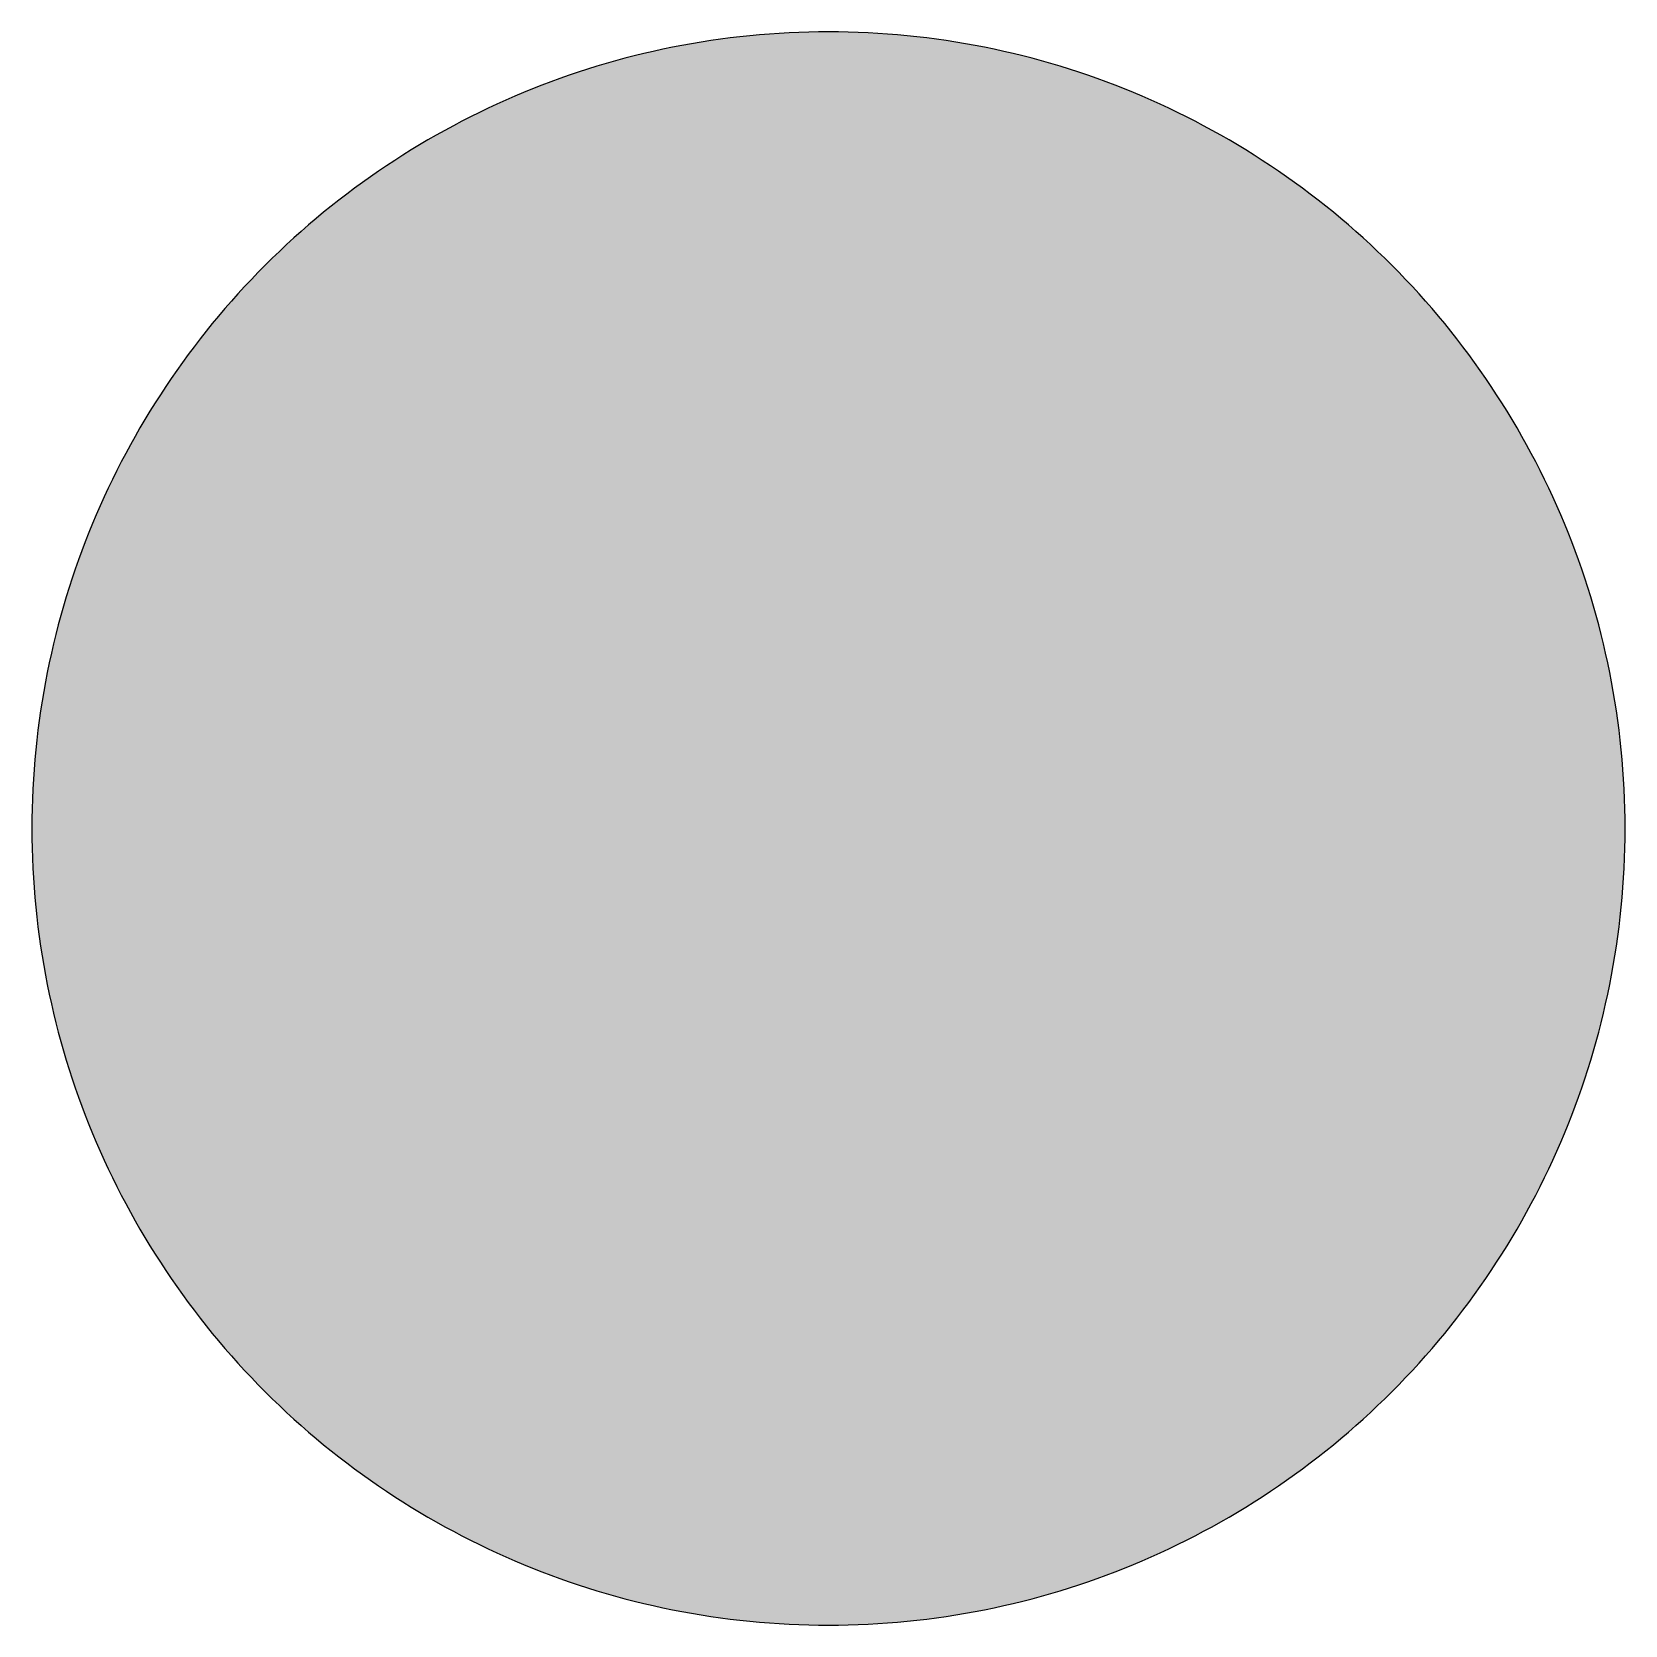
# Model space of a CAD drawing. Header units: millimetres. Extents: x 0 to 212, y 0 to 212.
import ezdxf

# ---------------------------------------------------------------- set-up
doc = ezdxf.new("R2010")
doc.units = ezdxf.units.MM

msp = doc.modelspace()

# ---------------------------------------------------------------- hatches: boundary and pattern name
msp.add_hatch(color=254).paths.add_polyline_path([(211.7189, 105.8869), (211.709, 107.2007), (211.6861, 108.5139), (211.6455, 109.8245), (211.5871, 111.1326), (211.5134, 112.4407), (211.4245, 113.7437), (211.3204, 115.0468), (211.201, 116.3447), (211.0638, 117.6426), (210.9114, 118.9355), (210.7413, 120.2258), (210.5584, 121.5136), (210.3577, 122.7988), (210.1418, 124.079), (209.9107, 125.3566), (209.6643, 126.6292), (209.4027, 127.8992), (209.1258, 129.1641), (208.8337, 130.4239), (208.5264, 131.6812), (208.2038, 132.936), (207.866, 134.1831), (207.5104, 135.4277), (207.1421, 136.6647), (206.7611, 137.8991), (206.3623, 139.1285), (205.9483, 140.3502), (205.5216, 141.5694), (205.0771, 142.781), (204.6199, 143.9901), (204.1474, 145.1915), (203.6623, 146.3853), (203.1619, 147.574), (202.6463, 148.7576), (202.1154, 149.9362), (201.5693, 151.1046), (201.0105, 152.2705), (200.439, 153.4262), (199.8523, 154.5768), (199.2503, 155.7198), (198.6356, 156.8577), (198.0057, 157.9855), (197.3605, 159.1081), (196.7052, 160.2232), (196.0321, 161.3281), (195.3489, 162.4279), (194.6504, 163.5176), (193.9366, 164.6022), (193.2102, 165.6766), (192.471, 166.7434), (191.7167, 167.8), (190.9521, 168.849), (190.1698, 169.8904), (189.3773, 170.9217), (188.5696, 171.9428), (187.7517, 172.9562), (186.9161, 173.9621), (186.0702, 174.9552), (185.2117, 175.9407), (184.338, 176.9161), (183.454, 177.8838), (182.5549, 178.8389), (181.643, 179.7837), (180.721, 180.7185), (179.7837, 181.643), (178.8389, 182.5549), (177.8838, 183.454), (176.9161, 184.338), (175.9407, 185.2117), (174.9552, 186.0702), (173.9621, 186.9161), (172.9562, 187.7492), (171.9428, 188.5696), (170.9217, 189.3773), (169.8904, 190.1698), (168.849, 190.9496), (167.8, 191.7167), (166.7408, 192.471), (165.6766, 193.2102), (164.6022, 193.9366), (163.5176, 194.6504), (162.4279, 195.3489), (161.3281, 196.0321), (160.2232, 196.7052), (159.1081, 197.3631), (157.9855, 198.0057), (156.8577, 198.6356), (155.7198, 199.2503), (154.5768, 199.8523), (153.4262, 200.439), (152.2705, 201.0131), (151.1046, 201.5719), (149.9362, 202.1154), (148.7576, 202.6463), (147.574, 203.1619), (146.3853, 203.6623), (145.1889, 204.15), (143.9875, 204.6199), (142.781, 205.0796), (141.5694, 205.5216), (140.3502, 205.9483), (139.1285, 206.3623), (137.8991, 206.7611), (136.6647, 207.1446), (135.4252, 207.5129), (134.1831, 207.866), (132.9334, 208.2038), (131.6812, 208.5264), (130.4239, 208.8337), (129.1641, 209.1284), (127.8966, 209.4052), (126.6292, 209.6668), (125.3541, 209.9132), (124.0765, 210.1444), (122.7963, 210.3603), (121.5136, 210.5584), (120.2258, 210.7438), (118.9355, 210.9114), (117.6401, 211.0638), (116.3447, 211.201), (115.0468, 211.3229), (113.7437, 211.4271), (112.4382, 211.516), (111.1326, 211.5896), (109.8245, 211.6455), (108.5113, 211.6861), (107.1982, 211.7115), (105.885, 211.7192), (104.5693, 211.7115), (103.2561, 211.6861), (101.9454, 211.6455), (100.6373, 211.5896), (99.3292, 211.516), (98.0262, 211.4271), (96.7232, 211.3229), (95.4253, 211.201), (94.1273, 211.0638), (92.8345, 210.9114), (91.5441, 210.7438), (90.2564, 210.5584), (88.9711, 210.3603), (87.691, 210.1444), (86.4133, 209.9132), (85.1408, 209.6668), (83.8708, 209.4052), (82.6059, 209.1284), (81.346, 208.8337), (80.0887, 208.5264), (78.834, 208.2038), (77.5868, 207.866), (76.3422, 207.5129), (75.1053, 207.1446), (73.8708, 206.7611), (72.6415, 206.3623), (71.4197, 205.9483), (70.2005, 205.5216), (68.9889, 205.0796), (67.7799, 204.6199), (66.5785, 204.15), (65.3847, 203.6623), (64.196, 203.1619), (63.0123, 202.6463), (61.8338, 202.1154), (60.6628, 201.5719), (59.4995, 201.0131), (58.3438, 200.439), (57.1932, 199.8523), (56.0502, 199.2503), (54.9123, 198.6356), (53.7845, 198.0057), (52.6618, 197.3631), (51.5468, 196.7052), (50.4419, 196.0321), (49.342, 195.3489), (48.2524, 194.6504), (47.1678, 193.9366), (46.0934, 193.2102), (45.0266, 192.471), (43.9699, 191.7167), (42.9209, 190.9496), (41.8795, 190.1698), (40.8483, 189.3773), (39.8272, 188.5696), (38.8137, 187.7492), (37.8079, 186.9161), (36.8148, 186.0702), (35.8292, 185.2117), (34.8539, 184.338), (33.8861, 183.454), (32.9311, 182.5549), (31.9862, 181.643), (31.049, 180.7185), (30.1269, 179.7837), (29.2151, 178.8389), (28.3159, 177.8838), (27.432, 176.9161), (26.5582, 175.9407), (25.6997, 174.9552), (24.8539, 173.9621), (24.0208, 172.9562), (23.2004, 171.9428), (22.3926, 170.9217), (21.6002, 169.8904), (20.8204, 168.849), (20.0533, 167.8), (19.2989, 166.7434), (18.5598, 165.6766), (17.8333, 164.6022), (17.1196, 163.5176), (16.4211, 162.4279), (15.7378, 161.3281), (15.0647, 160.2232), (14.4069, 159.1081), (13.7643, 157.9855), (13.1343, 156.8577), (12.5197, 155.7198), (11.9177, 154.5768), (11.3309, 153.4262), (10.7569, 152.2705), (10.1981, 151.1046), (9.6545, 149.9362), (9.1237, 148.7576), (8.6081, 147.574), (8.1077, 146.3853), (7.62, 145.1915), (7.1501, 143.9901), (6.6904, 142.781), (6.2484, 141.5694), (5.8217, 140.3502), (5.4077, 139.1285), (5.0089, 137.8991), (4.6253, 136.6647), (4.257, 135.4277), (3.904, 134.1831), (3.5662, 132.936), (3.2436, 131.6812), (2.9362, 130.4239), (2.6416, 129.1641), (2.3647, 127.8992), (2.1031, 126.6292), (1.8567, 125.3566), (1.6256, 124.079), (1.4097, 122.7988), (1.2116, 121.5136), (1.0262, 120.2258), (0.8585, 118.9355), (0.7061, 117.6426), (0.569, 116.3447), (0.447, 115.0468), (0.3429, 113.7437), (0.254, 112.4407), (0.1803, 111.1326), (0.1245, 109.8245), (0.0838, 108.5139), (0.0584, 107.2007), (0.0508, 105.885), (0.0584, 104.5718), (0.0838, 103.2586), (0.1245, 101.9454), (0.1803, 100.6373), (0.254, 99.3318), (0.3429, 98.0262), (0.447, 96.7232), (0.569, 95.4253), (0.7061, 94.1299), (0.8585, 92.8345), (1.0262, 91.5441), (1.2116, 90.2564), (1.4097, 88.9737), (1.6256, 87.6935), (1.8567, 86.4159), (2.1031, 85.1408), (2.3647, 83.8733), (2.6416, 82.6059), (2.9362, 81.346), (3.2436, 80.0887), (3.5662, 78.8365), (3.904, 77.5868), (4.257, 76.3448), (4.6253, 75.1053), (5.0089, 73.8708), (5.4077, 72.6415), (5.8217, 71.4197), (6.2484, 70.2005), (6.6904, 68.9889), (7.1501, 67.7824), (7.62, 66.581), (8.1077, 65.3847), (8.6081, 64.196), (9.1237, 63.0123), (9.6545, 61.8338), (10.1981, 60.6654), (10.7569, 59.4995), (11.3309, 58.3438), (11.9177, 57.1932), (12.5197, 56.0502), (13.1343, 54.9123), (13.7643, 53.7845), (14.4069, 52.6618), (15.0647, 51.5468), (15.7378, 50.4419), (16.4211, 49.342), (17.1196, 48.2524), (17.8333, 47.1678), (18.5598, 46.0934), (19.2989, 45.0291), (20.0533, 43.9699), (20.8204, 42.9209), (21.6002, 41.8795), (22.3926, 40.8483), (23.2004, 39.8272), (24.0208, 38.8137), (24.8539, 37.8079), (25.6997, 36.8148), (26.5582, 35.8292), (27.432, 34.8539), (28.3159, 33.8861), (29.2151, 32.9311), (30.1269, 31.9862), (31.049, 31.049), (31.9862, 30.1269), (32.9311, 29.2151), (33.8861, 28.3159), (34.8539, 27.432), (35.8292, 26.5582), (36.8148, 25.6997), (37.8079, 24.8539), (38.8137, 24.0182), (39.8272, 23.2004), (40.8483, 22.3926), (41.8795, 21.6002), (42.9209, 20.8178), (43.9699, 20.0533), (45.0266, 19.2989), (46.0934, 18.5598), (47.1678, 17.8333), (48.2524, 17.1196), (49.342, 16.4211), (50.4419, 15.7378), (51.5468, 15.0647), (52.6618, 14.4094), (53.7845, 13.7643), (54.9123, 13.1343), (56.0502, 12.5197), (57.1932, 11.9177), (58.3438, 11.3309), (59.4995, 10.7594), (60.6628, 10.2006), (61.8338, 9.6545), (63.0123, 9.1237), (64.196, 8.6081), (65.3847, 8.1077), (66.5785, 7.6225), (67.7799, 7.1501), (68.9889, 6.6929), (70.2005, 6.2484), (71.4197, 5.8217), (72.6415, 5.4077), (73.8708, 5.0089), (75.1053, 4.6279), (76.3422, 4.2596), (77.5868, 3.904), (78.834, 3.5662), (80.0887, 3.2436), (81.346, 2.9362), (82.6059, 2.6441), (83.8708, 2.3673), (85.1408, 2.1057), (86.4133, 1.8593), (87.691, 1.6281), (88.9711, 1.4122), (90.2564, 1.2116), (91.5441, 1.0287), (92.8345, 0.8585), (94.1273, 0.7061), (95.4253, 0.569), (96.7232, 0.4496), (98.0262, 0.3454), (99.3292, 0.2565), (100.6373, 0.1829), (101.9454, 0.1245), (103.2561, 0.0838), (104.5693, 0.061), (105.885, 0.0533), (107.1982, 0.061), (108.5113, 0.0838), (109.8245, 0.1245), (111.1326, 0.1829), (112.4382, 0.2565), (113.7437, 0.3454), (115.0468, 0.4496), (116.3447, 0.569), (117.6401, 0.7061), (118.9355, 0.8585), (120.2258, 1.0287), (121.5136, 1.2116), (122.7963, 1.4122), (124.0765, 1.6281), (125.3541, 1.8593), (126.6292, 2.1057), (127.8966, 2.3673), (129.1641, 2.6441), (130.4239, 2.9362), (131.6812, 3.2436), (132.9334, 3.5662), (134.1831, 3.904), (135.4252, 4.2596), (136.6647, 4.6279), (137.8991, 5.0089), (139.1285, 5.4077), (140.3502, 5.8217), (141.5694, 6.2484), (142.781, 6.6929), (143.9875, 7.1501), (145.1889, 7.6225), (146.3853, 8.1077), (147.574, 8.6081), (148.7576, 9.1237), (149.9362, 9.6545), (151.1046, 10.2006), (152.2705, 10.7594), (153.4262, 11.3309), (154.5768, 11.9177), (155.7198, 12.5197), (156.8577, 13.1343), (157.9855, 13.7643), (159.1081, 14.4094), (160.2232, 15.0647), (161.3281, 15.7378), (162.4279, 16.4211), (163.5176, 17.1196), (164.6022, 17.8333), (165.6766, 18.5598), (166.7408, 19.2989), (167.8, 20.0533), (168.849, 20.8178), (169.8904, 21.6002), (170.9217, 22.3926), (171.9428, 23.2004), (172.9562, 24.0182), (173.9621, 24.8539), (174.9552, 25.6997), (175.9407, 26.5582), (176.9161, 27.432), (177.8838, 28.3159), (178.8389, 29.2151), (179.7837, 30.1269), (180.721, 31.049), (181.643, 31.9862), (182.5549, 32.9311), (183.454, 33.8861), (184.338, 34.8539), (185.2117, 35.8292), (186.0702, 36.8148), (186.9161, 37.8079), (187.7517, 38.8137), (188.5696, 39.8272), (189.3773, 40.8483), (190.1698, 41.8795), (190.9521, 42.9209), (191.7167, 43.9699), (192.471, 45.0291), (193.2102, 46.0934), (193.9366, 47.1678), (194.6504, 48.2524), (195.3489, 49.342), (196.0321, 50.4419), (196.7052, 51.5468), (197.3605, 52.6618), (198.0057, 53.7845), (198.6356, 54.9123), (199.2503, 56.0502), (199.8523, 57.1932), (200.439, 58.3438), (201.0105, 59.4995), (201.5693, 60.6654), (202.1154, 61.8338), (202.6463, 63.0123), (203.1619, 64.196), (203.6623, 65.3847), (204.1474, 66.581), (204.6199, 67.7824), (205.0771, 68.9889), (205.5216, 70.2005), (205.9483, 71.4197), (206.3623, 72.6415), (206.7611, 73.8708), (207.1421, 75.1053), (207.5104, 76.3448), (207.866, 77.5868), (208.2038, 78.8365), (208.5264, 80.0887), (208.8337, 81.346), (209.1258, 82.6059), (209.4027, 83.8733), (209.6643, 85.1408), (209.9107, 86.4159), (210.1418, 87.6935), (210.3577, 88.9737), (210.5584, 90.2564), (210.7413, 91.5441), (210.9114, 92.8345), (211.0638, 94.1299), (211.201, 95.4253), (211.3204, 96.7232), (211.4245, 98.0262), (211.5134, 99.3318), (211.5871, 100.6373), (211.6455, 101.9454), (211.6861, 103.2586), (211.709, 104.5718), (211.7166, 105.885)])
h = msp.add_hatch(color=22)
edge = h.paths.add_edge_path()
edge.add_line((206.4272, 105.8869), (206.4182, 107.1347))
edge.add_line((206.4182, 107.1347), (206.3953, 108.3818))
edge.add_line((206.3953, 108.3818), (206.3572, 109.6264))
edge.add_line((206.3572, 109.6264), (206.3013, 110.871))
edge.add_line((206.3013, 110.871), (206.2328, 112.1131))
edge.add_line((206.2328, 112.1131), (206.1489, 113.3526))
edge.add_line((206.1489, 113.3526), (206.0499, 114.5896))
edge.add_line((206.0499, 114.5896), (205.933, 115.824))
edge.add_line((205.933, 115.824), (205.8035, 117.0534))
edge.add_line((205.8035, 117.0534), (205.6587, 118.2827))
edge.add_line((205.6587, 118.2827), (205.4987, 119.5095))
edge.add_line((205.4987, 119.5095), (205.3234, 120.7313))
edge.add_line((205.3234, 120.7313), (205.1355, 121.953))
edge.add_line((205.1355, 121.953), (204.9297, 123.1697))
edge.add_line((204.9297, 123.1697), (204.7113, 124.3813))
edge.add_line((204.7113, 124.3813), (204.4776, 125.5928))
edge.add_line((204.4776, 125.5928), (204.2287, 126.7968))
edge.add_line((204.2287, 126.7968), (203.9645, 128.0008))
edge.add_line((203.9645, 128.0008), (203.6877, 129.1971))
edge.add_line((203.6877, 129.1971), (203.393, 130.3934))
edge.add_line((203.393, 130.3934), (203.0882, 131.5822))
edge.add_line((203.0882, 131.5822), (202.7657, 132.7683))
edge.add_line((202.7657, 132.7683), (202.4304, 133.9494))
edge.add_line((202.4304, 133.9494), (202.0799, 135.1255))
edge.add_line((202.0799, 135.1255), (201.7166, 136.2989))
edge.add_line((201.7166, 136.2989), (201.3382, 137.4648))
edge.add_line((201.3382, 137.4648), (200.9445, 138.6281))
edge.add_line((200.9445, 138.6281), (200.5381, 139.7864))
edge.add_line((200.5381, 139.7864), (200.119, 140.937))
edge.add_line((200.119, 140.937), (199.6846, 142.0851))
edge.add_line((199.6846, 142.0851), (199.2351, 143.2255))
edge.add_line((199.2351, 143.2255), (198.7728, 144.3609))
edge.add_line((198.7728, 144.3609), (198.2978, 145.4912))
edge.add_line((198.2978, 145.4912), (197.8076, 146.6139))
edge.add_line((197.8076, 146.6139), (197.3047, 147.734))
edge.add_line((197.3047, 147.734), (196.7865, 148.844))
edge.add_line((196.7865, 148.844), (196.2556, 149.9514))
edge.add_line((196.2556, 149.9514), (195.7121, 151.0513))
edge.add_line((195.7121, 151.0513), (195.1533, 152.1435))
edge.add_line((195.1533, 152.1435), (194.5818, 153.2306))
edge.add_line((194.5818, 153.2306), (193.9976, 154.3101))
edge.add_line((193.9976, 154.3101), (193.4007, 155.382))
edge.add_line((193.4007, 155.382), (192.7885, 156.4462))
edge.add_line((192.7885, 156.4462), (192.1637, 157.5054))
edge.add_line((192.1637, 157.5054), (191.5262, 158.557))
edge.add_line((191.5262, 158.557), (190.8759, 159.6009))
edge.add_line((190.8759, 159.6009), (190.2104, 160.6372))
edge.add_line((190.2104, 160.6372), (189.5348, 161.6659))
edge.add_line((189.5348, 161.6659), (188.8439, 162.687))
edge.add_line((188.8439, 162.687), (188.1429, 163.7005))
edge.add_line((188.1429, 163.7005), (187.4266, 164.7038))
edge.add_line((187.4266, 164.7038), (186.6976, 165.702))
edge.add_line((186.6976, 165.702), (185.9559, 166.69))
edge.add_line((185.9559, 166.69), (185.2041, 167.6705))
edge.add_line((185.2041, 167.6705), (184.437, 168.6408))
edge.add_line((184.437, 168.6408), (183.6572, 169.6034))
edge.add_line((183.6572, 169.6034), (182.8673, 170.5585))
edge.add_line((182.8673, 170.5585), (182.0621, 171.5033))
edge.add_line((182.0621, 171.5033), (181.2468, 172.4381))
edge.add_line((181.2468, 172.4381), (180.4162, 173.3652))
edge.add_line((180.4162, 173.3652), (179.5755, 174.2846))
edge.add_line((179.5755, 174.2846), (178.722, 175.1914))
edge.add_line((178.722, 175.1914), (177.8559, 176.0906))
edge.add_line((177.8559, 176.0906), (176.9796, 176.9796))
edge.add_line((176.9796, 176.9796), (176.0906, 177.8559))
edge.add_line((176.0906, 177.8559), (175.1914, 178.722))
edge.add_line((175.1914, 178.722), (174.2846, 179.5755))
edge.add_line((174.2846, 179.5755), (173.3652, 180.4162))
edge.add_line((173.3652, 180.4162), (172.4381, 181.2442))
edge.add_line((172.4381, 181.2442), (171.5033, 182.0621))
edge.add_line((171.5033, 182.0621), (170.5585, 182.8648))
edge.add_line((170.5585, 182.8648), (169.6034, 183.6572))
edge.add_line((169.6034, 183.6572), (168.6408, 184.437))
edge.add_line((168.6408, 184.437), (167.6705, 185.2041))
edge.add_line((167.6705, 185.2041), (166.69, 185.9559))
edge.add_line((166.69, 185.9559), (165.702, 186.6976))
edge.add_line((165.702, 186.6976), (164.7038, 187.4266))
edge.add_line((164.7038, 187.4266), (163.7005, 188.1429))
edge.add_line((163.7005, 188.1429), (162.687, 188.8439))
edge.add_line((162.687, 188.8439), (161.6659, 189.5348))
edge.add_line((161.6659, 189.5348), (160.6372, 190.2104))
edge.add_line((160.6372, 190.2104), (159.6009, 190.8759))
edge.add_line((159.6009, 190.8759), (158.557, 191.5262))
edge.add_line((158.557, 191.5262), (157.5054, 192.1637))
edge.add_line((157.5054, 192.1637), (156.4462, 192.7885))
edge.add_line((156.4462, 192.7885), (155.382, 193.4007))
edge.add_line((155.382, 193.4007), (154.3075, 193.9976))
edge.add_line((154.3075, 193.9976), (153.228, 194.5818))
edge.add_line((153.228, 194.5818), (152.1435, 195.1533))
edge.add_line((152.1435, 195.1533), (151.0487, 195.7121))
edge.add_line((151.0487, 195.7121), (149.9514, 196.2556))
edge.add_line((149.9514, 196.2556), (148.844, 196.7865))
edge.add_line((148.844, 196.7865), (147.734, 197.3047))
edge.add_line((147.734, 197.3047), (146.6139, 197.8076))
edge.add_line((146.6139, 197.8076), (145.4912, 198.2978))
edge.add_line((145.4912, 198.2978), (144.3609, 198.7728))
edge.add_line((144.3609, 198.7728), (143.2255, 199.2351))
edge.add_line((143.2255, 199.2351), (142.0825, 199.6846))
edge.add_line((142.0825, 199.6846), (140.937, 200.119))
edge.add_line((140.937, 200.119), (139.7838, 200.5406))
edge.add_line((139.7838, 200.5406), (138.6281, 200.947))
edge.add_line((138.6281, 200.947), (137.4648, 201.3382))
edge.add_line((137.4648, 201.3382), (136.2989, 201.7166))
edge.add_line((136.2989, 201.7166), (135.1255, 202.0824))
edge.add_line((135.1255, 202.0824), (133.9494, 202.4304))
edge.add_line((133.9494, 202.4304), (132.7683, 202.7657))
edge.add_line((132.7683, 202.7657), (131.5822, 203.0882))
edge.add_line((131.5822, 203.0882), (130.3909, 203.3956))
edge.add_line((130.3909, 203.3956), (129.1971, 203.6877))
edge.add_line((129.1971, 203.6877), (127.9982, 203.9645))
edge.add_line((127.9982, 203.9645), (126.7968, 204.2287))
edge.add_line((126.7968, 204.2287), (125.5903, 204.4776))
edge.add_line((125.5903, 204.4776), (124.3813, 204.7113))
edge.add_line((124.3813, 204.7113), (123.1671, 204.9323))
edge.add_line((123.1671, 204.9323), (121.9505, 205.1355))
edge.add_line((121.9505, 205.1355), (120.7313, 205.326))
edge.add_line((120.7313, 205.326), (119.5095, 205.5012))
edge.add_line((119.5095, 205.5012), (118.2827, 205.6613))
edge.add_line((118.2827, 205.6613), (117.0534, 205.806))
edge.add_line((117.0534, 205.806), (115.8215, 205.9356))
edge.add_line((115.8215, 205.9356), (114.587, 206.0499))
edge.add_line((114.587, 206.0499), (113.35, 206.1489))
edge.add_line((113.35, 206.1489), (112.1105, 206.2353))
edge.add_line((112.1105, 206.2353), (110.871, 206.3039))
edge.add_line((110.871, 206.3039), (109.6264, 206.3572))
edge.add_line((109.6264, 206.3572), (108.3818, 206.3953))
edge.add_line((108.3818, 206.3953), (107.1347, 206.4207))
edge.add_line((107.1347, 206.4207), (105.885, 206.4283))
edge.add_line((105.885, 206.4283), (104.6353, 206.4207))
edge.add_line((104.6353, 206.4207), (103.3882, 206.3953))
edge.add_line((103.3882, 206.3953), (102.1436, 206.3572))
edge.add_line((102.1436, 206.3572), (100.899, 206.3039))
edge.add_line((100.899, 206.3039), (99.6569, 206.2353))
edge.add_line((99.6569, 206.2353), (98.4174, 206.1489))
edge.add_line((98.4174, 206.1489), (97.1804, 206.0499))
edge.add_line((97.1804, 206.0499), (95.946, 205.9356))
edge.add_line((95.946, 205.9356), (94.7166, 205.806))
edge.add_line((94.7166, 205.806), (93.4872, 205.6613))
edge.add_line((93.4872, 205.6613), (92.2604, 205.5012))
edge.add_line((92.2604, 205.5012), (91.0387, 205.326))
edge.add_line((91.0387, 205.326), (89.8169, 205.1355))
edge.add_line((89.8169, 205.1355), (88.6003, 204.9323))
edge.add_line((88.6003, 204.9323), (87.3887, 204.7113))
edge.add_line((87.3887, 204.7113), (86.1771, 204.4776))
edge.add_line((86.1771, 204.4776), (84.9732, 204.2287))
edge.add_line((84.9732, 204.2287), (83.7692, 203.9645))
edge.add_line((83.7692, 203.9645), (82.5729, 203.6877))
edge.add_line((82.5729, 203.6877), (81.3765, 203.3956))
edge.add_line((81.3765, 203.3956), (80.1878, 203.0882))
edge.add_line((80.1878, 203.0882), (79.0016, 202.7657))
edge.add_line((79.0016, 202.7657), (77.8205, 202.4304))
edge.add_line((77.8205, 202.4304), (76.6445, 202.0824))
edge.add_line((76.6445, 202.0824), (75.471, 201.7166))
edge.add_line((75.471, 201.7166), (74.3052, 201.3382))
edge.add_line((74.3052, 201.3382), (73.1418, 200.947))
edge.add_line((73.1418, 200.947), (71.9836, 200.5406))
edge.add_line((71.9836, 200.5406), (70.833, 200.119))
edge.add_line((70.833, 200.119), (69.6849, 199.6846))
edge.add_line((69.6849, 199.6846), (68.5444, 199.2351))
edge.add_line((68.5444, 199.2351), (67.4091, 198.7728))
edge.add_line((67.4091, 198.7728), (66.2788, 198.2978))
edge.add_line((66.2788, 198.2978), (65.1561, 197.8076))
edge.add_line((65.1561, 197.8076), (64.0359, 197.3047))
edge.add_line((64.0359, 197.3047), (62.926, 196.7865))
edge.add_line((62.926, 196.7865), (61.8185, 196.2556))
edge.add_line((61.8185, 196.2556), (60.7187, 195.7121))
edge.add_line((60.7187, 195.7121), (59.6265, 195.1533))
edge.add_line((59.6265, 195.1533), (58.5394, 194.5818))
edge.add_line((58.5394, 194.5818), (57.4599, 193.9976))
edge.add_line((57.4599, 193.9976), (56.388, 193.4007))
edge.add_line((56.388, 193.4007), (55.3237, 192.7885))
edge.add_line((55.3237, 192.7885), (54.2646, 192.1637))
edge.add_line((54.2646, 192.1637), (53.213, 191.5262))
edge.add_line((53.213, 191.5262), (52.1691, 190.8759))
edge.add_line((52.1691, 190.8759), (51.1327, 190.2104))
edge.add_line((51.1327, 190.2104), (50.104, 189.5348))
edge.add_line((50.104, 189.5348), (49.083, 188.8439))
edge.add_line((49.083, 188.8439), (48.0695, 188.1429))
edge.add_line((48.0695, 188.1429), (47.0662, 187.4266))
edge.add_line((47.0662, 187.4266), (46.068, 186.6976))
edge.add_line((46.068, 186.6976), (45.0799, 185.9559))
edge.add_line((45.0799, 185.9559), (44.0995, 185.2041))
edge.add_line((44.0995, 185.2041), (43.1292, 184.437))
edge.add_line((43.1292, 184.437), (42.1665, 183.6572))
edge.add_line((42.1665, 183.6572), (41.2115, 182.8648))
edge.add_line((41.2115, 182.8648), (40.2666, 182.0621))
edge.add_line((40.2666, 182.0621), (39.3319, 181.2442))
edge.add_line((39.3319, 181.2442), (38.4048, 180.4162))
edge.add_line((38.4048, 180.4162), (37.4853, 179.5755))
edge.add_line((37.4853, 179.5755), (36.5785, 178.722))
edge.add_line((36.5785, 178.722), (35.6794, 177.8559))
edge.add_line((35.6794, 177.8559), (34.7904, 176.9796))
edge.add_line((34.7904, 176.9796), (33.9141, 176.0906))
edge.add_line((33.9141, 176.0906), (33.0479, 175.1914))
edge.add_line((33.0479, 175.1914), (32.1945, 174.2846))
edge.add_line((32.1945, 174.2846), (31.3538, 173.3652))
edge.add_line((31.3538, 173.3652), (30.5257, 172.4381))
edge.add_line((30.5257, 172.4381), (29.7078, 171.5033))
edge.add_line((29.7078, 171.5033), (28.9052, 170.5585))
edge.add_line((28.9052, 170.5585), (28.1127, 169.6034))
edge.add_line((28.1127, 169.6034), (27.3329, 168.6408))
edge.add_line((27.3329, 168.6408), (26.5659, 167.6705))
edge.add_line((26.5659, 167.6705), (25.814, 166.69))
edge.add_line((25.814, 166.69), (25.0723, 165.702))
edge.add_line((25.0723, 165.702), (24.3434, 164.7038))
edge.add_line((24.3434, 164.7038), (23.6271, 163.7005))
edge.add_line((23.6271, 163.7005), (22.926, 162.687))
edge.add_line((22.926, 162.687), (22.2352, 161.6659))
edge.add_line((22.2352, 161.6659), (21.5595, 160.6372))
edge.add_line((21.5595, 160.6372), (20.894, 159.6009))
edge.add_line((20.894, 159.6009), (20.2438, 158.557))
edge.add_line((20.2438, 158.557), (19.6063, 157.5054))
edge.add_line((19.6063, 157.5054), (18.9814, 156.4462))
edge.add_line((18.9814, 156.4462), (18.3693, 155.382))
edge.add_line((18.3693, 155.382), (17.7724, 154.3101))
edge.add_line((17.7724, 154.3101), (17.1882, 153.2306))
edge.add_line((17.1882, 153.2306), (16.6167, 152.1435))
edge.add_line((16.6167, 152.1435), (16.0579, 151.0513))
edge.add_line((16.0579, 151.0513), (15.5143, 149.9514))
edge.add_line((15.5143, 149.9514), (14.9835, 148.844))
edge.add_line((14.9835, 148.844), (14.4653, 147.734))
edge.add_line((14.4653, 147.734), (13.9624, 146.6139))
edge.add_line((13.9624, 146.6139), (13.4722, 145.4912))
edge.add_line((13.4722, 145.4912), (12.9972, 144.3609))
edge.add_line((12.9972, 144.3609), (12.5349, 143.2255))
edge.add_line((12.5349, 143.2255), (12.0853, 142.0851))
edge.add_line((12.0853, 142.0851), (11.651, 140.937))
edge.add_line((11.651, 140.937), (11.2293, 139.7864))
edge.add_line((11.2293, 139.7864), (10.8229, 138.6281))
edge.add_line((10.8229, 138.6281), (10.4318, 137.4648))
edge.add_line((10.4318, 137.4648), (10.0533, 136.2989))
edge.add_line((10.0533, 136.2989), (9.6876, 135.1255))
edge.add_line((9.6876, 135.1255), (9.3396, 133.9494))
edge.add_line((9.3396, 133.9494), (9.0043, 132.7683))
edge.add_line((9.0043, 132.7683), (8.6817, 131.5822))
edge.add_line((8.6817, 131.5822), (8.3744, 130.3934))
edge.add_line((8.3744, 130.3934), (8.0823, 129.1971))
edge.add_line((8.0823, 129.1971), (7.8054, 128.0008))
edge.add_line((7.8054, 128.0008), (7.5413, 126.7968))
edge.add_line((7.5413, 126.7968), (7.2923, 125.5928))
edge.add_line((7.2923, 125.5928), (7.0587, 124.3813))
edge.add_line((7.0587, 124.3813), (6.8377, 123.1697))
edge.add_line((6.8377, 123.1697), (6.6345, 121.953))
edge.add_line((6.6345, 121.953), (6.444, 120.7313))
edge.add_line((6.444, 120.7313), (6.2687, 119.5095))
edge.add_line((6.2687, 119.5095), (6.1087, 118.2827))
edge.add_line((6.1087, 118.2827), (5.9639, 117.0534))
edge.add_line((5.9639, 117.0534), (5.8344, 115.824))
edge.add_line((5.8344, 115.824), (5.7201, 114.5896))
edge.add_line((5.7201, 114.5896), (5.621, 113.3526))
edge.add_line((5.621, 113.3526), (5.5347, 112.1131))
edge.add_line((5.5347, 112.1131), (5.4661, 110.871))
edge.add_line((5.4661, 110.871), (5.4127, 109.6264))
edge.add_line((5.4127, 109.6264), (5.3746, 108.3818))
edge.add_line((5.3746, 108.3818), (5.3492, 107.1347))
edge.add_line((5.3492, 107.1347), (5.3416, 105.885))
edge.add_line((5.3416, 105.885), (5.3492, 104.6353))
edge.add_line((5.3492, 104.6353), (5.3746, 103.3882))
edge.add_line((5.3746, 103.3882), (5.4127, 102.1436))
edge.add_line((5.4127, 102.1436), (5.4661, 100.899))
edge.add_line((5.4661, 100.899), (5.5347, 99.6594))
edge.add_line((5.5347, 99.6594), (5.621, 98.4199))
edge.add_line((5.621, 98.4199), (5.7201, 97.1829))
edge.add_line((5.7201, 97.1829), (5.8344, 95.9485))
edge.add_line((5.8344, 95.9485), (5.9639, 94.7166))
edge.add_line((5.9639, 94.7166), (6.1087, 93.4872))
edge.add_line((6.1087, 93.4872), (6.2687, 92.2604))
edge.add_line((6.2687, 92.2604), (6.444, 91.0387))
edge.add_line((6.444, 91.0387), (6.6345, 89.8195))
edge.add_line((6.6345, 89.8195), (6.8377, 88.6028))
edge.add_line((6.8377, 88.6028), (7.0587, 87.3887))
edge.add_line((7.0587, 87.3887), (7.2923, 86.1797))
edge.add_line((7.2923, 86.1797), (7.5413, 84.9732))
edge.add_line((7.5413, 84.9732), (7.8054, 83.7717))
edge.add_line((7.8054, 83.7717), (8.0823, 82.5729))
edge.add_line((8.0823, 82.5729), (8.3744, 81.3791))
edge.add_line((8.3744, 81.3791), (8.6817, 80.1878))
edge.add_line((8.6817, 80.1878), (9.0043, 79.0016))
edge.add_line((9.0043, 79.0016), (9.3396, 77.8205))
edge.add_line((9.3396, 77.8205), (9.6876, 76.6445))
edge.add_line((9.6876, 76.6445), (10.0533, 75.471))
edge.add_line((10.0533, 75.471), (10.4318, 74.3052))
edge.add_line((10.4318, 74.3052), (10.8229, 73.1418))
edge.add_line((10.8229, 73.1418), (11.2293, 71.9861))
edge.add_line((11.2293, 71.9861), (11.651, 70.833))
edge.add_line((11.651, 70.833), (12.0853, 69.6874))
edge.add_line((12.0853, 69.6874), (12.5349, 68.5444))
edge.add_line((12.5349, 68.5444), (12.9972, 67.4091))
edge.add_line((12.9972, 67.4091), (13.4722, 66.2788))
edge.add_line((13.4722, 66.2788), (13.9624, 65.1561))
edge.add_line((13.9624, 65.1561), (14.4653, 64.0359))
edge.add_line((14.4653, 64.0359), (14.9835, 62.926))
edge.add_line((14.9835, 62.926), (15.5143, 61.8185))
edge.add_line((15.5143, 61.8185), (16.0579, 60.7212))
edge.add_line((16.0579, 60.7212), (16.6167, 59.6265))
edge.add_line((16.6167, 59.6265), (17.1882, 58.5419))
edge.add_line((17.1882, 58.5419), (17.7724, 57.4624))
edge.add_line((17.7724, 57.4624), (18.3693, 56.388))
edge.add_line((18.3693, 56.388), (18.9814, 55.3237))
edge.add_line((18.9814, 55.3237), (19.6063, 54.2646))
edge.add_line((19.6063, 54.2646), (20.2438, 53.213))
edge.add_line((20.2438, 53.213), (20.894, 52.1691))
edge.add_line((20.894, 52.1691), (21.5595, 51.1327))
edge.add_line((21.5595, 51.1327), (22.2352, 50.104))
edge.add_line((22.2352, 50.104), (22.926, 49.083))
edge.add_line((22.926, 49.083), (23.6271, 48.0695))
edge.add_line((23.6271, 48.0695), (24.3434, 47.0662))
edge.add_line((24.3434, 47.0662), (25.0723, 46.068))
edge.add_line((25.0723, 46.068), (25.814, 45.0799))
edge.add_line((25.814, 45.0799), (26.5659, 44.0995))
edge.add_line((26.5659, 44.0995), (27.3329, 43.1292))
edge.add_line((27.3329, 43.1292), (28.1127, 42.1665))
edge.add_line((28.1127, 42.1665), (28.9052, 41.2115))
edge.add_line((28.9052, 41.2115), (29.7078, 40.2666))
edge.add_line((29.7078, 40.2666), (30.5257, 39.3319))
edge.add_line((30.5257, 39.3319), (31.3538, 38.4048))
edge.add_line((31.3538, 38.4048), (32.1945, 37.4853))
edge.add_line((32.1945, 37.4853), (33.0479, 36.5785))
edge.add_line((33.0479, 36.5785), (33.9141, 35.6794))
edge.add_line((33.9141, 35.6794), (34.7904, 34.7904))
edge.add_line((34.7904, 34.7904), (35.6794, 33.9141))
edge.add_line((35.6794, 33.9141), (36.5785, 33.0479))
edge.add_line((36.5785, 33.0479), (37.4853, 32.1945))
edge.add_line((37.4853, 32.1945), (38.4048, 31.3538))
edge.add_line((38.4048, 31.3538), (39.3319, 30.5232))
edge.add_line((39.3319, 30.5232), (40.2666, 29.7078))
edge.add_line((40.2666, 29.7078), (41.2115, 28.9027))
edge.add_line((41.2115, 28.9027), (42.1665, 28.1127))
edge.add_line((42.1665, 28.1127), (43.1292, 27.3329))
edge.add_line((43.1292, 27.3329), (44.0995, 26.5659))
edge.add_line((44.0995, 26.5659), (45.0799, 25.814))
edge.add_line((45.0799, 25.814), (46.068, 25.0723))
edge.add_line((46.068, 25.0723), (47.0662, 24.3434))
edge.add_line((47.0662, 24.3434), (48.0695, 23.6271))
edge.add_line((48.0695, 23.6271), (49.083, 22.926))
edge.add_line((49.083, 22.926), (50.104, 22.2352))
edge.add_line((50.104, 22.2352), (51.1327, 21.5595))
edge.add_line((51.1327, 21.5595), (52.1691, 20.894))
edge.add_line((52.1691, 20.894), (53.213, 20.2438))
edge.add_line((53.213, 20.2438), (54.2646, 19.6063))
edge.add_line((54.2646, 19.6063), (55.3237, 18.9814))
edge.add_line((55.3237, 18.9814), (56.388, 18.3693))
edge.add_line((56.388, 18.3693), (57.4599, 17.7724))
edge.add_line((57.4599, 17.7724), (58.5394, 17.1882))
edge.add_line((58.5394, 17.1882), (59.6265, 16.6167))
edge.add_line((59.6265, 16.6167), (60.7187, 16.0579))
edge.add_line((60.7187, 16.0579), (61.8185, 15.5143))
edge.add_line((61.8185, 15.5143), (62.926, 14.9835))
edge.add_line((62.926, 14.9835), (64.0359, 14.4653))
edge.add_line((64.0359, 14.4653), (65.1561, 13.9624))
edge.add_line((65.1561, 13.9624), (66.2788, 13.4722))
edge.add_line((66.2788, 13.4722), (67.4091, 12.9972))
edge.add_line((67.4091, 12.9972), (68.5444, 12.5349))
edge.add_line((68.5444, 12.5349), (69.6849, 12.0853))
edge.add_line((69.6849, 12.0853), (70.833, 11.651))
edge.add_line((70.833, 11.651), (71.9836, 11.2319))
edge.add_line((71.9836, 11.2319), (73.1418, 10.8255))
edge.add_line((73.1418, 10.8255), (74.3052, 10.4318))
edge.add_line((74.3052, 10.4318), (75.471, 10.0533))
edge.add_line((75.471, 10.0533), (76.6445, 9.6901))
edge.add_line((76.6445, 9.6901), (77.8205, 9.3396))
edge.add_line((77.8205, 9.3396), (79.0016, 9.0043))
edge.add_line((79.0016, 9.0043), (80.1878, 8.6817))
edge.add_line((80.1878, 8.6817), (81.3765, 8.3769))
edge.add_line((81.3765, 8.3769), (82.5729, 8.0823))
edge.add_line((82.5729, 8.0823), (83.7692, 7.8054))
edge.add_line((83.7692, 7.8054), (84.9732, 7.5413))
edge.add_line((84.9732, 7.5413), (86.1771, 7.2923))
edge.add_line((86.1771, 7.2923), (87.3887, 7.0587))
edge.add_line((87.3887, 7.0587), (88.6003, 6.8402))
edge.add_line((88.6003, 6.8402), (89.8169, 6.6345))
edge.add_line((89.8169, 6.6345), (91.0387, 6.4465))
edge.add_line((91.0387, 6.4465), (92.2604, 6.2713))
edge.add_line((92.2604, 6.2713), (93.4872, 6.1112))
edge.add_line((93.4872, 6.1112), (94.7166, 5.9665))
edge.add_line((94.7166, 5.9665), (95.946, 5.8369))
edge.add_line((95.946, 5.8369), (97.1804, 5.7201))
edge.add_line((97.1804, 5.7201), (98.4174, 5.621))
edge.add_line((98.4174, 5.621), (99.6569, 5.5372))
edge.add_line((99.6569, 5.5372), (100.899, 5.4686))
edge.add_line((100.899, 5.4686), (102.1436, 5.4127))
edge.add_line((102.1436, 5.4127), (103.3882, 5.3746))
edge.add_line((103.3882, 5.3746), (104.6353, 5.3518))
edge.add_line((104.6353, 5.3518), (105.885, 5.3442))
edge.add_line((105.885, 5.3442), (107.1347, 5.3518))
edge.add_line((107.1347, 5.3518), (108.3818, 5.3746))
edge.add_line((108.3818, 5.3746), (109.6264, 5.4127))
edge.add_line((109.6264, 5.4127), (110.871, 5.4686))
edge.add_line((110.871, 5.4686), (112.1105, 5.5372))
edge.add_line((112.1105, 5.5372), (113.35, 5.621))
edge.add_line((113.35, 5.621), (114.587, 5.7201))
edge.add_line((114.587, 5.7201), (115.8215, 5.8369))
edge.add_line((115.8215, 5.8369), (117.0534, 5.9665))
edge.add_line((117.0534, 5.9665), (118.2827, 6.1112))
edge.add_line((118.2827, 6.1112), (119.5095, 6.2713))
edge.add_line((119.5095, 6.2713), (120.7313, 6.4465))
edge.add_line((120.7313, 6.4465), (121.9505, 6.6345))
edge.add_line((121.9505, 6.6345), (123.1671, 6.8402))
edge.add_line((123.1671, 6.8402), (124.3813, 7.0587))
edge.add_line((124.3813, 7.0587), (125.5903, 7.2923))
edge.add_line((125.5903, 7.2923), (126.7968, 7.5413))
edge.add_line((126.7968, 7.5413), (127.9982, 7.8054))
edge.add_line((127.9982, 7.8054), (129.1971, 8.0823))
edge.add_line((129.1971, 8.0823), (130.3909, 8.3769))
edge.add_line((130.3909, 8.3769), (131.5822, 8.6817))
edge.add_line((131.5822, 8.6817), (132.7683, 9.0043))
edge.add_line((132.7683, 9.0043), (133.9494, 9.3396))
edge.add_line((133.9494, 9.3396), (135.1255, 9.6901))
edge.add_line((135.1255, 9.6901), (136.2989, 10.0533))
edge.add_line((136.2989, 10.0533), (137.4648, 10.4318))
edge.add_line((137.4648, 10.4318), (138.6281, 10.8255))
edge.add_line((138.6281, 10.8255), (139.7838, 11.2319))
edge.add_line((139.7838, 11.2319), (140.937, 11.651))
edge.add_line((140.937, 11.651), (142.0825, 12.0853))
edge.add_line((142.0825, 12.0853), (143.2255, 12.5349))
edge.add_line((143.2255, 12.5349), (144.3609, 12.9972))
edge.add_line((144.3609, 12.9972), (145.4912, 13.4722))
edge.add_line((145.4912, 13.4722), (146.6139, 13.9624))
edge.add_line((146.6139, 13.9624), (147.734, 14.4653))
edge.add_line((147.734, 14.4653), (148.844, 14.9835))
edge.add_line((148.844, 14.9835), (149.9514, 15.5143))
edge.add_line((149.9514, 15.5143), (151.0487, 16.0579))
edge.add_line((151.0487, 16.0579), (152.1435, 16.6167))
edge.add_line((152.1435, 16.6167), (153.228, 17.1882))
edge.add_line((153.228, 17.1882), (154.3075, 17.7724))
edge.add_line((154.3075, 17.7724), (155.382, 18.3693))
edge.add_line((155.382, 18.3693), (156.4462, 18.9814))
edge.add_line((156.4462, 18.9814), (157.5054, 19.6063))
edge.add_line((157.5054, 19.6063), (158.557, 20.2438))
edge.add_line((158.557, 20.2438), (159.6009, 20.894))
edge.add_line((159.6009, 20.894), (160.6372, 21.5595))
edge.add_line((160.6372, 21.5595), (161.6659, 22.2352))
edge.add_line((161.6659, 22.2352), (162.687, 22.926))
edge.add_line((162.687, 22.926), (163.7005, 23.6271))
edge.add_line((163.7005, 23.6271), (164.7038, 24.3434))
edge.add_line((164.7038, 24.3434), (165.702, 25.0723))
edge.add_line((165.702, 25.0723), (166.69, 25.814))
edge.add_line((166.69, 25.814), (167.6705, 26.5659))
edge.add_line((167.6705, 26.5659), (168.6408, 27.3329))
edge.add_line((168.6408, 27.3329), (169.6034, 28.1127))
edge.add_line((169.6034, 28.1127), (170.5585, 28.9027))
edge.add_line((170.5585, 28.9027), (171.5033, 29.7078))
edge.add_line((171.5033, 29.7078), (172.4381, 30.5232))
edge.add_line((172.4381, 30.5232), (173.3652, 31.3538))
edge.add_line((173.3652, 31.3538), (174.2846, 32.1945))
edge.add_line((174.2846, 32.1945), (175.1914, 33.0479))
edge.add_line((175.1914, 33.0479), (176.0906, 33.9141))
edge.add_line((176.0906, 33.9141), (176.9796, 34.7904))
edge.add_line((176.9796, 34.7904), (177.8559, 35.6794))
edge.add_line((177.8559, 35.6794), (178.722, 36.5785))
edge.add_line((178.722, 36.5785), (179.5755, 37.4853))
edge.add_line((179.5755, 37.4853), (180.4162, 38.4048))
edge.add_line((180.4162, 38.4048), (181.2468, 39.3319))
edge.add_line((181.2468, 39.3319), (182.0621, 40.2666))
edge.add_line((182.0621, 40.2666), (182.8673, 41.2115))
edge.add_line((182.8673, 41.2115), (183.6572, 42.1665))
edge.add_line((183.6572, 42.1665), (184.437, 43.1292))
edge.add_line((184.437, 43.1292), (185.2041, 44.0995))
edge.add_line((185.2041, 44.0995), (185.9559, 45.0799))
edge.add_line((185.9559, 45.0799), (186.6976, 46.068))
edge.add_line((186.6976, 46.068), (187.4266, 47.0662))
edge.add_line((187.4266, 47.0662), (188.1429, 48.0695))
edge.add_line((188.1429, 48.0695), (188.8439, 49.083))
edge.add_line((188.8439, 49.083), (189.5348, 50.104))
edge.add_line((189.5348, 50.104), (190.2104, 51.1327))
edge.add_line((190.2104, 51.1327), (190.8759, 52.1691))
edge.add_line((190.8759, 52.1691), (191.5262, 53.213))
edge.add_line((191.5262, 53.213), (192.1637, 54.2646))
edge.add_line((192.1637, 54.2646), (192.7885, 55.3237))
edge.add_line((192.7885, 55.3237), (193.4007, 56.388))
edge.add_line((193.4007, 56.388), (193.9976, 57.4624))
edge.add_line((193.9976, 57.4624), (194.5818, 58.5419))
edge.add_line((194.5818, 58.5419), (195.1533, 59.6265))
edge.add_line((195.1533, 59.6265), (195.7121, 60.7212))
edge.add_line((195.7121, 60.7212), (196.2556, 61.8185))
edge.add_line((196.2556, 61.8185), (196.7865, 62.926))
edge.add_line((196.7865, 62.926), (197.3047, 64.0359))
edge.add_line((197.3047, 64.0359), (197.8076, 65.1561))
edge.add_line((197.8076, 65.1561), (198.2978, 66.2788))
edge.add_line((198.2978, 66.2788), (198.7728, 67.4091))
edge.add_line((198.7728, 67.4091), (199.2351, 68.5444))
edge.add_line((199.2351, 68.5444), (199.6846, 69.6874))
edge.add_line((199.6846, 69.6874), (200.119, 70.833))
edge.add_line((200.119, 70.833), (200.5381, 71.9861))
edge.add_line((200.5381, 71.9861), (200.9445, 73.1418))
edge.add_line((200.9445, 73.1418), (201.3382, 74.3052))
edge.add_line((201.3382, 74.3052), (201.7166, 75.471))
edge.add_line((201.7166, 75.471), (202.0799, 76.6445))
edge.add_line((202.0799, 76.6445), (202.4304, 77.8205))
edge.add_line((202.4304, 77.8205), (202.7657, 79.0016))
edge.add_line((202.7657, 79.0016), (203.0882, 80.1878))
edge.add_line((203.0882, 80.1878), (203.393, 81.3791))
edge.add_line((203.393, 81.3791), (203.6877, 82.5729))
edge.add_line((203.6877, 82.5729), (203.9645, 83.7717))
edge.add_line((203.9645, 83.7717), (204.2287, 84.9732))
edge.add_line((204.2287, 84.9732), (204.4776, 86.1797))
edge.add_line((204.4776, 86.1797), (204.7113, 87.3887))
edge.add_line((204.7113, 87.3887), (204.9297, 88.6028))
edge.add_line((204.9297, 88.6028), (205.1355, 89.8195))
edge.add_line((205.1355, 89.8195), (205.3234, 91.0387))
edge.add_line((205.3234, 91.0387), (205.4987, 92.2604))
edge.add_line((205.4987, 92.2604), (205.6587, 93.4872))
edge.add_line((205.6587, 93.4872), (205.8035, 94.7166))
edge.add_line((205.8035, 94.7166), (205.933, 95.9485))
edge.add_line((205.933, 95.9485), (206.0499, 97.1829))
edge.add_line((206.0499, 97.1829), (206.1489, 98.4199))
edge.add_line((206.1489, 98.4199), (206.2328, 99.6594))
edge.add_line((206.2328, 99.6594), (206.3013, 100.899))
edge.add_line((206.3013, 100.899), (206.3572, 102.1436))
edge.add_line((206.3572, 102.1436), (206.3953, 103.3882))
edge.add_line((206.3953, 103.3882), (206.4182, 104.6353))
edge.add_line((206.4182, 104.6353), (206.4258, 105.885))
edge = h.paths.add_edge_path(flags=16)
edge.add_line((179.9689, 105.8869), (179.9615, 106.807))
edge.add_line((179.9615, 106.807), (179.9438, 107.7239))
edge.add_line((179.9438, 107.7239), (179.9158, 108.6434))
edge.add_line((179.9158, 108.6434), (179.8777, 109.5604))
edge.add_line((179.8777, 109.5604), (179.8244, 110.4748))
edge.add_line((179.8244, 110.4748), (179.7634, 111.3866))
edge.add_line((179.7634, 111.3866), (179.6898, 112.2985))
edge.add_line((179.6898, 112.2985), (179.6059, 113.2078))
edge.add_line((179.6059, 113.2078), (179.5094, 114.1146))
edge.add_line((179.5094, 114.1146), (179.4027, 115.0214))
edge.add_line((179.4027, 115.0214), (179.2834, 115.9231))
edge.add_line((179.2834, 115.9231), (179.1564, 116.8248))
edge.add_line((179.1564, 116.8248), (179.0167, 117.7239))
edge.add_line((179.0167, 117.7239), (178.8643, 118.6205))
edge.add_line((178.8643, 118.6205), (178.7042, 119.5146))
edge.add_line((178.7042, 119.5146), (178.5315, 120.4062))
edge.add_line((178.5315, 120.4062), (178.3486, 121.2952))
edge.add_line((178.3486, 121.2952), (178.1531, 122.1816))
edge.add_line((178.1531, 122.1816), (177.9499, 123.063))
edge.add_line((177.9499, 123.063), (177.734, 123.9444))
edge.add_line((177.734, 123.9444), (177.5079, 124.8207))
edge.add_line((177.5079, 124.8207), (177.2717, 125.6944))
edge.add_line((177.2717, 125.6944), (177.0228, 126.5657))
edge.add_line((177.0228, 126.5657), (176.7662, 127.4318))
edge.add_line((176.7662, 127.4318), (176.497, 128.2954))
edge.add_line((176.497, 128.2954), (176.2176, 129.1565))
edge.add_line((176.2176, 129.1565), (175.928, 130.0124))
edge.add_line((175.928, 130.0124), (175.6283, 130.8633))
edge.add_line((175.6283, 130.8633), (175.3184, 131.7142))
edge.add_line((175.3184, 131.7142), (174.9984, 132.5575))
edge.add_line((174.9984, 132.5575), (174.6682, 133.3983))
edge.add_line((174.6682, 133.3983), (174.3278, 134.2365))
edge.add_line((174.3278, 134.2365), (173.9773, 135.0696))
edge.add_line((173.9773, 135.0696), (173.6166, 135.8976))
edge.add_line((173.6166, 135.8976), (173.2458, 136.7206))
edge.add_line((173.2458, 136.7206), (172.8648, 137.541))
edge.add_line((172.8648, 137.541), (172.4736, 138.3538))
edge.add_line((172.4736, 138.3538), (172.0723, 139.1641))
edge.add_line((172.0723, 139.1641), (171.6608, 139.9692))
edge.add_line((171.6608, 139.9692), (171.2392, 140.7719))
edge.add_line((171.2392, 140.7719), (170.8099, 141.5669))
edge.add_line((170.8099, 141.5669), (170.368, 142.3568))
edge.add_line((170.368, 142.3568), (169.9184, 143.1417))
edge.add_line((169.9184, 143.1417), (169.4586, 143.9215))
edge.add_line((169.4586, 143.9215), (168.9887, 144.6962))
edge.add_line((168.9887, 144.6962), (168.5087, 145.4658))
edge.add_line((168.5087, 145.4658), (168.0185, 146.2278))
edge.add_line((168.0185, 146.2278), (167.5206, 146.9873))
edge.add_line((167.5206, 146.9873), (167.0126, 147.7391))
edge.add_line((167.0126, 147.7391), (166.4945, 148.4859))
edge.add_line((166.4945, 148.4859), (165.9687, 149.225))
edge.add_line((165.9687, 149.225), (165.4302, 149.9616))
edge.add_line((165.4302, 149.9616), (164.8841, 150.688))
edge.add_line((164.8841, 150.688), (164.3304, 151.4119))
edge.add_line((164.3304, 151.4119), (163.764, 152.1257))
edge.add_line((163.764, 152.1257), (163.1899, 152.8369))
edge.add_line((163.1899, 152.8369), (162.6083, 153.5405))
edge.add_line((162.6083, 153.5405), (162.0139, 154.2364))
edge.add_line((162.0139, 154.2364), (161.4145, 154.9248))
edge.add_line((161.4145, 154.9248), (160.8023, 155.608))
edge.add_line((160.8023, 155.608), (160.1826, 156.2837))
edge.add_line((160.1826, 156.2837), (159.5526, 156.9542))
edge.add_line((159.5526, 156.9542), (158.9151, 157.6146))
edge.add_line((158.9151, 157.6146), (158.2699, 158.2699))
edge.add_line((158.2699, 158.2699), (157.6146, 158.9176))
edge.add_line((157.6146, 158.9176), (156.9517, 159.5552))
edge.add_line((156.9517, 159.5552), (156.2837, 160.1826))
edge.add_line((156.2837, 160.1826), (155.608, 160.8049))
edge.add_line((155.608, 160.8049), (154.9248, 161.4145))
edge.add_line((154.9248, 161.4145), (154.2339, 162.0164))
edge.add_line((154.2339, 162.0164), (153.5379, 162.6083))
edge.add_line((153.5379, 162.6083), (152.8343, 163.1925))
edge.add_line((152.8343, 163.1925), (152.1257, 163.7665))
edge.add_line((152.1257, 163.7665), (151.4094, 164.3304))
edge.add_line((151.4094, 164.3304), (150.688, 164.8866))
edge.add_line((150.688, 164.8866), (149.9591, 165.4327))
edge.add_line((149.9591, 165.4327), (149.225, 165.9687))
edge.add_line((149.225, 165.9687), (148.4833, 166.497))
edge.add_line((148.4833, 166.497), (147.7391, 167.0126))
edge.add_line((147.7391, 167.0126), (146.9847, 167.5232))
edge.add_line((146.9847, 167.5232), (146.2278, 168.021))
edge.add_line((146.2278, 168.021), (145.4633, 168.5112))
edge.add_line((145.4633, 168.5112), (144.6962, 168.9887))
edge.add_line((144.6962, 168.9887), (143.9215, 169.4586))
edge.add_line((143.9215, 169.4586), (143.1417, 169.9184))
edge.add_line((143.1417, 169.9184), (142.3543, 170.3705))
edge.add_line((142.3543, 170.3705), (141.5644, 170.8099))
edge.add_line((141.5644, 170.8099), (140.7693, 171.2417))
edge.add_line((140.7693, 171.2417), (139.9692, 171.6634))
edge.add_line((139.9692, 171.6634), (139.1641, 172.0723))
edge.add_line((139.1641, 172.0723), (138.3538, 172.4736))
edge.add_line((138.3538, 172.4736), (137.5385, 172.8648))
edge.add_line((137.5385, 172.8648), (136.7206, 173.2458))
edge.add_line((136.7206, 173.2458), (135.8951, 173.6192))
edge.add_line((135.8951, 173.6192), (135.067, 173.9798))
edge.add_line((135.067, 173.9798), (134.2339, 174.3304))
edge.add_line((134.2339, 174.3304), (133.3983, 174.6707))
edge.add_line((133.3983, 174.6707), (132.5575, 175.0009))
edge.add_line((132.5575, 175.0009), (131.7117, 175.321))
edge.add_line((131.7117, 175.321), (130.8633, 175.6308))
edge.add_line((130.8633, 175.6308), (130.0099, 175.9306))
edge.add_line((130.0099, 175.9306), (129.1539, 176.2201))
edge.add_line((129.1539, 176.2201), (128.2929, 176.4995))
edge.add_line((128.2929, 176.4995), (127.4293, 176.7662))
edge.add_line((127.4293, 176.7662), (126.5631, 177.0253))
edge.add_line((126.5631, 177.0253), (125.6919, 177.2717))
edge.add_line((125.6919, 177.2717), (124.8181, 177.5079))
edge.add_line((124.8181, 177.5079), (123.9418, 177.734))
edge.add_line((123.9418, 177.734), (123.063, 177.9499))
edge.add_line((123.063, 177.9499), (122.1791, 178.1556))
edge.add_line((122.1791, 178.1556), (121.2926, 178.3486))
edge.add_line((121.2926, 178.3486), (120.4036, 178.5315))
edge.add_line((120.4036, 178.5315), (119.5146, 178.7042))
edge.add_line((119.5146, 178.7042), (118.6205, 178.8668))
edge.add_line((118.6205, 178.8668), (117.7239, 179.0167))
edge.add_line((117.7239, 179.0167), (116.8248, 179.1564))
edge.add_line((116.8248, 179.1564), (115.9231, 179.2859))
edge.add_line((115.9231, 179.2859), (115.0188, 179.4027))
edge.add_line((115.0188, 179.4027), (114.1146, 179.512))
edge.add_line((114.1146, 179.512), (113.2078, 179.6059))
edge.add_line((113.2078, 179.6059), (112.2959, 179.6923))
edge.add_line((112.2959, 179.6923), (111.3866, 179.7634))
edge.add_line((111.3866, 179.7634), (110.4722, 179.8269))
edge.add_line((110.4722, 179.8269), (109.5578, 179.8777))
edge.add_line((109.5578, 179.8777), (108.6409, 179.9184))
edge.add_line((108.6409, 179.9184), (107.7239, 179.9463))
edge.add_line((107.7239, 179.9463), (106.8045, 179.9641))
edge.add_line((106.8045, 179.9641), (105.885, 179.9692))
edge.add_line((105.885, 179.9692), (104.963, 179.9641))
edge.add_line((104.963, 179.9641), (104.046, 179.9463))
edge.add_line((104.046, 179.9463), (103.1265, 179.9184))
edge.add_line((103.1265, 179.9184), (102.2096, 179.8777))
edge.add_line((102.2096, 179.8777), (101.2952, 179.8269))
edge.add_line((101.2952, 179.8269), (100.3833, 179.7634))
edge.add_line((100.3833, 179.7634), (99.4715, 179.6923))
edge.add_line((99.4715, 179.6923), (98.5622, 179.6059))
edge.add_line((98.5622, 179.6059), (97.6554, 179.512))
edge.add_line((97.6554, 179.512), (96.7486, 179.4027))
edge.add_line((96.7486, 179.4027), (95.8469, 179.2859))
edge.add_line((95.8469, 179.2859), (94.9452, 179.1564))
edge.add_line((94.9452, 179.1564), (94.046, 179.0167))
edge.add_line((94.046, 179.0167), (93.1494, 178.8668))
edge.add_line((93.1494, 178.8668), (92.2553, 178.7042))
edge.add_line((92.2553, 178.7042), (91.3638, 178.5315))
edge.add_line((91.3638, 178.5315), (90.4748, 178.3486))
edge.add_line((90.4748, 178.3486), (89.5883, 178.1556))
edge.add_line((89.5883, 178.1556), (88.707, 177.9499))
edge.add_line((88.707, 177.9499), (87.8256, 177.734))
edge.add_line((87.8256, 177.734), (86.9493, 177.5079))
edge.add_line((86.9493, 177.5079), (86.0755, 177.2717))
edge.add_line((86.0755, 177.2717), (85.2043, 177.0253))
edge.add_line((85.2043, 177.0253), (84.3382, 176.7662))
edge.add_line((84.3382, 176.7662), (83.4746, 176.4995))
edge.add_line((83.4746, 176.4995), (82.6135, 176.2201))
edge.add_line((82.6135, 176.2201), (81.7575, 175.9306))
edge.add_line((81.7575, 175.9306), (80.9066, 175.6308))
edge.add_line((80.9066, 175.6308), (80.0557, 175.321))
edge.add_line((80.0557, 175.321), (79.2124, 175.0009))
edge.add_line((79.2124, 175.0009), (78.3717, 174.6707))
edge.add_line((78.3717, 174.6707), (77.5335, 174.3304))
edge.add_line((77.5335, 174.3304), (76.7004, 173.9798))
edge.add_line((76.7004, 173.9798), (75.8723, 173.6192))
edge.add_line((75.8723, 173.6192), (75.0494, 173.2458))
edge.add_line((75.0494, 173.2458), (74.229, 172.8648))
edge.add_line((74.229, 172.8648), (73.4162, 172.4736))
edge.add_line((73.4162, 172.4736), (72.6059, 172.0723))
edge.add_line((72.6059, 172.0723), (71.8007, 171.6634))
edge.add_line((71.8007, 171.6634), (70.9981, 171.2417))
edge.add_line((70.9981, 171.2417), (70.2031, 170.8099))
edge.add_line((70.2031, 170.8099), (69.4131, 170.3705))
edge.add_line((69.4131, 170.3705), (68.6283, 169.9184))
edge.add_line((68.6283, 169.9184), (67.8485, 169.4586))
edge.add_line((67.8485, 169.4586), (67.0738, 168.9887))
edge.add_line((67.0738, 168.9887), (66.3042, 168.5112))
edge.add_line((66.3042, 168.5112), (65.5422, 168.021))
edge.add_line((65.5422, 168.021), (64.7827, 167.5232))
edge.add_line((64.7827, 167.5232), (64.0309, 167.0126))
edge.add_line((64.0309, 167.0126), (63.2841, 166.497))
edge.add_line((63.2841, 166.497), (62.545, 165.9687))
edge.add_line((62.545, 165.9687), (61.8084, 165.4327))
edge.add_line((61.8084, 165.4327), (61.0819, 164.8866))
edge.add_line((61.0819, 164.8866), (60.358, 164.3304))
edge.add_line((60.358, 164.3304), (59.6443, 163.7665))
edge.add_line((59.6443, 163.7665), (58.9331, 163.1925))
edge.add_line((58.9331, 163.1925), (58.2295, 162.6083))
edge.add_line((58.2295, 162.6083), (57.5335, 162.0164))
edge.add_line((57.5335, 162.0164), (56.8452, 161.4145))
edge.add_line((56.8452, 161.4145), (56.1619, 160.8049))
edge.add_line((56.1619, 160.8049), (55.4863, 160.1826))
edge.add_line((55.4863, 160.1826), (54.8157, 159.5552))
edge.add_line((54.8157, 159.5552), (54.1553, 158.9176))
edge.add_line((54.1553, 158.9176), (53.5, 158.2699))
edge.add_line((53.5, 158.2699), (52.8523, 157.6146))
edge.add_line((52.8523, 157.6146), (52.2148, 156.9542))
edge.add_line((52.2148, 156.9542), (51.5874, 156.2837))
edge.add_line((51.5874, 156.2837), (50.9651, 155.608))
edge.add_line((50.9651, 155.608), (50.3555, 154.9248))
edge.add_line((50.3555, 154.9248), (49.7535, 154.2364))
edge.add_line((49.7535, 154.2364), (49.1617, 153.5405))
edge.add_line((49.1617, 153.5405), (48.5775, 152.8369))
edge.add_line((48.5775, 152.8369), (48.0035, 152.1257))
edge.add_line((48.0035, 152.1257), (47.4396, 151.4119))
edge.add_line((47.4396, 151.4119), (46.8833, 150.688))
edge.add_line((46.8833, 150.688), (46.3372, 149.9616))
edge.add_line((46.3372, 149.9616), (45.8013, 149.225))
edge.add_line((45.8013, 149.225), (45.273, 148.4859))
edge.add_line((45.273, 148.4859), (44.7573, 147.7391))
edge.add_line((44.7573, 147.7391), (44.2468, 146.9873))
edge.add_line((44.2468, 146.9873), (43.749, 146.2278))
edge.add_line((43.749, 146.2278), (43.2587, 145.4658))
edge.add_line((43.2587, 145.4658), (42.7812, 144.6962))
edge.add_line((42.7812, 144.6962), (42.3113, 143.9215))
edge.add_line((42.3113, 143.9215), (41.8516, 143.1417))
edge.add_line((41.8516, 143.1417), (41.3995, 142.3568))
edge.add_line((41.3995, 142.3568), (40.96, 141.5669))
edge.add_line((40.96, 141.5669), (40.5282, 140.7719))
edge.add_line((40.5282, 140.7719), (40.1066, 139.9692))
edge.add_line((40.1066, 139.9692), (39.6977, 139.1641))
edge.add_line((39.6977, 139.1641), (39.2963, 138.3538))
edge.add_line((39.2963, 138.3538), (38.9052, 137.541))
edge.add_line((38.9052, 137.541), (38.5242, 136.7206))
edge.add_line((38.5242, 136.7206), (38.1508, 135.8976))
edge.add_line((38.1508, 135.8976), (37.7901, 135.0696))
edge.add_line((37.7901, 135.0696), (37.4396, 134.2365))
edge.add_line((37.4396, 134.2365), (37.0992, 133.3983))
edge.add_line((37.0992, 133.3983), (36.769, 132.5575))
edge.add_line((36.769, 132.5575), (36.449, 131.7142))
edge.add_line((36.449, 131.7142), (36.1391, 130.8633))
edge.add_line((36.1391, 130.8633), (35.8394, 130.0124))
edge.add_line((35.8394, 130.0124), (35.5498, 129.1565))
edge.add_line((35.5498, 129.1565), (35.2704, 128.2954))
edge.add_line((35.2704, 128.2954), (35.0037, 127.4318))
edge.add_line((35.0037, 127.4318), (34.7447, 126.5657))
edge.add_line((34.7447, 126.5657), (34.4983, 125.6944))
edge.add_line((34.4983, 125.6944), (34.2621, 124.8207))
edge.add_line((34.2621, 124.8207), (34.036, 123.9444))
edge.add_line((34.036, 123.9444), (33.8201, 123.063))
edge.add_line((33.8201, 123.063), (33.6144, 122.1816))
edge.add_line((33.6144, 122.1816), (33.4213, 121.2952))
edge.add_line((33.4213, 121.2952), (33.2384, 120.4062))
edge.add_line((33.2384, 120.4062), (33.0657, 119.5146))
edge.add_line((33.0657, 119.5146), (32.9032, 118.6205))
edge.add_line((32.9032, 118.6205), (32.7533, 117.7239))
edge.add_line((32.7533, 117.7239), (32.6136, 116.8248))
edge.add_line((32.6136, 116.8248), (32.4841, 115.9231))
edge.add_line((32.4841, 115.9231), (32.3672, 115.0214))
edge.add_line((32.3672, 115.0214), (32.258, 114.1146))
edge.add_line((32.258, 114.1146), (32.164, 113.2078))
edge.add_line((32.164, 113.2078), (32.0777, 112.2985))
edge.add_line((32.0777, 112.2985), (32.0065, 111.3866))
edge.add_line((32.0065, 111.3866), (31.943, 110.4748))
edge.add_line((31.943, 110.4748), (31.8922, 109.5604))
edge.add_line((31.8922, 109.5604), (31.8516, 108.6434))
edge.add_line((31.8516, 108.6434), (31.8237, 107.7239))
edge.add_line((31.8237, 107.7239), (31.8059, 106.807))
edge.add_line((31.8059, 106.807), (31.8008, 105.885))
edge.add_line((31.8008, 105.885), (31.8059, 104.9655))
edge.add_line((31.8059, 104.9655), (31.8237, 104.046))
edge.add_line((31.8237, 104.046), (31.8516, 103.1291))
edge.add_line((31.8516, 103.1291), (31.8922, 102.2121))
edge.add_line((31.8922, 102.2121), (31.943, 101.2977))
edge.add_line((31.943, 101.2977), (32.0065, 100.3833))
edge.add_line((32.0065, 100.3833), (32.0777, 99.474))
edge.add_line((32.0777, 99.474), (32.164, 98.5622))
edge.add_line((32.164, 98.5622), (32.258, 97.6554))
edge.add_line((32.258, 97.6554), (32.3672, 96.7511))
edge.add_line((32.3672, 96.7511), (32.4841, 95.8469))
edge.add_line((32.4841, 95.8469), (32.6136, 94.9452))
edge.add_line((32.6136, 94.9452), (32.7533, 94.046))
edge.add_line((32.7533, 94.046), (32.9032, 93.1494))
edge.add_line((32.9032, 93.1494), (33.0657, 92.2553))
edge.add_line((33.0657, 92.2553), (33.2384, 91.3663))
edge.add_line((33.2384, 91.3663), (33.4213, 90.4773))
edge.add_line((33.4213, 90.4773), (33.6144, 89.5909))
edge.add_line((33.6144, 89.5909), (33.8201, 88.707))
edge.add_line((33.8201, 88.707), (34.036, 87.8281))
edge.add_line((34.036, 87.8281), (34.2621, 86.9518))
edge.add_line((34.2621, 86.9518), (34.4983, 86.0781))
edge.add_line((34.4983, 86.0781), (34.7447, 85.2068))
edge.add_line((34.7447, 85.2068), (35.0037, 84.3407))
edge.add_line((35.0037, 84.3407), (35.2704, 83.4771))
edge.add_line((35.2704, 83.4771), (35.5498, 82.616))
edge.add_line((35.5498, 82.616), (35.8394, 81.7601))
edge.add_line((35.8394, 81.7601), (36.1391, 80.9066))
edge.add_line((36.1391, 80.9066), (36.449, 80.0583))
edge.add_line((36.449, 80.0583), (36.769, 79.2124))
edge.add_line((36.769, 79.2124), (37.0992, 78.3717))
edge.add_line((37.0992, 78.3717), (37.4396, 77.536))
edge.add_line((37.4396, 77.536), (37.7901, 76.7029))
edge.add_line((37.7901, 76.7029), (38.1508, 75.8749))
edge.add_line((38.1508, 75.8749), (38.5242, 75.0494))
edge.add_line((38.5242, 75.0494), (38.9052, 74.2315))
edge.add_line((38.9052, 74.2315), (39.2963, 73.4162))
edge.add_line((39.2963, 73.4162), (39.6977, 72.6059))
edge.add_line((39.6977, 72.6059), (40.1066, 71.8007))
edge.add_line((40.1066, 71.8007), (40.5282, 71.0006))
edge.add_line((40.5282, 71.0006), (40.96, 70.2056))
edge.add_line((40.96, 70.2056), (41.3995, 69.4157))
edge.add_line((41.3995, 69.4157), (41.8516, 68.6283))
edge.add_line((41.8516, 68.6283), (42.3113, 67.8485))
edge.add_line((42.3113, 67.8485), (42.7812, 67.0738))
edge.add_line((42.7812, 67.0738), (43.2587, 66.3067))
edge.add_line((43.2587, 66.3067), (43.749, 65.5422))
edge.add_line((43.749, 65.5422), (44.2468, 64.7852))
edge.add_line((44.2468, 64.7852), (44.7573, 64.0309))
edge.add_line((44.7573, 64.0309), (45.273, 63.2866))
edge.add_line((45.273, 63.2866), (45.8013, 62.545))
edge.add_line((45.8013, 62.545), (46.3372, 61.8109))
edge.add_line((46.3372, 61.8109), (46.8833, 61.0819))
edge.add_line((46.8833, 61.0819), (47.4396, 60.3606))
edge.add_line((47.4396, 60.3606), (48.0035, 59.6443))
edge.add_line((48.0035, 59.6443), (48.5775, 58.9356))
edge.add_line((48.5775, 58.9356), (49.1617, 58.232))
edge.add_line((49.1617, 58.232), (49.7535, 57.5361))
edge.add_line((49.7535, 57.5361), (50.3555, 56.8452))
edge.add_line((50.3555, 56.8452), (50.9651, 56.1619))
edge.add_line((50.9651, 56.1619), (51.5874, 55.4863))
edge.add_line((51.5874, 55.4863), (52.2148, 54.8183))
edge.add_line((52.2148, 54.8183), (52.8523, 54.1553))
edge.add_line((52.8523, 54.1553), (53.5, 53.5))
edge.add_line((53.5, 53.5), (54.1553, 52.8549))
edge.add_line((54.1553, 52.8549), (54.8157, 52.2173))
edge.add_line((54.8157, 52.2173), (55.4863, 51.5874))
edge.add_line((55.4863, 51.5874), (56.1619, 50.9676))
edge.add_line((56.1619, 50.9676), (56.8452, 50.3555))
edge.add_line((56.8452, 50.3555), (57.5335, 49.7561))
edge.add_line((57.5335, 49.7561), (58.2295, 49.1617))
edge.add_line((58.2295, 49.1617), (58.9331, 48.58))
edge.add_line((58.9331, 48.58), (59.6443, 48.006))
edge.add_line((59.6443, 48.006), (60.358, 47.4396))
edge.add_line((60.358, 47.4396), (61.0819, 46.8859))
edge.add_line((61.0819, 46.8859), (61.8084, 46.3398))
edge.add_line((61.8084, 46.3398), (62.545, 45.8013))
edge.add_line((62.545, 45.8013), (63.2841, 45.2755))
edge.add_line((63.2841, 45.2755), (64.0309, 44.7573))
edge.add_line((64.0309, 44.7573), (64.7827, 44.2493))
edge.add_line((64.7827, 44.2493), (65.5422, 43.7515))
edge.add_line((65.5422, 43.7515), (66.3042, 43.2613))
edge.add_line((66.3042, 43.2613), (67.0738, 42.7812))
edge.add_line((67.0738, 42.7812), (67.8485, 42.3113))
edge.add_line((67.8485, 42.3113), (68.6283, 41.8516))
edge.add_line((68.6283, 41.8516), (69.4131, 41.402))
edge.add_line((69.4131, 41.402), (70.2031, 40.96))
edge.add_line((70.2031, 40.96), (70.9981, 40.5308))
edge.add_line((70.9981, 40.5308), (71.8007, 40.1091))
edge.add_line((71.8007, 40.1091), (72.6059, 39.6977))
edge.add_line((72.6059, 39.6977), (73.4162, 39.2963))
edge.add_line((73.4162, 39.2963), (74.229, 38.9052))
edge.add_line((74.229, 38.9052), (75.0494, 38.5242))
edge.add_line((75.0494, 38.5242), (75.8723, 38.1533))
edge.add_line((75.8723, 38.1533), (76.7004, 37.7927))
edge.add_line((76.7004, 37.7927), (77.5335, 37.4421))
edge.add_line((77.5335, 37.4421), (78.3717, 37.1018))
edge.add_line((78.3717, 37.1018), (79.2124, 36.7716))
edge.add_line((79.2124, 36.7716), (80.0557, 36.4515))
edge.add_line((80.0557, 36.4515), (80.9066, 36.1417))
edge.add_line((80.9066, 36.1417), (81.7575, 35.8419))
edge.add_line((81.7575, 35.8419), (82.6135, 35.5524))
edge.add_line((82.6135, 35.5524), (83.4746, 35.273))
edge.add_line((83.4746, 35.273), (84.3382, 35.0037))
edge.add_line((84.3382, 35.0037), (85.2043, 34.7472))
edge.add_line((85.2043, 34.7472), (86.0755, 34.4983))
edge.add_line((86.0755, 34.4983), (86.9493, 34.2621))
edge.add_line((86.9493, 34.2621), (87.8256, 34.036))
edge.add_line((87.8256, 34.036), (88.707, 33.8201))
edge.add_line((88.707, 33.8201), (89.5883, 33.6169))
edge.add_line((89.5883, 33.6169), (90.4748, 33.4213))
edge.add_line((90.4748, 33.4213), (91.3638, 33.2384))
edge.add_line((91.3638, 33.2384), (92.2553, 33.0657))
edge.add_line((92.2553, 33.0657), (93.1494, 32.9057))
edge.add_line((93.1494, 32.9057), (94.046, 32.7533))
edge.add_line((94.046, 32.7533), (94.9452, 32.6136))
edge.add_line((94.9452, 32.6136), (95.8469, 32.4866))
edge.add_line((95.8469, 32.4866), (96.7486, 32.3672))
edge.add_line((96.7486, 32.3672), (97.6554, 32.2605))
edge.add_line((97.6554, 32.2605), (98.5622, 32.164))
edge.add_line((98.5622, 32.164), (99.4715, 32.0802))
edge.add_line((99.4715, 32.0802), (100.3833, 32.0065))
edge.add_line((100.3833, 32.0065), (101.2952, 31.9456))
edge.add_line((101.2952, 31.9456), (102.2096, 31.8922))
edge.add_line((102.2096, 31.8922), (103.1265, 31.8541))
edge.add_line((103.1265, 31.8541), (104.046, 31.8262))
edge.add_line((104.046, 31.8262), (104.963, 31.8084))
edge.add_line((104.963, 31.8084), (105.885, 31.8033))
edge.add_line((105.885, 31.8033), (106.8045, 31.8084))
edge.add_line((106.8045, 31.8084), (107.7239, 31.8262))
edge.add_line((107.7239, 31.8262), (108.6409, 31.8541))
edge.add_line((108.6409, 31.8541), (109.5578, 31.8922))
edge.add_line((109.5578, 31.8922), (110.4722, 31.9456))
edge.add_line((110.4722, 31.9456), (111.3866, 32.0065))
edge.add_line((111.3866, 32.0065), (112.2959, 32.0802))
edge.add_line((112.2959, 32.0802), (113.2078, 32.164))
edge.add_line((113.2078, 32.164), (114.1146, 32.2605))
edge.add_line((114.1146, 32.2605), (115.0188, 32.3672))
edge.add_line((115.0188, 32.3672), (115.9231, 32.4866))
edge.add_line((115.9231, 32.4866), (116.8248, 32.6136))
edge.add_line((116.8248, 32.6136), (117.7239, 32.7533))
edge.add_line((117.7239, 32.7533), (118.6205, 32.9057))
edge.add_line((118.6205, 32.9057), (119.5146, 33.0657))
edge.add_line((119.5146, 33.0657), (120.4036, 33.2384))
edge.add_line((120.4036, 33.2384), (121.2926, 33.4213))
edge.add_line((121.2926, 33.4213), (122.1791, 33.6169))
edge.add_line((122.1791, 33.6169), (123.063, 33.8201))
edge.add_line((123.063, 33.8201), (123.9418, 34.036))
edge.add_line((123.9418, 34.036), (124.8181, 34.2621))
edge.add_line((124.8181, 34.2621), (125.6919, 34.4983))
edge.add_line((125.6919, 34.4983), (126.5631, 34.7472))
edge.add_line((126.5631, 34.7472), (127.4293, 35.0037))
edge.add_line((127.4293, 35.0037), (128.2929, 35.273))
edge.add_line((128.2929, 35.273), (129.1539, 35.5524))
edge.add_line((129.1539, 35.5524), (130.0099, 35.8419))
edge.add_line((130.0099, 35.8419), (130.8633, 36.1417))
edge.add_line((130.8633, 36.1417), (131.7117, 36.4515))
edge.add_line((131.7117, 36.4515), (132.5575, 36.7716))
edge.add_line((132.5575, 36.7716), (133.3983, 37.1018))
edge.add_line((133.3983, 37.1018), (134.2339, 37.4421))
edge.add_line((134.2339, 37.4421), (135.067, 37.7927))
edge.add_line((135.067, 37.7927), (135.8951, 38.1533))
edge.add_line((135.8951, 38.1533), (136.7206, 38.5242))
edge.add_line((136.7206, 38.5242), (137.5385, 38.9052))
edge.add_line((137.5385, 38.9052), (138.3538, 39.2963))
edge.add_line((138.3538, 39.2963), (139.1641, 39.6977))
edge.add_line((139.1641, 39.6977), (139.9692, 40.1091))
edge.add_line((139.9692, 40.1091), (140.7693, 40.5308))
edge.add_line((140.7693, 40.5308), (141.5644, 40.96))
edge.add_line((141.5644, 40.96), (142.3543, 41.402))
edge.add_line((142.3543, 41.402), (143.1417, 41.8516))
edge.add_line((143.1417, 41.8516), (143.9215, 42.3113))
edge.add_line((143.9215, 42.3113), (144.6962, 42.7812))
edge.add_line((144.6962, 42.7812), (145.4633, 43.2613))
edge.add_line((145.4633, 43.2613), (146.2278, 43.7515))
edge.add_line((146.2278, 43.7515), (146.9847, 44.2493))
edge.add_line((146.9847, 44.2493), (147.7391, 44.7573))
edge.add_line((147.7391, 44.7573), (148.4833, 45.2755))
edge.add_line((148.4833, 45.2755), (149.225, 45.8013))
edge.add_line((149.225, 45.8013), (149.9591, 46.3398))
edge.add_line((149.9591, 46.3398), (150.688, 46.8859))
edge.add_line((150.688, 46.8859), (151.4094, 47.4396))
edge.add_line((151.4094, 47.4396), (152.1257, 48.006))
edge.add_line((152.1257, 48.006), (152.8343, 48.58))
edge.add_line((152.8343, 48.58), (153.5379, 49.1617))
edge.add_line((153.5379, 49.1617), (154.2339, 49.7561))
edge.add_line((154.2339, 49.7561), (154.9248, 50.3555))
edge.add_line((154.9248, 50.3555), (155.608, 50.9676))
edge.add_line((155.608, 50.9676), (156.2837, 51.5874))
edge.add_line((156.2837, 51.5874), (156.9517, 52.2173))
edge.add_line((156.9517, 52.2173), (157.6146, 52.8549))
edge.add_line((157.6146, 52.8549), (158.2699, 53.5))
edge.add_line((158.2699, 53.5), (158.9151, 54.1553))
edge.add_line((158.9151, 54.1553), (159.5526, 54.8183))
edge.add_line((159.5526, 54.8183), (160.1826, 55.4863))
edge.add_line((160.1826, 55.4863), (160.8023, 56.1619))
edge.add_line((160.8023, 56.1619), (161.4145, 56.8452))
edge.add_line((161.4145, 56.8452), (162.0139, 57.5361))
edge.add_line((162.0139, 57.5361), (162.6083, 58.232))
edge.add_line((162.6083, 58.232), (163.1899, 58.9356))
edge.add_line((163.1899, 58.9356), (163.764, 59.6443))
edge.add_line((163.764, 59.6443), (164.3304, 60.3606))
edge.add_line((164.3304, 60.3606), (164.8841, 61.0819))
edge.add_line((164.8841, 61.0819), (165.4302, 61.8109))
edge.add_line((165.4302, 61.8109), (165.9687, 62.545))
edge.add_line((165.9687, 62.545), (166.4945, 63.2866))
edge.add_line((166.4945, 63.2866), (167.0126, 64.0309))
edge.add_line((167.0126, 64.0309), (167.5206, 64.7852))
edge.add_line((167.5206, 64.7852), (168.0185, 65.5422))
edge.add_line((168.0185, 65.5422), (168.5087, 66.3067))
edge.add_line((168.5087, 66.3067), (168.9887, 67.0738))
edge.add_line((168.9887, 67.0738), (169.4586, 67.8485))
edge.add_line((169.4586, 67.8485), (169.9184, 68.6283))
edge.add_line((169.9184, 68.6283), (170.368, 69.4157))
edge.add_line((170.368, 69.4157), (170.8099, 70.2056))
edge.add_line((170.8099, 70.2056), (171.2392, 71.0006))
edge.add_line((171.2392, 71.0006), (171.6608, 71.8007))
edge.add_line((171.6608, 71.8007), (172.0723, 72.6059))
edge.add_line((172.0723, 72.6059), (172.4736, 73.4162))
edge.add_line((172.4736, 73.4162), (172.8648, 74.2315))
edge.add_line((172.8648, 74.2315), (173.2458, 75.0494))
edge.add_line((173.2458, 75.0494), (173.6166, 75.8749))
edge.add_line((173.6166, 75.8749), (173.9773, 76.7029))
edge.add_line((173.9773, 76.7029), (174.3278, 77.536))
edge.add_line((174.3278, 77.536), (174.6682, 78.3717))
edge.add_line((174.6682, 78.3717), (174.9984, 79.2124))
edge.add_line((174.9984, 79.2124), (175.3184, 80.0583))
edge.add_line((175.3184, 80.0583), (175.6283, 80.9066))
edge.add_line((175.6283, 80.9066), (175.928, 81.7601))
edge.add_line((175.928, 81.7601), (176.2176, 82.616))
edge.add_line((176.2176, 82.616), (176.497, 83.4771))
edge.add_line((176.497, 83.4771), (176.7662, 84.3407))
edge.add_line((176.7662, 84.3407), (177.0228, 85.2068))
edge.add_line((177.0228, 85.2068), (177.2717, 86.0781))
edge.add_line((177.2717, 86.0781), (177.5079, 86.9518))
edge.add_line((177.5079, 86.9518), (177.734, 87.8281))
edge.add_line((177.734, 87.8281), (177.9499, 88.707))
edge.add_line((177.9499, 88.707), (178.1531, 89.5909))
edge.add_line((178.1531, 89.5909), (178.3486, 90.4773))
edge.add_line((178.3486, 90.4773), (178.5315, 91.3663))
edge.add_line((178.5315, 91.3663), (178.7042, 92.2553))
edge.add_line((178.7042, 92.2553), (178.8643, 93.1494))
edge.add_line((178.8643, 93.1494), (179.0167, 94.046))
edge.add_line((179.0167, 94.046), (179.1564, 94.9452))
edge.add_line((179.1564, 94.9452), (179.2834, 95.8469))
edge.add_line((179.2834, 95.8469), (179.4027, 96.7511))
edge.add_line((179.4027, 96.7511), (179.5094, 97.6554))
edge.add_line((179.5094, 97.6554), (179.6059, 98.5622))
edge.add_line((179.6059, 98.5622), (179.6898, 99.474))
edge.add_line((179.6898, 99.474), (179.7634, 100.3833))
edge.add_line((179.7634, 100.3833), (179.8244, 101.2977))
edge.add_line((179.8244, 101.2977), (179.8777, 102.2121))
edge.add_line((179.8777, 102.2121), (179.9158, 103.1291))
edge.add_line((179.9158, 103.1291), (179.9438, 104.046))
edge.add_line((179.9438, 104.046), (179.9615, 104.9655))
edge.add_line((179.9615, 104.9655), (179.9666, 105.885))
h = msp.add_hatch(color=59)
edge = h.paths.add_edge_path()
edge.add_line((95.3022, 54.7342), (95.3008, 54.8234))
edge.add_line((95.3008, 54.8234), (95.2957, 54.9148))
edge.add_line((95.2957, 54.9148), (95.2906, 55.0037))
edge.add_line((95.2906, 55.0037), (95.283, 55.0926))
edge.add_line((95.283, 55.0926), (95.2729, 55.1815))
edge.add_line((95.2729, 55.1815), (95.2602, 55.2704))
edge.add_line((95.2602, 55.2704), (95.2449, 55.3568))
edge.add_line((95.2449, 55.3568), (95.2297, 55.4431))
edge.add_line((95.2297, 55.4431), (95.2094, 55.5295))
edge.add_line((95.2094, 55.5295), (95.189, 55.6133))
edge.add_line((95.189, 55.6133), (95.1662, 55.6971))
edge.add_line((95.1662, 55.6971), (95.1433, 55.7809))
edge.add_line((95.1433, 55.7809), (95.1154, 55.8648))
edge.add_line((95.1154, 55.8648), (95.0874, 55.946))
edge.add_line((95.0874, 55.946), (95.057, 56.0248))
edge.add_line((95.057, 56.0248), (95.0239, 56.1061))
edge.add_line((95.0239, 56.1061), (94.9884, 56.1848))
edge.add_line((94.9884, 56.1848), (94.9528, 56.261))
edge.add_line((94.9528, 56.261), (94.9147, 56.3372))
edge.add_line((94.9147, 56.3372), (94.8741, 56.4134))
edge.add_line((94.8741, 56.4134), (94.8334, 56.4871))
edge.add_line((94.8334, 56.4871), (94.7903, 56.5607))
edge.add_line((94.7903, 56.5607), (94.7445, 56.6344))
edge.add_line((94.7445, 56.6344), (94.6988, 56.7055))
edge.add_line((94.6988, 56.7055), (94.6506, 56.7741))
edge.add_line((94.6506, 56.7741), (94.5998, 56.8427))
edge.add_line((94.5998, 56.8427), (94.549, 56.9112))
edge.add_line((94.549, 56.9112), (94.4956, 56.9773))
edge.add_line((94.4956, 56.9773), (94.4397, 57.0408))
edge.add_line((94.4397, 57.0408), (94.3839, 57.1043))
edge.add_line((94.3839, 57.1043), (94.328, 57.1652))
edge.add_line((94.328, 57.1652), (94.267, 57.2262))
edge.add_line((94.267, 57.2262), (94.2061, 57.2872))
edge.add_line((94.2061, 57.2872), (94.1451, 57.343))
edge.add_line((94.1451, 57.343), (94.0816, 57.3989))
edge.add_line((94.0816, 57.3989), (94.0181, 57.4548))
edge.add_line((94.0181, 57.4548), (93.9521, 57.5081))
edge.add_line((93.9521, 57.5081), (93.8835, 57.5589))
edge.add_line((93.8835, 57.5589), (93.8149, 57.6097))
edge.add_line((93.8149, 57.6097), (93.7463, 57.658))
edge.add_line((93.7463, 57.658), (93.6752, 57.7037))
edge.add_line((93.6752, 57.7037), (93.6015, 57.7494))
edge.add_line((93.6015, 57.7494), (93.5304, 57.7926))
edge.add_line((93.5304, 57.7926), (93.4542, 57.8358))
edge.add_line((93.4542, 57.8358), (93.3806, 57.8739))
edge.add_line((93.3806, 57.8739), (93.3018, 57.912))
edge.add_line((93.3018, 57.912), (93.2256, 57.9501))
edge.add_line((93.2256, 57.9501), (93.1469, 57.9831))
edge.add_line((93.1469, 57.9831), (93.0681, 58.0161))
edge.add_line((93.0681, 58.0161), (92.9869, 58.0466))
edge.add_line((92.9869, 58.0466), (92.9056, 58.0746))
edge.add_line((92.9056, 58.0746), (92.8218, 58.1025))
edge.add_line((92.8218, 58.1025), (92.7379, 58.1279))
edge.add_line((92.7379, 58.1279), (92.6541, 58.1508))
edge.add_line((92.6541, 58.1508), (92.5703, 58.1711))
edge.add_line((92.5703, 58.1711), (92.4839, 58.1889))
edge.add_line((92.4839, 58.1889), (92.3976, 58.2066))
edge.add_line((92.3976, 58.2066), (92.3112, 58.2193))
edge.add_line((92.3112, 58.2193), (92.2223, 58.232))
edge.add_line((92.2223, 58.232), (92.1334, 58.2422))
edge.add_line((92.1334, 58.2422), (92.0445, 58.2498))
edge.add_line((92.0445, 58.2498), (91.9556, 58.2549))
edge.add_line((91.9556, 58.2549), (91.8642, 58.26))
edge.add_line((91.8642, 58.26), (91.7727, 58.26))
edge.add_line((91.7727, 58.26), (91.6813, 58.26))
edge.add_line((91.6813, 58.26), (91.5924, 58.2549))
edge.add_line((91.5924, 58.2549), (91.501, 58.2498))
edge.add_line((91.501, 58.2498), (91.4121, 58.2422))
edge.add_line((91.4121, 58.2422), (91.3232, 58.232))
edge.add_line((91.3232, 58.232), (91.2368, 58.2193))
edge.add_line((91.2368, 58.2193), (91.1479, 58.2066))
edge.add_line((91.1479, 58.2066), (91.0615, 58.1889))
edge.add_line((91.0615, 58.1889), (90.9777, 58.1711))
edge.add_line((90.9777, 58.1711), (90.8914, 58.1508))
edge.add_line((90.8914, 58.1508), (90.8075, 58.1279))
edge.add_line((90.8075, 58.1279), (90.7237, 58.1025))
edge.add_line((90.7237, 58.1025), (90.6424, 58.0746))
edge.add_line((90.6424, 58.0746), (90.5612, 58.0466))
edge.add_line((90.5612, 58.0466), (90.4799, 58.0161))
edge.add_line((90.4799, 58.0161), (90.4011, 57.9831))
edge.add_line((90.4011, 57.9831), (90.3224, 57.9501))
edge.add_line((90.3224, 57.9501), (90.2437, 57.912))
edge.add_line((90.2437, 57.912), (90.1675, 57.8739))
edge.add_line((90.1675, 57.8739), (90.0913, 57.8358))
edge.add_line((90.0913, 57.8358), (90.0176, 57.7926))
edge.add_line((90.0176, 57.7926), (89.9439, 57.7494))
edge.add_line((89.9439, 57.7494), (89.8728, 57.7037))
edge.add_line((89.8728, 57.7037), (89.8017, 57.658))
edge.add_line((89.8017, 57.658), (89.7306, 57.6097))
edge.add_line((89.7306, 57.6097), (89.662, 57.5589))
edge.add_line((89.662, 57.5589), (89.596, 57.5081))
edge.add_line((89.596, 57.5081), (89.5299, 57.4548))
edge.add_line((89.5299, 57.4548), (89.4639, 57.3989))
edge.add_line((89.4639, 57.3989), (89.4029, 57.343))
edge.add_line((89.4029, 57.343), (89.3394, 57.2872))
edge.add_line((89.3394, 57.2872), (89.2785, 57.2262))
edge.add_line((89.2785, 57.2262), (89.22, 57.1652))
edge.add_line((89.22, 57.1652), (89.1616, 57.1043))
edge.add_line((89.1616, 57.1043), (89.1057, 57.0408))
edge.add_line((89.1057, 57.0408), (89.0524, 56.9773))
edge.add_line((89.0524, 56.9773), (88.9991, 56.9112))
edge.add_line((88.9991, 56.9112), (88.9457, 56.8427))
edge.add_line((88.9457, 56.8427), (88.8975, 56.7741))
edge.add_line((88.8975, 56.7741), (88.8492, 56.7055))
edge.add_line((88.8492, 56.7055), (88.8009, 56.6344))
edge.add_line((88.8009, 56.6344), (88.7552, 56.5607))
edge.add_line((88.7552, 56.5607), (88.712, 56.4871))
edge.add_line((88.712, 56.4871), (88.6714, 56.4134))
edge.add_line((88.6714, 56.4134), (88.6308, 56.3372))
edge.add_line((88.6308, 56.3372), (88.5927, 56.261))
edge.add_line((88.5927, 56.261), (88.5571, 56.1848))
edge.add_line((88.5571, 56.1848), (88.5215, 56.1061))
edge.add_line((88.5215, 56.1061), (88.4911, 56.0248))
edge.add_line((88.4911, 56.0248), (88.4606, 55.946))
edge.add_line((88.4606, 55.946), (88.4301, 55.8648))
edge.add_line((88.4301, 55.8648), (88.4047, 55.7809))
edge.add_line((88.4047, 55.7809), (88.3793, 55.6971))
edge.add_line((88.3793, 55.6971), (88.3564, 55.6133))
edge.add_line((88.3564, 55.6133), (88.3361, 55.5295))
edge.add_line((88.3361, 55.5295), (88.3183, 55.4431))
edge.add_line((88.3183, 55.4431), (88.3006, 55.3568))
edge.add_line((88.3006, 55.3568), (88.2853, 55.2704))
edge.add_line((88.2853, 55.2704), (88.2726, 55.1815))
edge.add_line((88.2726, 55.1815), (88.2625, 55.0926))
edge.add_line((88.2625, 55.0926), (88.2548, 55.0037))
edge.add_line((88.2548, 55.0037), (88.2498, 54.9148))
edge.add_line((88.2498, 54.9148), (88.2472, 54.8234))
edge.add_line((88.2472, 54.8234), (88.2447, 54.7319))
edge.add_line((88.2447, 54.7319), (88.2472, 54.643))
edge.add_line((88.2472, 54.643), (88.2498, 54.5516))
edge.add_line((88.2498, 54.5516), (88.2548, 54.4627))
edge.add_line((88.2548, 54.4627), (88.2625, 54.3712))
edge.add_line((88.2625, 54.3712), (88.2726, 54.2823))
edge.add_line((88.2726, 54.2823), (88.2853, 54.196))
edge.add_line((88.2853, 54.196), (88.3006, 54.1071))
edge.add_line((88.3006, 54.1071), (88.3183, 54.0207))
edge.add_line((88.3183, 54.0207), (88.3361, 53.9369))
edge.add_line((88.3361, 53.9369), (88.3564, 53.8505))
edge.add_line((88.3564, 53.8505), (88.3793, 53.7667))
edge.add_line((88.3793, 53.7667), (88.4047, 53.6829))
edge.add_line((88.4047, 53.6829), (88.4301, 53.6016))
edge.add_line((88.4301, 53.6016), (88.4606, 53.5203))
edge.add_line((88.4606, 53.5203), (88.4911, 53.4391))
edge.add_line((88.4911, 53.4391), (88.5215, 53.3603))
edge.add_line((88.5215, 53.3603), (88.5571, 53.2816))
edge.add_line((88.5571, 53.2816), (88.5927, 53.2028))
edge.add_line((88.5927, 53.2028), (88.6308, 53.1266))
edge.add_line((88.6308, 53.1266), (88.6714, 53.0504))
edge.add_line((88.6714, 53.0504), (88.712, 52.9768))
edge.add_line((88.712, 52.9768), (88.7552, 52.9031))
edge.add_line((88.7552, 52.9031), (88.8009, 52.832))
edge.add_line((88.8009, 52.832), (88.8492, 52.7609))
edge.add_line((88.8492, 52.7609), (88.8975, 52.6898))
edge.add_line((88.8975, 52.6898), (88.9457, 52.6212))
edge.add_line((88.9457, 52.6212), (88.9991, 52.5551))
edge.add_line((88.9991, 52.5551), (89.0524, 52.4891))
edge.add_line((89.0524, 52.4891), (89.1057, 52.4231))
edge.add_line((89.1057, 52.4231), (89.1616, 52.3596))
edge.add_line((89.1616, 52.3596), (89.22, 52.2986))
edge.add_line((89.22, 52.2986), (89.2785, 52.2376))
edge.add_line((89.2785, 52.2376), (89.3394, 52.1792))
edge.add_line((89.3394, 52.1792), (89.4029, 52.1208))
edge.add_line((89.4029, 52.1208), (89.4639, 52.0649))
edge.add_line((89.4639, 52.0649), (89.5299, 52.0116))
edge.add_line((89.5299, 52.0116), (89.596, 51.9582))
edge.add_line((89.596, 51.9582), (89.662, 51.9049))
edge.add_line((89.662, 51.9049), (89.7306, 51.8566))
edge.add_line((89.7306, 51.8566), (89.8017, 51.8084))
edge.add_line((89.8017, 51.8084), (89.8728, 51.7601))
edge.add_line((89.8728, 51.7601), (89.9439, 51.7169))
edge.add_line((89.9439, 51.7169), (90.0176, 51.6712))
edge.add_line((90.0176, 51.6712), (90.0913, 51.6306))
edge.add_line((90.0913, 51.6306), (90.1675, 51.5899))
edge.add_line((90.1675, 51.5899), (90.2437, 51.5518))
edge.add_line((90.2437, 51.5518), (90.3224, 51.5163))
edge.add_line((90.3224, 51.5163), (90.4011, 51.4833))
edge.add_line((90.4011, 51.4833), (90.4799, 51.4502))
edge.add_line((90.4799, 51.4502), (90.5612, 51.4198))
edge.add_line((90.5612, 51.4198), (90.6424, 51.3893))
edge.add_line((90.6424, 51.3893), (90.7237, 51.3639))
edge.add_line((90.7237, 51.3639), (90.8075, 51.3385))
edge.add_line((90.8075, 51.3385), (90.8914, 51.3156))
edge.add_line((90.8914, 51.3156), (90.9777, 51.2953))
edge.add_line((90.9777, 51.2953), (91.0615, 51.2775))
edge.add_line((91.0615, 51.2775), (91.1479, 51.2597))
edge.add_line((91.1479, 51.2597), (91.2368, 51.2445))
edge.add_line((91.2368, 51.2445), (91.3232, 51.2343))
edge.add_line((91.3232, 51.2343), (91.4121, 51.2242))
edge.add_line((91.4121, 51.2242), (91.501, 51.2166))
edge.add_line((91.501, 51.2166), (91.5924, 51.2089))
edge.add_line((91.5924, 51.2089), (91.6813, 51.2064))
edge.add_line((91.6813, 51.2064), (91.7727, 51.2039))
edge.add_line((91.7727, 51.2039), (91.8642, 51.2064))
edge.add_line((91.8642, 51.2064), (91.9556, 51.2089))
edge.add_line((91.9556, 51.2089), (92.0445, 51.2166))
edge.add_line((92.0445, 51.2166), (92.1334, 51.2242))
edge.add_line((92.1334, 51.2242), (92.2223, 51.2343))
edge.add_line((92.2223, 51.2343), (92.3112, 51.2445))
edge.add_line((92.3112, 51.2445), (92.3976, 51.2597))
edge.add_line((92.3976, 51.2597), (92.4839, 51.2775))
edge.add_line((92.4839, 51.2775), (92.5703, 51.2953))
edge.add_line((92.5703, 51.2953), (92.6541, 51.3156))
edge.add_line((92.6541, 51.3156), (92.7379, 51.3385))
edge.add_line((92.7379, 51.3385), (92.8218, 51.3639))
edge.add_line((92.8218, 51.3639), (92.9056, 51.3893))
edge.add_line((92.9056, 51.3893), (92.9869, 51.4198))
edge.add_line((92.9869, 51.4198), (93.0681, 51.4502))
edge.add_line((93.0681, 51.4502), (93.1469, 51.4833))
edge.add_line((93.1469, 51.4833), (93.2256, 51.5163))
edge.add_line((93.2256, 51.5163), (93.3018, 51.5518))
edge.add_line((93.3018, 51.5518), (93.3806, 51.5899))
edge.add_line((93.3806, 51.5899), (93.4542, 51.6306))
edge.add_line((93.4542, 51.6306), (93.5304, 51.6712))
edge.add_line((93.5304, 51.6712), (93.6015, 51.7169))
edge.add_line((93.6015, 51.7169), (93.6752, 51.7601))
edge.add_line((93.6752, 51.7601), (93.7463, 51.8084))
edge.add_line((93.7463, 51.8084), (93.8149, 51.8566))
edge.add_line((93.8149, 51.8566), (93.8835, 51.9049))
edge.add_line((93.8835, 51.9049), (93.9521, 51.9582))
edge.add_line((93.9521, 51.9582), (94.0181, 52.0116))
edge.add_line((94.0181, 52.0116), (94.0816, 52.0649))
edge.add_line((94.0816, 52.0649), (94.1451, 52.1208))
edge.add_line((94.1451, 52.1208), (94.2061, 52.1792))
edge.add_line((94.2061, 52.1792), (94.267, 52.2376))
edge.add_line((94.267, 52.2376), (94.328, 52.2986))
edge.add_line((94.328, 52.2986), (94.3839, 52.3596))
edge.add_line((94.3839, 52.3596), (94.4397, 52.4231))
edge.add_line((94.4397, 52.4231), (94.4956, 52.4891))
edge.add_line((94.4956, 52.4891), (94.549, 52.5551))
edge.add_line((94.549, 52.5551), (94.5998, 52.6212))
edge.add_line((94.5998, 52.6212), (94.6506, 52.6898))
edge.add_line((94.6506, 52.6898), (94.6988, 52.7609))
edge.add_line((94.6988, 52.7609), (94.7445, 52.832))
edge.add_line((94.7445, 52.832), (94.7903, 52.9031))
edge.add_line((94.7903, 52.9031), (94.8334, 52.9768))
edge.add_line((94.8334, 52.9768), (94.8741, 53.0504))
edge.add_line((94.8741, 53.0504), (94.9147, 53.1266))
edge.add_line((94.9147, 53.1266), (94.9528, 53.2028))
edge.add_line((94.9528, 53.2028), (94.9884, 53.2816))
edge.add_line((94.9884, 53.2816), (95.0239, 53.3603))
edge.add_line((95.0239, 53.3603), (95.057, 53.4391))
edge.add_line((95.057, 53.4391), (95.0874, 53.5203))
edge.add_line((95.0874, 53.5203), (95.1154, 53.6016))
edge.add_line((95.1154, 53.6016), (95.1433, 53.6829))
edge.add_line((95.1433, 53.6829), (95.1662, 53.7667))
edge.add_line((95.1662, 53.7667), (95.189, 53.8505))
edge.add_line((95.189, 53.8505), (95.2094, 53.9369))
edge.add_line((95.2094, 53.9369), (95.2297, 54.0207))
edge.add_line((95.2297, 54.0207), (95.2449, 54.1071))
edge.add_line((95.2449, 54.1071), (95.2602, 54.196))
edge.add_line((95.2602, 54.196), (95.2729, 54.2823))
edge.add_line((95.2729, 54.2823), (95.283, 54.3712))
edge.add_line((95.283, 54.3712), (95.2906, 54.4627))
edge.add_line((95.2906, 54.4627), (95.2957, 54.5516))
edge.add_line((95.2957, 54.5516), (95.3008, 54.643))
edge.add_line((95.3008, 54.643), (95.3008, 54.7319))
edge = h.paths.add_edge_path(flags=16)
edge.add_line((104.1217, 54.7342), (104.1197, 54.8234))
edge.add_line((104.1197, 54.8234), (104.1146, 54.9148))
edge.add_line((104.1146, 54.9148), (104.1095, 55.0037))
edge.add_line((104.1095, 55.0037), (104.1019, 55.0926))
edge.add_line((104.1019, 55.0926), (104.0917, 55.1815))
edge.add_line((104.0917, 55.1815), (104.079, 55.2704))
edge.add_line((104.079, 55.2704), (104.0663, 55.3568))
edge.add_line((104.0663, 55.3568), (104.0486, 55.4431))
edge.add_line((104.0486, 55.4431), (104.0308, 55.5295))
edge.add_line((104.0308, 55.5295), (104.0105, 55.6133))
edge.add_line((104.0105, 55.6133), (103.9876, 55.6971))
edge.add_line((103.9876, 55.6971), (103.9622, 55.7809))
edge.add_line((103.9622, 55.7809), (103.9343, 55.8648))
edge.add_line((103.9343, 55.8648), (103.9063, 55.946))
edge.add_line((103.9063, 55.946), (103.8758, 56.0248))
edge.add_line((103.8758, 56.0248), (103.8428, 56.1061))
edge.add_line((103.8428, 56.1061), (103.8098, 56.1848))
edge.add_line((103.8098, 56.1848), (103.7717, 56.261))
edge.add_line((103.7717, 56.261), (103.7336, 56.3372))
edge.add_line((103.7336, 56.3372), (103.6955, 56.4134))
edge.add_line((103.6955, 56.4134), (103.6523, 56.4871))
edge.add_line((103.6523, 56.4871), (103.6091, 56.5607))
edge.add_line((103.6091, 56.5607), (103.566, 56.6344))
edge.add_line((103.566, 56.6344), (103.5177, 56.7055))
edge.add_line((103.5177, 56.7055), (103.4694, 56.7741))
edge.add_line((103.4694, 56.7741), (103.4186, 56.8427))
edge.add_line((103.4186, 56.8427), (103.3678, 56.9112))
edge.add_line((103.3678, 56.9112), (103.3145, 56.9773))
edge.add_line((103.3145, 56.9773), (103.2612, 57.0408))
edge.add_line((103.2612, 57.0408), (103.2053, 57.1043))
edge.add_line((103.2053, 57.1043), (103.1469, 57.1652))
edge.add_line((103.1469, 57.1652), (103.0884, 57.2262))
edge.add_line((103.0884, 57.2262), (103.0275, 57.2872))
edge.add_line((103.0275, 57.2872), (102.964, 57.343))
edge.add_line((102.964, 57.343), (102.9005, 57.3989))
edge.add_line((102.9005, 57.3989), (102.837, 57.4548))
edge.add_line((102.837, 57.4548), (102.7709, 57.5081))
edge.add_line((102.7709, 57.5081), (102.7024, 57.5589))
edge.add_line((102.7024, 57.5589), (102.6338, 57.6097))
edge.add_line((102.6338, 57.6097), (102.5652, 57.658))
edge.add_line((102.5652, 57.658), (102.4941, 57.7037))
edge.add_line((102.4941, 57.7037), (102.423, 57.7494))
edge.add_line((102.423, 57.7494), (102.3493, 57.7926))
edge.add_line((102.3493, 57.7926), (102.2731, 57.8358))
edge.add_line((102.2731, 57.8358), (102.1994, 57.8739))
edge.add_line((102.1994, 57.8739), (102.1232, 57.912))
edge.add_line((102.1232, 57.912), (102.0445, 57.9501))
edge.add_line((102.0445, 57.9501), (101.9658, 57.9831))
edge.add_line((101.9658, 57.9831), (101.887, 58.0161))
edge.add_line((101.887, 58.0161), (101.8057, 58.0466))
edge.add_line((101.8057, 58.0466), (101.7245, 58.0746))
edge.add_line((101.7245, 58.0746), (101.6406, 58.1025))
edge.add_line((101.6406, 58.1025), (101.5594, 58.1279))
edge.add_line((101.5594, 58.1279), (101.4755, 58.1508))
edge.add_line((101.4755, 58.1508), (101.3892, 58.1711))
edge.add_line((101.3892, 58.1711), (101.3028, 58.1889))
edge.add_line((101.3028, 58.1889), (101.2165, 58.2066))
edge.add_line((101.2165, 58.2066), (101.1301, 58.2193))
edge.add_line((101.1301, 58.2193), (101.0412, 58.232))
edge.add_line((101.0412, 58.232), (100.9523, 58.2422))
edge.add_line((100.9523, 58.2422), (100.8634, 58.2498))
edge.add_line((100.8634, 58.2498), (100.7745, 58.2549))
edge.add_line((100.7745, 58.2549), (100.6831, 58.26))
edge.add_line((100.6831, 58.26), (100.5916, 58.26))
edge.add_line((100.5916, 58.26), (100.5027, 58.26))
edge.add_line((100.5027, 58.26), (100.4113, 58.2549))
edge.add_line((100.4113, 58.2549), (100.3224, 58.2498))
edge.add_line((100.3224, 58.2498), (100.2309, 58.2422))
edge.add_line((100.2309, 58.2422), (100.1446, 58.232))
edge.add_line((100.1446, 58.232), (100.0557, 58.2193))
edge.add_line((100.0557, 58.2193), (99.9693, 58.2066))
edge.add_line((99.9693, 58.2066), (99.883, 58.1889))
edge.add_line((99.883, 58.1889), (99.7966, 58.1711))
edge.add_line((99.7966, 58.1711), (99.7102, 58.1508))
edge.add_line((99.7102, 58.1508), (99.6264, 58.1279))
edge.add_line((99.6264, 58.1279), (99.5451, 58.1025))
edge.add_line((99.5451, 58.1025), (99.4613, 58.0746))
edge.add_line((99.4613, 58.0746), (99.38, 58.0466))
edge.add_line((99.38, 58.0466), (99.2988, 58.0161))
edge.add_line((99.2988, 58.0161), (99.22, 57.9831))
edge.add_line((99.22, 57.9831), (99.1413, 57.9501))
edge.add_line((99.1413, 57.9501), (99.0625, 57.912))
edge.add_line((99.0625, 57.912), (98.9863, 57.8739))
edge.add_line((98.9863, 57.8739), (98.9127, 57.8358))
edge.add_line((98.9127, 57.8358), (98.8365, 57.7926))
edge.add_line((98.8365, 57.7926), (98.7628, 57.7494))
edge.add_line((98.7628, 57.7494), (98.6917, 57.7037))
edge.add_line((98.6917, 57.7037), (98.6206, 57.658))
edge.add_line((98.6206, 57.658), (98.552, 57.6097))
edge.add_line((98.552, 57.6097), (98.4834, 57.5589))
edge.add_line((98.4834, 57.5589), (98.4148, 57.5081))
edge.add_line((98.4148, 57.5081), (98.3488, 57.4548))
edge.add_line((98.3488, 57.4548), (98.2853, 57.3989))
edge.add_line((98.2853, 57.3989), (98.2218, 57.343))
edge.add_line((98.2218, 57.343), (98.1583, 57.2872))
edge.add_line((98.1583, 57.2872), (98.0973, 57.2262))
edge.add_line((98.0973, 57.2262), (98.0389, 57.1652))
edge.add_line((98.0389, 57.1652), (97.9805, 57.1043))
edge.add_line((97.9805, 57.1043), (97.9246, 57.0408))
edge.add_line((97.9246, 57.0408), (97.8713, 56.9773))
edge.add_line((97.8713, 56.9773), (97.8179, 56.9112))
edge.add_line((97.8179, 56.9112), (97.7671, 56.8427))
edge.add_line((97.7671, 56.8427), (97.7163, 56.7741))
edge.add_line((97.7163, 56.7741), (97.6681, 56.7055))
edge.add_line((97.6681, 56.7055), (97.6198, 56.6344))
edge.add_line((97.6198, 56.6344), (97.5766, 56.5607))
edge.add_line((97.5766, 56.5607), (97.5335, 56.4871))
edge.add_line((97.5335, 56.4871), (97.4903, 56.4134))
edge.add_line((97.4903, 56.4134), (97.4522, 56.3372))
edge.add_line((97.4522, 56.3372), (97.4141, 56.261))
edge.add_line((97.4141, 56.261), (97.376, 56.1848))
edge.add_line((97.376, 56.1848), (97.343, 56.1061))
edge.add_line((97.343, 56.1061), (97.3099, 56.0248))
edge.add_line((97.3099, 56.0248), (97.2795, 55.946))
edge.add_line((97.2795, 55.946), (97.2515, 55.8648))
edge.add_line((97.2515, 55.8648), (97.2236, 55.7809))
edge.add_line((97.2236, 55.7809), (97.1982, 55.6971))
edge.add_line((97.1982, 55.6971), (97.1753, 55.6133))
edge.add_line((97.1753, 55.6133), (97.155, 55.5295))
edge.add_line((97.155, 55.5295), (97.1372, 55.4431))
edge.add_line((97.1372, 55.4431), (97.1194, 55.3568))
edge.add_line((97.1194, 55.3568), (97.1067, 55.2704))
edge.add_line((97.1067, 55.2704), (97.094, 55.1815))
edge.add_line((97.094, 55.1815), (97.0839, 55.0926))
edge.add_line((97.0839, 55.0926), (97.0763, 55.0037))
edge.add_line((97.0763, 55.0037), (97.0686, 54.9148))
edge.add_line((97.0686, 54.9148), (97.0661, 54.8234))
edge.add_line((97.0661, 54.8234), (97.0661, 54.7319))
edge.add_line((97.0661, 54.7319), (97.0661, 54.643))
edge.add_line((97.0661, 54.643), (97.0686, 54.5516))
edge.add_line((97.0686, 54.5516), (97.0763, 54.4627))
edge.add_line((97.0763, 54.4627), (97.0839, 54.3712))
edge.add_line((97.0839, 54.3712), (97.094, 54.2823))
edge.add_line((97.094, 54.2823), (97.1067, 54.196))
edge.add_line((97.1067, 54.196), (97.1194, 54.1071))
edge.add_line((97.1194, 54.1071), (97.1372, 54.0207))
edge.add_line((97.1372, 54.0207), (97.155, 53.9369))
edge.add_line((97.155, 53.9369), (97.1753, 53.8505))
edge.add_line((97.1753, 53.8505), (97.1982, 53.7667))
edge.add_line((97.1982, 53.7667), (97.2236, 53.6829))
edge.add_line((97.2236, 53.6829), (97.2515, 53.6016))
edge.add_line((97.2515, 53.6016), (97.2795, 53.5203))
edge.add_line((97.2795, 53.5203), (97.3099, 53.4391))
edge.add_line((97.3099, 53.4391), (97.343, 53.3603))
edge.add_line((97.343, 53.3603), (97.376, 53.2816))
edge.add_line((97.376, 53.2816), (97.4141, 53.2028))
edge.add_line((97.4141, 53.2028), (97.4522, 53.1266))
edge.add_line((97.4522, 53.1266), (97.4903, 53.0504))
edge.add_line((97.4903, 53.0504), (97.5335, 52.9768))
edge.add_line((97.5335, 52.9768), (97.5766, 52.9031))
edge.add_line((97.5766, 52.9031), (97.6198, 52.832))
edge.add_line((97.6198, 52.832), (97.6681, 52.7609))
edge.add_line((97.6681, 52.7609), (97.7163, 52.6898))
edge.add_line((97.7163, 52.6898), (97.7671, 52.6212))
edge.add_line((97.7671, 52.6212), (97.8179, 52.5551))
edge.add_line((97.8179, 52.5551), (97.8713, 52.4891))
edge.add_line((97.8713, 52.4891), (97.9246, 52.4231))
edge.add_line((97.9246, 52.4231), (97.9805, 52.3596))
edge.add_line((97.9805, 52.3596), (98.0389, 52.2986))
edge.add_line((98.0389, 52.2986), (98.0973, 52.2376))
edge.add_line((98.0973, 52.2376), (98.1583, 52.1792))
edge.add_line((98.1583, 52.1792), (98.2218, 52.1208))
edge.add_line((98.2218, 52.1208), (98.2853, 52.0649))
edge.add_line((98.2853, 52.0649), (98.3488, 52.0116))
edge.add_line((98.3488, 52.0116), (98.4148, 51.9582))
edge.add_line((98.4148, 51.9582), (98.4834, 51.9049))
edge.add_line((98.4834, 51.9049), (98.552, 51.8566))
edge.add_line((98.552, 51.8566), (98.6206, 51.8084))
edge.add_line((98.6206, 51.8084), (98.6917, 51.7601))
edge.add_line((98.6917, 51.7601), (98.7628, 51.7169))
edge.add_line((98.7628, 51.7169), (98.8365, 51.6712))
edge.add_line((98.8365, 51.6712), (98.9127, 51.6306))
edge.add_line((98.9127, 51.6306), (98.9863, 51.5899))
edge.add_line((98.9863, 51.5899), (99.0625, 51.5518))
edge.add_line((99.0625, 51.5518), (99.1413, 51.5163))
edge.add_line((99.1413, 51.5163), (99.22, 51.4833))
edge.add_line((99.22, 51.4833), (99.2988, 51.4502))
edge.add_line((99.2988, 51.4502), (99.38, 51.4198))
edge.add_line((99.38, 51.4198), (99.4613, 51.3893))
edge.add_line((99.4613, 51.3893), (99.5451, 51.3639))
edge.add_line((99.5451, 51.3639), (99.6264, 51.3385))
edge.add_line((99.6264, 51.3385), (99.7102, 51.3156))
edge.add_line((99.7102, 51.3156), (99.7966, 51.2953))
edge.add_line((99.7966, 51.2953), (99.883, 51.2775))
edge.add_line((99.883, 51.2775), (99.9693, 51.2597))
edge.add_line((99.9693, 51.2597), (100.0557, 51.2445))
edge.add_line((100.0557, 51.2445), (100.1446, 51.2343))
edge.add_line((100.1446, 51.2343), (100.2309, 51.2242))
edge.add_line((100.2309, 51.2242), (100.3224, 51.2166))
edge.add_line((100.3224, 51.2166), (100.4113, 51.2089))
edge.add_line((100.4113, 51.2089), (100.5027, 51.2064))
edge.add_line((100.5027, 51.2064), (100.5916, 51.2039))
edge.add_line((100.5916, 51.2039), (100.6831, 51.2064))
edge.add_line((100.6831, 51.2064), (100.7745, 51.2089))
edge.add_line((100.7745, 51.2089), (100.8634, 51.2166))
edge.add_line((100.8634, 51.2166), (100.9523, 51.2242))
edge.add_line((100.9523, 51.2242), (101.0412, 51.2343))
edge.add_line((101.0412, 51.2343), (101.1301, 51.2445))
edge.add_line((101.1301, 51.2445), (101.2165, 51.2597))
edge.add_line((101.2165, 51.2597), (101.3028, 51.2775))
edge.add_line((101.3028, 51.2775), (101.3892, 51.2953))
edge.add_line((101.3892, 51.2953), (101.4755, 51.3156))
edge.add_line((101.4755, 51.3156), (101.5594, 51.3385))
edge.add_line((101.5594, 51.3385), (101.6406, 51.3639))
edge.add_line((101.6406, 51.3639), (101.7245, 51.3893))
edge.add_line((101.7245, 51.3893), (101.8057, 51.4198))
edge.add_line((101.8057, 51.4198), (101.887, 51.4502))
edge.add_line((101.887, 51.4502), (101.9658, 51.4833))
edge.add_line((101.9658, 51.4833), (102.0445, 51.5163))
edge.add_line((102.0445, 51.5163), (102.1232, 51.5518))
edge.add_line((102.1232, 51.5518), (102.1994, 51.5899))
edge.add_line((102.1994, 51.5899), (102.2731, 51.6306))
edge.add_line((102.2731, 51.6306), (102.3493, 51.6712))
edge.add_line((102.3493, 51.6712), (102.423, 51.7169))
edge.add_line((102.423, 51.7169), (102.4941, 51.7601))
edge.add_line((102.4941, 51.7601), (102.5652, 51.8084))
edge.add_line((102.5652, 51.8084), (102.6338, 51.8566))
edge.add_line((102.6338, 51.8566), (102.7024, 51.9049))
edge.add_line((102.7024, 51.9049), (102.7709, 51.9582))
edge.add_line((102.7709, 51.9582), (102.837, 52.0116))
edge.add_line((102.837, 52.0116), (102.9005, 52.0649))
edge.add_line((102.9005, 52.0649), (102.964, 52.1208))
edge.add_line((102.964, 52.1208), (103.0275, 52.1792))
edge.add_line((103.0275, 52.1792), (103.0884, 52.2376))
edge.add_line((103.0884, 52.2376), (103.1469, 52.2986))
edge.add_line((103.1469, 52.2986), (103.2053, 52.3596))
edge.add_line((103.2053, 52.3596), (103.2612, 52.4231))
edge.add_line((103.2612, 52.4231), (103.3145, 52.4891))
edge.add_line((103.3145, 52.4891), (103.3678, 52.5551))
edge.add_line((103.3678, 52.5551), (103.4186, 52.6212))
edge.add_line((103.4186, 52.6212), (103.4694, 52.6898))
edge.add_line((103.4694, 52.6898), (103.5177, 52.7609))
edge.add_line((103.5177, 52.7609), (103.566, 52.832))
edge.add_line((103.566, 52.832), (103.6091, 52.9031))
edge.add_line((103.6091, 52.9031), (103.6523, 52.9768))
edge.add_line((103.6523, 52.9768), (103.6955, 53.0504))
edge.add_line((103.6955, 53.0504), (103.7336, 53.1266))
edge.add_line((103.7336, 53.1266), (103.7717, 53.2028))
edge.add_line((103.7717, 53.2028), (103.8098, 53.2816))
edge.add_line((103.8098, 53.2816), (103.8428, 53.3603))
edge.add_line((103.8428, 53.3603), (103.8758, 53.4391))
edge.add_line((103.8758, 53.4391), (103.9063, 53.5203))
edge.add_line((103.9063, 53.5203), (103.9343, 53.6016))
edge.add_line((103.9343, 53.6016), (103.9622, 53.6829))
edge.add_line((103.9622, 53.6829), (103.9876, 53.7667))
edge.add_line((103.9876, 53.7667), (104.0105, 53.8505))
edge.add_line((104.0105, 53.8505), (104.0308, 53.9369))
edge.add_line((104.0308, 53.9369), (104.0486, 54.0207))
edge.add_line((104.0486, 54.0207), (104.0663, 54.1071))
edge.add_line((104.0663, 54.1071), (104.079, 54.196))
edge.add_line((104.079, 54.196), (104.0917, 54.2823))
edge.add_line((104.0917, 54.2823), (104.1019, 54.3712))
edge.add_line((104.1019, 54.3712), (104.1095, 54.4627))
edge.add_line((104.1095, 54.4627), (104.1146, 54.5516))
edge.add_line((104.1146, 54.5516), (104.1197, 54.643))
edge.add_line((104.1197, 54.643), (104.1197, 54.7319))
edge = h.paths.add_edge_path(flags=16)
edge.add_line((112.9411, 54.7342), (112.9386, 54.8234))
edge.add_line((112.9386, 54.8234), (112.936, 54.9148))
edge.add_line((112.936, 54.9148), (112.9284, 55.0037))
edge.add_line((112.9284, 55.0037), (112.9208, 55.0926))
edge.add_line((112.9208, 55.0926), (112.9106, 55.1815))
edge.add_line((112.9106, 55.1815), (112.9005, 55.2704))
edge.add_line((112.9005, 55.2704), (112.8852, 55.3568))
edge.add_line((112.8852, 55.3568), (112.8674, 55.4431))
edge.add_line((112.8674, 55.4431), (112.8497, 55.5295))
edge.add_line((112.8497, 55.5295), (112.8293, 55.6133))
edge.add_line((112.8293, 55.6133), (112.8065, 55.6971))
edge.add_line((112.8065, 55.6971), (112.7811, 55.7809))
edge.add_line((112.7811, 55.7809), (112.7557, 55.8648))
edge.add_line((112.7557, 55.8648), (112.7252, 55.946))
edge.add_line((112.7252, 55.946), (112.6947, 56.0248))
edge.add_line((112.6947, 56.0248), (112.6617, 56.1061))
edge.add_line((112.6617, 56.1061), (112.6287, 56.1848))
edge.add_line((112.6287, 56.1848), (112.5931, 56.261))
edge.add_line((112.5931, 56.261), (112.555, 56.3372))
edge.add_line((112.555, 56.3372), (112.5144, 56.4134))
edge.add_line((112.5144, 56.4134), (112.4737, 56.4871))
edge.add_line((112.4737, 56.4871), (112.428, 56.5607))
edge.add_line((112.428, 56.5607), (112.3848, 56.6344))
edge.add_line((112.3848, 56.6344), (112.3366, 56.7055))
edge.add_line((112.3366, 56.7055), (112.2883, 56.7741))
edge.add_line((112.2883, 56.7741), (112.2401, 56.8427))
edge.add_line((112.2401, 56.8427), (112.1867, 56.9112))
edge.add_line((112.1867, 56.9112), (112.1334, 56.9773))
edge.add_line((112.1334, 56.9773), (112.08, 57.0408))
edge.add_line((112.08, 57.0408), (112.0242, 57.1043))
edge.add_line((112.0242, 57.1043), (111.9657, 57.1652))
edge.add_line((111.9657, 57.1652), (111.9073, 57.2262))
edge.add_line((111.9073, 57.2262), (111.8464, 57.2872))
edge.add_line((111.8464, 57.2872), (111.7854, 57.343))
edge.add_line((111.7854, 57.343), (111.7219, 57.3989))
edge.add_line((111.7219, 57.3989), (111.6559, 57.4548))
edge.add_line((111.6559, 57.4548), (111.5898, 57.5081))
edge.add_line((111.5898, 57.5081), (111.5238, 57.5589))
edge.add_line((111.5238, 57.5589), (111.4552, 57.6097))
edge.add_line((111.4552, 57.6097), (111.3841, 57.658))
edge.add_line((111.3841, 57.658), (111.313, 57.7037))
edge.add_line((111.313, 57.7037), (111.2418, 57.7494))
edge.add_line((111.2418, 57.7494), (111.1682, 57.7926))
edge.add_line((111.1682, 57.7926), (111.0945, 57.8358))
edge.add_line((111.0945, 57.8358), (111.0183, 57.8739))
edge.add_line((111.0183, 57.8739), (110.9421, 57.912))
edge.add_line((110.9421, 57.912), (110.8634, 57.9501))
edge.add_line((110.8634, 57.9501), (110.7846, 57.9831))
edge.add_line((110.7846, 57.9831), (110.7059, 58.0161))
edge.add_line((110.7059, 58.0161), (110.6246, 58.0466))
edge.add_line((110.6246, 58.0466), (110.5433, 58.0746))
edge.add_line((110.5433, 58.0746), (110.4621, 58.1025))
edge.add_line((110.4621, 58.1025), (110.3782, 58.1279))
edge.add_line((110.3782, 58.1279), (110.2944, 58.1508))
edge.add_line((110.2944, 58.1508), (110.2081, 58.1711))
edge.add_line((110.2081, 58.1711), (110.1242, 58.1889))
edge.add_line((110.1242, 58.1889), (110.0379, 58.2066))
edge.add_line((110.0379, 58.2066), (109.949, 58.2193))
edge.add_line((109.949, 58.2193), (109.8626, 58.232))
edge.add_line((109.8626, 58.232), (109.7737, 58.2422))
edge.add_line((109.7737, 58.2422), (109.6823, 58.2498))
edge.add_line((109.6823, 58.2498), (109.5934, 58.2549))
edge.add_line((109.5934, 58.2549), (109.5019, 58.26))
edge.add_line((109.5019, 58.26), (109.413, 58.26))
edge.add_line((109.413, 58.26), (109.3216, 58.26))
edge.add_line((109.3216, 58.26), (109.2302, 58.2549))
edge.add_line((109.2302, 58.2549), (109.1413, 58.2498))
edge.add_line((109.1413, 58.2498), (109.0524, 58.2422))
edge.add_line((109.0524, 58.2422), (108.9635, 58.232))
edge.add_line((108.9635, 58.232), (108.8746, 58.2193))
edge.add_line((108.8746, 58.2193), (108.7882, 58.2066))
edge.add_line((108.7882, 58.2066), (108.7018, 58.1889))
edge.add_line((108.7018, 58.1889), (108.6155, 58.1711))
edge.add_line((108.6155, 58.1711), (108.5317, 58.1508))
edge.add_line((108.5317, 58.1508), (108.4478, 58.1279))
edge.add_line((108.4478, 58.1279), (108.364, 58.1025))
edge.add_line((108.364, 58.1025), (108.2802, 58.0746))
edge.add_line((108.2802, 58.0746), (108.1989, 58.0466))
edge.add_line((108.1989, 58.0466), (108.1202, 58.0161))
edge.add_line((108.1202, 58.0161), (108.0389, 57.9831))
edge.add_line((108.0389, 57.9831), (107.9602, 57.9501))
edge.add_line((107.9602, 57.9501), (107.884, 57.912))
edge.add_line((107.884, 57.912), (107.8078, 57.8739))
edge.add_line((107.8078, 57.8739), (107.7316, 57.8358))
edge.add_line((107.7316, 57.8358), (107.6579, 57.7926))
edge.add_line((107.6579, 57.7926), (107.5842, 57.7494))
edge.add_line((107.5842, 57.7494), (107.5106, 57.7037))
edge.add_line((107.5106, 57.7037), (107.4395, 57.658))
edge.add_line((107.4395, 57.658), (107.3709, 57.6097))
edge.add_line((107.3709, 57.6097), (107.3023, 57.5589))
edge.add_line((107.3023, 57.5589), (107.2337, 57.5081))
edge.add_line((107.2337, 57.5081), (107.1677, 57.4548))
edge.add_line((107.1677, 57.4548), (107.1042, 57.3989))
edge.add_line((107.1042, 57.3989), (107.0407, 57.343))
edge.add_line((107.0407, 57.343), (106.9797, 57.2872))
edge.add_line((106.9797, 57.2872), (106.9188, 57.2262))
edge.add_line((106.9188, 57.2262), (106.8578, 57.1652))
edge.add_line((106.8578, 57.1652), (106.8019, 57.1043))
edge.add_line((106.8019, 57.1043), (106.746, 57.0408))
edge.add_line((106.746, 57.0408), (106.6902, 56.9773))
edge.add_line((106.6902, 56.9773), (106.6368, 56.9112))
edge.add_line((106.6368, 56.9112), (106.586, 56.8427))
edge.add_line((106.586, 56.8427), (106.5352, 56.7741))
edge.add_line((106.5352, 56.7741), (106.487, 56.7055))
edge.add_line((106.487, 56.7055), (106.4412, 56.6344))
edge.add_line((106.4412, 56.6344), (106.3955, 56.5607))
edge.add_line((106.3955, 56.5607), (106.3523, 56.4871))
edge.add_line((106.3523, 56.4871), (106.3092, 56.4134))
edge.add_line((106.3092, 56.4134), (106.2711, 56.3372))
edge.add_line((106.2711, 56.3372), (106.233, 56.261))
edge.add_line((106.233, 56.261), (106.1949, 56.1848))
edge.add_line((106.1949, 56.1848), (106.1618, 56.1061))
edge.add_line((106.1618, 56.1061), (106.1288, 56.0248))
edge.add_line((106.1288, 56.0248), (106.0983, 55.946))
edge.add_line((106.0983, 55.946), (106.0704, 55.8648))
edge.add_line((106.0704, 55.8648), (106.0425, 55.7809))
edge.add_line((106.0425, 55.7809), (106.0171, 55.6971))
edge.add_line((106.0171, 55.6971), (105.9942, 55.6133))
edge.add_line((105.9942, 55.6133), (105.9739, 55.5295))
edge.add_line((105.9739, 55.5295), (105.9561, 55.4431))
edge.add_line((105.9561, 55.4431), (105.9383, 55.3568))
edge.add_line((105.9383, 55.3568), (105.9256, 55.2704))
edge.add_line((105.9256, 55.2704), (105.9129, 55.1815))
edge.add_line((105.9129, 55.1815), (105.9028, 55.0926))
edge.add_line((105.9028, 55.0926), (105.8951, 55.0037))
edge.add_line((105.8951, 55.0037), (105.8901, 54.9148))
edge.add_line((105.8901, 54.9148), (105.885, 54.8234))
edge.add_line((105.885, 54.8234), (105.885, 54.7319))
edge.add_line((105.885, 54.7319), (105.885, 54.643))
edge.add_line((105.885, 54.643), (105.8901, 54.5516))
edge.add_line((105.8901, 54.5516), (105.8951, 54.4627))
edge.add_line((105.8951, 54.4627), (105.9028, 54.3712))
edge.add_line((105.9028, 54.3712), (105.9129, 54.2823))
edge.add_line((105.9129, 54.2823), (105.9256, 54.196))
edge.add_line((105.9256, 54.196), (105.9383, 54.1071))
edge.add_line((105.9383, 54.1071), (105.9561, 54.0207))
edge.add_line((105.9561, 54.0207), (105.9739, 53.9369))
edge.add_line((105.9739, 53.9369), (105.9942, 53.8505))
edge.add_line((105.9942, 53.8505), (106.0171, 53.7667))
edge.add_line((106.0171, 53.7667), (106.0425, 53.6829))
edge.add_line((106.0425, 53.6829), (106.0704, 53.6016))
edge.add_line((106.0704, 53.6016), (106.0983, 53.5203))
edge.add_line((106.0983, 53.5203), (106.1288, 53.4391))
edge.add_line((106.1288, 53.4391), (106.1618, 53.3603))
edge.add_line((106.1618, 53.3603), (106.1949, 53.2816))
edge.add_line((106.1949, 53.2816), (106.233, 53.2028))
edge.add_line((106.233, 53.2028), (106.2711, 53.1266))
edge.add_line((106.2711, 53.1266), (106.3092, 53.0504))
edge.add_line((106.3092, 53.0504), (106.3523, 52.9768))
edge.add_line((106.3523, 52.9768), (106.3955, 52.9031))
edge.add_line((106.3955, 52.9031), (106.4412, 52.832))
edge.add_line((106.4412, 52.832), (106.487, 52.7609))
edge.add_line((106.487, 52.7609), (106.5352, 52.6898))
edge.add_line((106.5352, 52.6898), (106.586, 52.6212))
edge.add_line((106.586, 52.6212), (106.6368, 52.5551))
edge.add_line((106.6368, 52.5551), (106.6902, 52.4891))
edge.add_line((106.6902, 52.4891), (106.746, 52.4231))
edge.add_line((106.746, 52.4231), (106.8019, 52.3596))
edge.add_line((106.8019, 52.3596), (106.8578, 52.2986))
edge.add_line((106.8578, 52.2986), (106.9188, 52.2376))
edge.add_line((106.9188, 52.2376), (106.9797, 52.1792))
edge.add_line((106.9797, 52.1792), (107.0407, 52.1208))
edge.add_line((107.0407, 52.1208), (107.1042, 52.0649))
edge.add_line((107.1042, 52.0649), (107.1677, 52.0116))
edge.add_line((107.1677, 52.0116), (107.2337, 51.9582))
edge.add_line((107.2337, 51.9582), (107.3023, 51.9049))
edge.add_line((107.3023, 51.9049), (107.3709, 51.8566))
edge.add_line((107.3709, 51.8566), (107.4395, 51.8084))
edge.add_line((107.4395, 51.8084), (107.5106, 51.7601))
edge.add_line((107.5106, 51.7601), (107.5842, 51.7169))
edge.add_line((107.5842, 51.7169), (107.6579, 51.6712))
edge.add_line((107.6579, 51.6712), (107.7316, 51.6306))
edge.add_line((107.7316, 51.6306), (107.8078, 51.5899))
edge.add_line((107.8078, 51.5899), (107.884, 51.5518))
edge.add_line((107.884, 51.5518), (107.9602, 51.5163))
edge.add_line((107.9602, 51.5163), (108.0389, 51.4833))
edge.add_line((108.0389, 51.4833), (108.1202, 51.4502))
edge.add_line((108.1202, 51.4502), (108.1989, 51.4198))
edge.add_line((108.1989, 51.4198), (108.2802, 51.3893))
edge.add_line((108.2802, 51.3893), (108.364, 51.3639))
edge.add_line((108.364, 51.3639), (108.4478, 51.3385))
edge.add_line((108.4478, 51.3385), (108.5317, 51.3156))
edge.add_line((108.5317, 51.3156), (108.6155, 51.2953))
edge.add_line((108.6155, 51.2953), (108.7018, 51.2775))
edge.add_line((108.7018, 51.2775), (108.7882, 51.2597))
edge.add_line((108.7882, 51.2597), (108.8746, 51.2445))
edge.add_line((108.8746, 51.2445), (108.9635, 51.2343))
edge.add_line((108.9635, 51.2343), (109.0524, 51.2242))
edge.add_line((109.0524, 51.2242), (109.1413, 51.2166))
edge.add_line((109.1413, 51.2166), (109.2302, 51.2089))
edge.add_line((109.2302, 51.2089), (109.3216, 51.2064))
edge.add_line((109.3216, 51.2064), (109.413, 51.2039))
edge.add_line((109.413, 51.2039), (109.5019, 51.2064))
edge.add_line((109.5019, 51.2064), (109.5934, 51.2089))
edge.add_line((109.5934, 51.2089), (109.6823, 51.2166))
edge.add_line((109.6823, 51.2166), (109.7737, 51.2242))
edge.add_line((109.7737, 51.2242), (109.8626, 51.2343))
edge.add_line((109.8626, 51.2343), (109.949, 51.2445))
edge.add_line((109.949, 51.2445), (110.0379, 51.2597))
edge.add_line((110.0379, 51.2597), (110.1242, 51.2775))
edge.add_line((110.1242, 51.2775), (110.2081, 51.2953))
edge.add_line((110.2081, 51.2953), (110.2944, 51.3156))
edge.add_line((110.2944, 51.3156), (110.3782, 51.3385))
edge.add_line((110.3782, 51.3385), (110.4621, 51.3639))
edge.add_line((110.4621, 51.3639), (110.5433, 51.3893))
edge.add_line((110.5433, 51.3893), (110.6246, 51.4198))
edge.add_line((110.6246, 51.4198), (110.7059, 51.4502))
edge.add_line((110.7059, 51.4502), (110.7846, 51.4833))
edge.add_line((110.7846, 51.4833), (110.8634, 51.5163))
edge.add_line((110.8634, 51.5163), (110.9421, 51.5518))
edge.add_line((110.9421, 51.5518), (111.0183, 51.5899))
edge.add_line((111.0183, 51.5899), (111.0945, 51.6306))
edge.add_line((111.0945, 51.6306), (111.1682, 51.6712))
edge.add_line((111.1682, 51.6712), (111.2418, 51.7169))
edge.add_line((111.2418, 51.7169), (111.313, 51.7601))
edge.add_line((111.313, 51.7601), (111.3841, 51.8084))
edge.add_line((111.3841, 51.8084), (111.4552, 51.8566))
edge.add_line((111.4552, 51.8566), (111.5238, 51.9049))
edge.add_line((111.5238, 51.9049), (111.5898, 51.9582))
edge.add_line((111.5898, 51.9582), (111.6559, 52.0116))
edge.add_line((111.6559, 52.0116), (111.7219, 52.0649))
edge.add_line((111.7219, 52.0649), (111.7854, 52.1208))
edge.add_line((111.7854, 52.1208), (111.8464, 52.1792))
edge.add_line((111.8464, 52.1792), (111.9073, 52.2376))
edge.add_line((111.9073, 52.2376), (111.9657, 52.2986))
edge.add_line((111.9657, 52.2986), (112.0242, 52.3596))
edge.add_line((112.0242, 52.3596), (112.08, 52.4231))
edge.add_line((112.08, 52.4231), (112.1334, 52.4891))
edge.add_line((112.1334, 52.4891), (112.1867, 52.5551))
edge.add_line((112.1867, 52.5551), (112.2401, 52.6212))
edge.add_line((112.2401, 52.6212), (112.2883, 52.6898))
edge.add_line((112.2883, 52.6898), (112.3366, 52.7609))
edge.add_line((112.3366, 52.7609), (112.3848, 52.832))
edge.add_line((112.3848, 52.832), (112.428, 52.9031))
edge.add_line((112.428, 52.9031), (112.4737, 52.9768))
edge.add_line((112.4737, 52.9768), (112.5144, 53.0504))
edge.add_line((112.5144, 53.0504), (112.555, 53.1266))
edge.add_line((112.555, 53.1266), (112.5931, 53.2028))
edge.add_line((112.5931, 53.2028), (112.6287, 53.2816))
edge.add_line((112.6287, 53.2816), (112.6617, 53.3603))
edge.add_line((112.6617, 53.3603), (112.6947, 53.4391))
edge.add_line((112.6947, 53.4391), (112.7252, 53.5203))
edge.add_line((112.7252, 53.5203), (112.7557, 53.6016))
edge.add_line((112.7557, 53.6016), (112.7811, 53.6829))
edge.add_line((112.7811, 53.6829), (112.8065, 53.7667))
edge.add_line((112.8065, 53.7667), (112.8293, 53.8505))
edge.add_line((112.8293, 53.8505), (112.8497, 53.9369))
edge.add_line((112.8497, 53.9369), (112.8674, 54.0207))
edge.add_line((112.8674, 54.0207), (112.8852, 54.1071))
edge.add_line((112.8852, 54.1071), (112.9005, 54.196))
edge.add_line((112.9005, 54.196), (112.9106, 54.2823))
edge.add_line((112.9106, 54.2823), (112.9208, 54.3712))
edge.add_line((112.9208, 54.3712), (112.9284, 54.4627))
edge.add_line((112.9284, 54.4627), (112.936, 54.5516))
edge.add_line((112.936, 54.5516), (112.9386, 54.643))
edge.add_line((112.9386, 54.643), (112.9411, 54.7319))
h.paths.add_polyline_path([(89.5696, 59.5849), (89.535, 59.5833), (89.4994, 59.5859), (89.4664, 59.5909), (89.4334, 59.596), (89.4004, 59.6011), (89.3674, 59.6087), (89.3343, 59.6189), (89.3013, 59.629), (89.2708, 59.6392), (89.2378, 59.6519), (89.2073, 59.6671), (89.1743, 59.6824), (89.1438, 59.7002), (89.1134, 59.7179), (89.0829, 59.7357), (89.0524, 59.756), (89.0245, 59.7789), (88.994, 59.8018), (88.966, 59.8246), (88.9381, 59.85), (88.9102, 59.8754), (88.8822, 59.9034), (88.8543, 59.9313), (88.8289, 59.9592), (88.8035, 59.9897), (88.7781, 60.0202), (88.7527, 60.0532), (88.7273, 60.0862), (88.7019, 60.1218), (88.679, 60.1574), (88.6562, 60.1929), (88.6333, 60.2285), (88.6104, 60.2666), (88.5901, 60.3047), (88.5673, 60.3453), (88.5469, 60.386), (88.5266, 60.4266), (88.5088, 60.4698), (88.4885, 60.513), (88.4707, 60.5561), (88.453, 60.5993), (88.4377, 60.645), (88.4199, 60.6908), (88.4047, 60.7365), (88.3895, 60.7847), (88.3768, 60.833), (88.3615, 60.8813), (88.3488, 60.9295), (88.3361, 60.9803), (88.326, 61.0311), (88.3158, 61.0819), (88.3056, 61.1327), (88.2955, 61.1835), (88.2879, 61.2369), (88.2802, 61.2902), (88.2726, 61.3435), (88.265, 61.3969), (88.2599, 61.4528), (88.2548, 61.5086), (88.2523, 61.562), (88.2498, 61.6179), (88.2472, 61.6737), (88.2447, 61.7322), (88.2447, 61.788), (88.2447, 61.8465), (88.2472, 61.9023), (88.2498, 61.9582), (88.2523, 62.0141), (88.2548, 62.07), (88.2599, 62.1233), (88.265, 62.1792), (88.2726, 62.2325), (88.2802, 62.2859), (88.2879, 62.3392), (88.2955, 62.3926), (88.3056, 62.4434), (88.3158, 62.4942), (88.326, 62.545), (88.3361, 62.5958), (88.3488, 62.6466), (88.3615, 62.6948), (88.3768, 62.7431), (88.3895, 62.7913), (88.4047, 62.8396), (88.4199, 62.8853), (88.4377, 62.931), (88.453, 62.9768), (88.4707, 63.0199), (88.4885, 63.0657), (88.5088, 63.1063), (88.5266, 63.1495), (88.5469, 63.1901), (88.5673, 63.2308), (88.5901, 63.2714), (88.6104, 63.3095), (88.6333, 63.3476), (88.6562, 63.3832), (88.679, 63.4213), (88.7019, 63.4543), (88.7273, 63.4898), (88.7527, 63.5229), (88.7781, 63.5559), (88.8035, 63.5864), (88.8289, 63.6168), (88.8543, 63.6448), (88.8822, 63.6727), (88.9102, 63.7007), (88.9381, 63.7261), (88.966, 63.7515), (88.994, 63.7769), (89.0245, 63.7972), (89.0524, 63.82), (89.0829, 63.8404), (89.1134, 63.8607), (89.1438, 63.8785), (89.1743, 63.8937), (89.2073, 63.9089), (89.2378, 63.9242), (89.2708, 63.9369), (89.3013, 63.9496), (89.3343, 63.9597), (89.3674, 63.9674), (89.4004, 63.975), (89.4334, 63.9826), (89.4664, 63.9877), (89.4994, 63.9902), (89.535, 63.9928), (89.568, 63.9928), (111.6182, 63.9946), (111.6508, 63.9928), (111.6863, 63.9902), (111.7194, 63.9877), (111.7524, 63.9826), (111.7854, 63.975), (111.8184, 63.9674), (111.8514, 63.9597), (111.8845, 63.9496), (111.9149, 63.9369), (111.948, 63.9242), (111.9784, 63.9089), (112.0115, 63.8937), (112.0419, 63.8785), (112.0724, 63.8607), (112.1029, 63.8404), (112.1334, 63.82), (112.1613, 63.7972), (112.1918, 63.7769), (112.2197, 63.7515), (112.2477, 63.7261), (112.2756, 63.7007), (112.3036, 63.6727), (112.3315, 63.6448), (112.3569, 63.6168), (112.3823, 63.5864), (112.4102, 63.5559), (112.4331, 63.5229), (112.4585, 63.4898), (112.4839, 63.4543), (112.5068, 63.4213), (112.5296, 63.3832), (112.5525, 63.3476), (112.5753, 63.3095), (112.5957, 63.2714), (112.6185, 63.2308), (112.6388, 63.1901), (112.6592, 63.1495), (112.6769, 63.1063), (112.6973, 63.0657), (112.715, 63.0199), (112.7328, 62.9768), (112.7481, 62.931), (112.7658, 62.8853), (112.7811, 62.8396), (112.7963, 62.7913), (112.809, 62.7431), (112.8243, 62.6948), (112.837, 62.6466), (112.8471, 62.5958), (112.8598, 62.545), (112.87, 62.4942), (112.8801, 62.4434), (112.8903, 62.3926), (112.8979, 62.3392), (112.9055, 62.2859), (112.9132, 62.2325), (112.9182, 62.1792), (112.9259, 62.1233), (112.9284, 62.07), (112.9335, 62.0141), (112.936, 61.9582), (112.9386, 61.9023), (112.9386, 61.8465), (112.9411, 61.788), (112.9386, 61.7322), (112.9386, 61.6737), (112.936, 61.6179), (112.9335, 61.562), (112.9284, 61.5086), (112.9259, 61.4528), (112.9182, 61.3969), (112.9132, 61.3435), (112.9055, 61.2902), (112.8979, 61.2369), (112.8903, 61.1835), (112.8801, 61.1327), (112.87, 61.0819), (112.8598, 61.0311), (112.8471, 60.9803), (112.837, 60.9295), (112.8243, 60.8813), (112.809, 60.833), (112.7963, 60.7847), (112.7811, 60.7365), (112.7658, 60.6908), (112.7481, 60.645), (112.7328, 60.5993), (112.715, 60.5561), (112.6973, 60.513), (112.6769, 60.4698), (112.6592, 60.4266), (112.6388, 60.386), (112.6185, 60.3453), (112.5957, 60.3047), (112.5753, 60.2666), (112.5525, 60.2285), (112.5296, 60.1929), (112.5068, 60.1574), (112.4839, 60.1218), (112.4585, 60.0862), (112.4331, 60.0532), (112.4102, 60.0202), (112.3823, 59.9897), (112.3569, 59.9592), (112.3315, 59.9313), (112.3036, 59.9034), (112.2756, 59.8754), (112.2477, 59.85), (112.2197, 59.8246), (112.1918, 59.8018), (112.1613, 59.7789), (112.1334, 59.756), (112.1029, 59.7357), (112.0724, 59.7179), (112.0419, 59.7002), (112.0115, 59.6824), (111.9784, 59.6671), (111.948, 59.6519), (111.9149, 59.6392), (111.8845, 59.629), (111.8514, 59.6189), (111.8184, 59.6087), (111.7854, 59.6011), (111.7524, 59.596), (111.7194, 59.5909), (111.6863, 59.5859), (111.6508, 59.5833), (111.6178, 59.5833)], flags=16)
edge = h.paths.add_edge_path(flags=16)
edge.add_line((125.4912, 59.1629), (125.4633, 59.2226))
edge.add_line((125.4633, 59.2226), (125.4354, 59.2836))
edge.add_line((125.4354, 59.2836), (125.4074, 59.3446))
edge.add_line((125.4074, 59.3446), (125.3795, 59.403))
edge.add_line((125.3795, 59.403), (125.349, 59.4614))
edge.add_line((125.349, 59.4614), (125.316, 59.5198))
edge.add_line((125.316, 59.5198), (125.2855, 59.5757))
edge.add_line((125.2855, 59.5757), (125.2499, 59.6316))
edge.add_line((125.2499, 59.6316), (125.2169, 59.6875))
edge.add_line((125.2169, 59.6875), (125.1814, 59.7433))
edge.add_line((125.1814, 59.7433), (125.1458, 59.7967))
edge.add_line((125.1458, 59.7967), (125.1077, 59.85))
edge.add_line((125.1077, 59.85), (125.0696, 59.9034))
edge.add_line((125.0696, 59.9034), (125.0315, 59.9542))
edge.add_line((125.0315, 59.9542), (124.9909, 60.005))
edge.add_line((124.9909, 60.005), (124.9502, 60.0558))
edge.add_line((124.9502, 60.0558), (124.907, 60.104))
edge.add_line((124.907, 60.104), (124.8664, 60.1523))
edge.add_line((124.8664, 60.1523), (124.8232, 60.2005))
edge.add_line((124.8232, 60.2005), (124.7775, 60.2488))
edge.add_line((124.7775, 60.2488), (124.7343, 60.2945))
edge.add_line((124.7343, 60.2945), (124.6886, 60.3402))
edge.add_line((124.6886, 60.3402), (124.6403, 60.3834))
edge.add_line((124.6403, 60.3834), (124.5946, 60.4266))
edge.add_line((124.5946, 60.4266), (124.5464, 60.4698))
edge.add_line((124.5464, 60.4698), (124.4981, 60.5104))
edge.add_line((124.4981, 60.5104), (124.4473, 60.5511))
edge.add_line((124.4473, 60.5511), (124.3965, 60.5917))
edge.add_line((124.3965, 60.5917), (124.3457, 60.6298))
edge.add_line((124.3457, 60.6298), (124.2949, 60.6679))
edge.add_line((124.2949, 60.6679), (124.2416, 60.7035))
edge.add_line((124.2416, 60.7035), (124.1908, 60.7416))
edge.add_line((124.1908, 60.7416), (124.1349, 60.7746))
edge.add_line((124.1349, 60.7746), (124.0815, 60.8101))
edge.add_line((124.0815, 60.8101), (124.0282, 60.8432))
edge.add_line((124.0282, 60.8432), (123.9723, 60.8736))
edge.add_line((123.9723, 60.8736), (123.9164, 60.9067))
edge.add_line((123.9164, 60.9067), (123.858, 60.9346))
edge.add_line((123.858, 60.9346), (123.8021, 60.9651))
edge.add_line((123.8021, 60.9651), (123.7437, 60.993))
edge.add_line((123.7437, 60.993), (123.6853, 61.021))
edge.add_line((123.6853, 61.021), (123.6269, 61.0464))
edge.add_line((123.6269, 61.0464), (123.5685, 61.0718))
edge.add_line((123.5685, 61.0718), (123.5075, 61.0946))
edge.add_line((123.5075, 61.0946), (123.4491, 61.1175))
edge.add_line((123.4491, 61.1175), (123.3881, 61.1378))
edge.add_line((123.3881, 61.1378), (123.3272, 61.1607))
edge.add_line((123.3272, 61.1607), (123.2662, 61.1784))
edge.add_line((123.2662, 61.1784), (123.2027, 61.1962))
edge.add_line((123.2027, 61.1962), (123.1417, 61.214))
edge.add_line((123.1417, 61.214), (123.0782, 61.2318))
edge.add_line((123.0782, 61.2318), (123.0147, 61.2445))
edge.add_line((123.0147, 61.2445), (122.9512, 61.2597))
edge.add_line((122.9512, 61.2597), (122.8877, 61.2724))
edge.add_line((122.8877, 61.2724), (122.8242, 61.2826))
edge.add_line((122.8242, 61.2826), (122.7582, 61.2927))
edge.add_line((122.7582, 61.2927), (122.6947, 61.3029))
edge.add_line((122.6947, 61.3029), (122.6287, 61.3105))
edge.add_line((122.6287, 61.3105), (122.5626, 61.3181))
edge.add_line((122.5626, 61.3181), (122.4966, 61.3232))
edge.add_line((122.4966, 61.3232), (122.4305, 61.3283))
edge.add_line((122.4305, 61.3283), (122.3645, 61.3308))
edge.add_line((122.3645, 61.3308), (122.2985, 61.3334))
edge.add_line((122.2985, 61.3334), (122.2324, 61.3334))
edge.add_line((122.2324, 61.3334), (122.141, 61.3334))
edge.add_line((122.141, 61.3334), (122.0495, 61.3283))
edge.add_line((122.0495, 61.3283), (121.9606, 61.3232))
edge.add_line((121.9606, 61.3232), (121.8717, 61.3156))
edge.add_line((121.8717, 61.3156), (121.7828, 61.3054))
edge.add_line((121.7828, 61.3054), (121.6939, 61.2927))
edge.add_line((121.6939, 61.2927), (121.6076, 61.2775))
edge.add_line((121.6076, 61.2775), (121.5212, 61.2623))
edge.add_line((121.5212, 61.2623), (121.4349, 61.2419))
edge.add_line((121.4349, 61.2419), (121.351, 61.2216))
edge.add_line((121.351, 61.2216), (121.2672, 61.1988))
edge.add_line((121.2672, 61.1988), (121.1834, 61.1759))
edge.add_line((121.1834, 61.1759), (121.1021, 61.148))
edge.add_line((121.1021, 61.148), (121.0208, 61.12))
edge.add_line((121.0208, 61.12), (120.9396, 61.0895))
edge.add_line((120.9396, 61.0895), (120.8583, 61.0565))
edge.add_line((120.8583, 61.0565), (120.7795, 61.021))
edge.add_line((120.7795, 61.021), (120.7033, 60.9854))
edge.add_line((120.7033, 60.9854), (120.6271, 60.9473))
edge.add_line((120.6271, 60.9473), (120.5509, 60.9067))
edge.add_line((120.5509, 60.9067), (120.4773, 60.866))
edge.add_line((120.4773, 60.866), (120.4036, 60.8228))
edge.add_line((120.4036, 60.8228), (120.33, 60.7771))
edge.add_line((120.33, 60.7771), (120.2614, 60.7314))
edge.add_line((120.2614, 60.7314), (120.1903, 60.6831))
edge.add_line((120.1903, 60.6831), (120.1217, 60.6323))
edge.add_line((120.1217, 60.6323), (120.0556, 60.5815))
edge.add_line((120.0556, 60.5815), (119.9896, 60.5282))
edge.add_line((119.9896, 60.5282), (119.9236, 60.4723))
edge.add_line((119.9236, 60.4723), (119.8601, 60.4164))
edge.add_line((119.8601, 60.4164), (119.7991, 60.3606))
edge.add_line((119.7991, 60.3606), (119.7381, 60.2996))
edge.add_line((119.7381, 60.2996), (119.6797, 60.2386))
edge.add_line((119.6797, 60.2386), (119.6213, 60.1777))
edge.add_line((119.6213, 60.1777), (119.5654, 60.1142))
edge.add_line((119.5654, 60.1142), (119.5095, 60.0507))
edge.add_line((119.5095, 60.0507), (119.4562, 59.9846))
edge.add_line((119.4562, 59.9846), (119.4054, 59.9161))
edge.add_line((119.4054, 59.9161), (119.3546, 59.8475))
edge.add_line((119.3546, 59.8475), (119.3063, 59.7789))
edge.add_line((119.3063, 59.7789), (119.2606, 59.7078))
edge.add_line((119.2606, 59.7078), (119.2149, 59.6341))
edge.add_line((119.2149, 59.6341), (119.1717, 59.563))
edge.add_line((119.1717, 59.563), (119.1311, 59.4868))
edge.add_line((119.1311, 59.4868), (119.0904, 59.4106))
edge.add_line((119.0904, 59.4106), (119.0523, 59.3344))
edge.add_line((119.0523, 59.3344), (119.0168, 59.2582))
edge.add_line((119.0168, 59.2582), (118.9812, 59.1795))
edge.add_line((118.9812, 59.1795), (118.9482, 59.0982))
edge.add_line((118.9482, 59.0982), (118.9177, 59.0194))
edge.add_line((118.9177, 59.0194), (118.8898, 58.9382))
edge.add_line((118.8898, 58.9382), (118.8618, 58.8543))
edge.add_line((118.8618, 58.8543), (118.839, 58.7705))
edge.add_line((118.839, 58.7705), (118.8161, 58.6867))
edge.add_line((118.8161, 58.6867), (118.7958, 58.6029))
edge.add_line((118.7958, 58.6029), (118.7755, 58.5165))
edge.add_line((118.7755, 58.5165), (118.7602, 58.4302))
edge.add_line((118.7602, 58.4302), (118.745, 58.3438))
edge.add_line((118.745, 58.3438), (118.7323, 58.2549))
edge.add_line((118.7323, 58.2549), (118.7221, 58.166))
edge.add_line((118.7221, 58.166), (118.7145, 58.0771))
edge.add_line((118.7145, 58.0771), (118.7094, 57.9882))
edge.add_line((118.7094, 57.9882), (118.7044, 57.8968))
edge.add_line((118.7044, 57.8968), (118.7044, 57.8053))
edge.add_line((118.7044, 57.8053), (118.7044, 57.7139))
edge.add_line((118.7044, 57.7139), (118.7094, 57.625))
edge.add_line((118.7094, 57.625), (118.7145, 57.5335))
edge.add_line((118.7145, 57.5335), (118.7221, 57.4446))
edge.add_line((118.7221, 57.4446), (118.7323, 57.3557))
edge.add_line((118.7323, 57.3557), (118.745, 57.2694))
edge.add_line((118.745, 57.2694), (118.7602, 57.1805))
edge.add_line((118.7602, 57.1805), (118.7755, 57.0941))
edge.add_line((118.7755, 57.0941), (118.7958, 57.0078))
edge.add_line((118.7958, 57.0078), (118.8161, 56.9239))
edge.add_line((118.8161, 56.9239), (118.839, 56.8401))
edge.add_line((118.839, 56.8401), (118.8618, 56.7563))
edge.add_line((118.8618, 56.7563), (118.8898, 56.675))
edge.add_line((118.8898, 56.675), (118.9177, 56.5937))
edge.add_line((118.9177, 56.5937), (118.9482, 56.5125))
edge.add_line((118.9482, 56.5125), (118.9812, 56.4312))
edge.add_line((118.9812, 56.4312), (119.0168, 56.355))
edge.add_line((119.0168, 56.355), (119.0523, 56.2762))
edge.add_line((119.0523, 56.2762), (119.0904, 56.2))
edge.add_line((119.0904, 56.2), (119.1311, 56.1238))
edge.add_line((119.1311, 56.1238), (119.1717, 56.0502))
edge.add_line((119.1717, 56.0502), (119.2149, 55.9765))
edge.add_line((119.2149, 55.9765), (119.2606, 55.9054))
edge.add_line((119.2606, 55.9054), (119.3063, 55.8343))
edge.add_line((119.3063, 55.8343), (119.3546, 55.7632))
edge.add_line((119.3546, 55.7632), (119.4054, 55.6946))
edge.add_line((119.4054, 55.6946), (119.4562, 55.6285))
edge.add_line((119.4562, 55.6285), (119.5095, 55.5625))
edge.add_line((119.5095, 55.5625), (119.5654, 55.4965))
edge.add_line((119.5654, 55.4965), (119.6213, 55.433))
edge.add_line((119.6213, 55.433), (119.6797, 55.372))
edge.add_line((119.6797, 55.372), (119.7381, 55.311))
edge.add_line((119.7381, 55.311), (119.7991, 55.2526))
edge.add_line((119.7991, 55.2526), (119.8601, 55.1942))
edge.add_line((119.8601, 55.1942), (119.9236, 55.1383))
edge.add_line((119.9236, 55.1383), (119.9896, 55.0824))
edge.add_line((119.9896, 55.0824), (120.0556, 55.0291))
edge.add_line((120.0556, 55.0291), (120.1217, 54.9783))
edge.add_line((120.1217, 54.9783), (120.1903, 54.9275))
edge.add_line((120.1903, 54.9275), (120.2614, 54.8792))
edge.add_line((120.2614, 54.8792), (120.33, 54.8335))
edge.add_line((120.33, 54.8335), (120.4036, 54.7878))
edge.add_line((120.4036, 54.7878), (120.4773, 54.7446))
edge.add_line((120.4773, 54.7446), (120.5509, 54.704))
edge.add_line((120.5509, 54.704), (120.6271, 54.6633))
edge.add_line((120.6271, 54.6633), (120.7033, 54.6252))
edge.add_line((120.7033, 54.6252), (120.7795, 54.5897))
edge.add_line((120.7795, 54.5897), (120.8583, 54.5541))
edge.add_line((120.8583, 54.5541), (120.9396, 54.5236))
edge.add_line((120.9396, 54.5236), (121.0208, 54.4906))
edge.add_line((121.0208, 54.4906), (121.1021, 54.4627))
edge.add_line((121.1021, 54.4627), (121.1834, 54.4373))
edge.add_line((121.1834, 54.4373), (121.2672, 54.4119))
edge.add_line((121.2672, 54.4119), (121.351, 54.389))
edge.add_line((121.351, 54.389), (121.4349, 54.3687))
edge.add_line((121.4349, 54.3687), (121.5212, 54.3484))
edge.add_line((121.5212, 54.3484), (121.6076, 54.3331))
edge.add_line((121.6076, 54.3331), (121.6939, 54.3179))
edge.add_line((121.6939, 54.3179), (121.7828, 54.3052))
edge.add_line((121.7828, 54.3052), (121.8717, 54.295))
edge.add_line((121.8717, 54.295), (121.9606, 54.2874))
edge.add_line((121.9606, 54.2874), (122.0495, 54.2823))
edge.add_line((122.0495, 54.2823), (122.141, 54.2798))
edge.add_line((122.141, 54.2798), (122.2324, 54.2773))
edge.add_line((122.2324, 54.2773), (122.3239, 54.2798))
edge.add_line((122.3239, 54.2798), (122.4128, 54.2823))
edge.add_line((122.4128, 54.2823), (122.5042, 54.2874))
edge.add_line((122.5042, 54.2874), (122.5931, 54.295))
edge.add_line((122.5931, 54.295), (122.682, 54.3052))
edge.add_line((122.682, 54.3052), (122.7684, 54.3179))
edge.add_line((122.7684, 54.3179), (122.8573, 54.3331))
edge.add_line((122.8573, 54.3331), (122.9436, 54.3484))
edge.add_line((122.9436, 54.3484), (123.03, 54.3687))
edge.add_line((123.03, 54.3687), (123.1138, 54.389))
edge.add_line((123.1138, 54.389), (123.1976, 54.4119))
edge.add_line((123.1976, 54.4119), (123.2814, 54.4373))
edge.add_line((123.2814, 54.4373), (123.3627, 54.4627))
edge.add_line((123.3627, 54.4627), (123.444, 54.4906))
edge.add_line((123.444, 54.4906), (123.5253, 54.5236))
edge.add_line((123.5253, 54.5236), (123.6066, 54.5541))
edge.add_line((123.6066, 54.5541), (123.6828, 54.5897))
edge.add_line((123.6828, 54.5897), (123.7615, 54.6252))
edge.add_line((123.7615, 54.6252), (123.8377, 54.6633))
edge.add_line((123.8377, 54.6633), (123.9139, 54.704))
edge.add_line((123.9139, 54.704), (123.9876, 54.7446))
edge.add_line((123.9876, 54.7446), (124.0612, 54.7878))
edge.add_line((124.0612, 54.7878), (124.1349, 54.8335))
edge.add_line((124.1349, 54.8335), (124.2035, 54.8792))
edge.add_line((124.2035, 54.8792), (124.2746, 54.9275))
edge.add_line((124.2746, 54.9275), (124.3432, 54.9783))
edge.add_line((124.3432, 54.9783), (124.4092, 55.0291))
edge.add_line((124.4092, 55.0291), (124.4752, 55.0824))
edge.add_line((124.4752, 55.0824), (124.5413, 55.1383))
edge.add_line((124.5413, 55.1383), (124.6048, 55.1942))
edge.add_line((124.6048, 55.1942), (124.6657, 55.2526))
edge.add_line((124.6657, 55.2526), (124.7267, 55.311))
edge.add_line((124.7267, 55.311), (124.7851, 55.372))
edge.add_line((124.7851, 55.372), (124.8435, 55.433))
edge.add_line((124.8435, 55.433), (124.8994, 55.4965))
edge.add_line((124.8994, 55.4965), (124.9553, 55.5625))
edge.add_line((124.9553, 55.5625), (125.0086, 55.6285))
edge.add_line((125.0086, 55.6285), (125.0594, 55.6946))
edge.add_line((125.0594, 55.6946), (125.1102, 55.7632))
edge.add_line((125.1102, 55.7632), (125.1585, 55.8343))
edge.add_line((125.1585, 55.8343), (125.2042, 55.9054))
edge.add_line((125.2042, 55.9054), (125.2499, 55.9765))
edge.add_line((125.2499, 55.9765), (125.2931, 56.0502))
edge.add_line((125.2931, 56.0502), (125.3338, 56.1238))
edge.add_line((125.3338, 56.1238), (125.3744, 56.2))
edge.add_line((125.3744, 56.2), (125.4125, 56.2762))
edge.add_line((125.4125, 56.2762), (125.4481, 56.355))
edge.add_line((125.4481, 56.355), (125.4836, 56.4312))
edge.add_line((125.4836, 56.4312), (125.5141, 56.5125))
edge.add_line((125.5141, 56.5125), (125.5446, 56.5937))
edge.add_line((125.5446, 56.5937), (125.5751, 56.675))
edge.add_line((125.5751, 56.675), (125.6005, 56.7563))
edge.add_line((125.6005, 56.7563), (125.6259, 56.8401))
edge.add_line((125.6259, 56.8401), (125.6487, 56.9239))
edge.add_line((125.6487, 56.9239), (125.669, 57.0078))
edge.add_line((125.669, 57.0078), (125.6894, 57.0941))
edge.add_line((125.6894, 57.0941), (125.7046, 57.1805))
edge.add_line((125.7046, 57.1805), (125.7198, 57.2694))
edge.add_line((125.7198, 57.2694), (125.7325, 57.3557))
edge.add_line((125.7325, 57.3557), (125.7427, 57.4446))
edge.add_line((125.7427, 57.4446), (125.7503, 57.5335))
edge.add_line((125.7503, 57.5335), (125.7554, 57.625))
edge.add_line((125.7554, 57.625), (125.7579, 57.7139))
edge.add_line((125.7579, 57.7139), (125.7605, 57.8053))
edge.add_line((125.7605, 57.8053), (125.7605, 57.8282))
edge.add_line((125.7605, 57.8282), (125.7605, 57.8485))
edge.add_line((125.7605, 57.8485), (125.7579, 57.8714))
edge.add_line((125.7579, 57.8714), (125.7579, 57.8917))
edge.add_line((125.7579, 57.8917), (125.7579, 57.9145))
edge.add_line((125.7579, 57.9145), (125.7579, 57.9374))
edge.add_line((125.7579, 57.9374), (125.7554, 57.9577))
edge.add_line((125.7554, 57.9577), (125.7554, 57.9806))
edge.add_line((125.7554, 57.9806), (125.7554, 58.0009))
edge.add_line((125.7554, 58.0009), (125.7529, 58.0238))
edge.add_line((125.7529, 58.0238), (125.7529, 58.0441))
edge.add_line((125.7529, 58.0441), (125.7503, 58.0669))
edge.add_line((125.7503, 58.0669), (125.7478, 58.0898))
edge.add_line((125.7478, 58.0898), (125.7478, 58.1101))
edge.add_line((125.7478, 58.1101), (125.7452, 58.133))
edge.add_line((125.7452, 58.133), (125.7427, 58.1533))
edge.add_line((125.7427, 58.1533), (125.7402, 58.1762))
edge.add_line((125.7402, 58.1762), (125.7376, 58.1965))
edge.add_line((125.7376, 58.1965), (125.7351, 58.2193))
edge.add_line((125.7351, 58.2193), (125.7325, 58.2397))
edge.add_line((125.7325, 58.2397), (125.73, 58.2625))
edge.add_line((125.73, 58.2625), (125.7275, 58.2828))
edge.add_line((125.7275, 58.2828), (125.7249, 58.3057))
edge.add_line((125.7249, 58.3057), (125.7224, 58.326))
edge.add_line((125.7224, 58.326), (125.7173, 58.3463))
edge.add_line((125.7173, 58.3463), (125.7148, 58.3692))
edge.add_line((125.7148, 58.3692), (125.7122, 58.3895))
edge.add_line((125.7122, 58.3895), (125.7071, 58.4124))
edge.add_line((125.7071, 58.4124), (125.7046, 58.4327))
edge.add_line((125.7046, 58.4327), (125.6995, 58.4556))
edge.add_line((125.6995, 58.4556), (125.6944, 58.4759))
edge.add_line((125.6944, 58.4759), (125.6919, 58.4962))
edge.add_line((125.6919, 58.4962), (125.6868, 58.5191))
edge.add_line((125.6868, 58.5191), (125.6817, 58.5394))
edge.add_line((125.6817, 58.5394), (125.6792, 58.5597))
edge.add_line((125.6792, 58.5597), (125.6741, 58.5826))
edge.add_line((125.6741, 58.5826), (125.669, 58.6029))
edge.add_line((125.669, 58.6029), (125.664, 58.6232))
edge.add_line((125.664, 58.6232), (125.6589, 58.6461))
edge.add_line((125.6589, 58.6461), (125.6538, 58.6664))
edge.add_line((125.6538, 58.6664), (125.6487, 58.6867))
edge.add_line((125.6487, 58.6867), (125.6436, 58.7096))
edge.add_line((125.6436, 58.7096), (125.636, 58.7299))
edge.add_line((125.636, 58.7299), (125.6309, 58.7502))
edge.add_line((125.6309, 58.7502), (125.6259, 58.7705))
edge.add_line((125.6259, 58.7705), (125.6182, 58.7934))
edge.add_line((125.6182, 58.7934), (125.6132, 58.8137))
edge.add_line((125.6132, 58.8137), (125.6081, 58.834))
edge.add_line((125.6081, 58.834), (125.6005, 58.8543))
edge.add_line((125.6005, 58.8543), (125.5954, 58.8747))
edge.add_line((125.5954, 58.8747), (125.5878, 58.895))
edge.add_line((125.5878, 58.895), (125.5801, 58.9178))
edge.add_line((125.5801, 58.9178), (125.5751, 58.9382))
edge.add_line((125.5751, 58.9382), (125.5674, 58.9585))
edge.add_line((125.5674, 58.9585), (125.5598, 58.9788))
edge.add_line((125.5598, 58.9788), (125.5522, 58.9991))
edge.add_line((125.5522, 58.9991), (125.5446, 59.0194))
edge.add_line((125.5446, 59.0194), (125.537, 59.0398))
edge.add_line((125.537, 59.0398), (125.5293, 59.0601))
edge.add_line((125.5293, 59.0601), (125.5217, 59.0804))
edge.add_line((125.5217, 59.0804), (125.5141, 59.1007))
edge.add_line((125.5141, 59.1007), (125.5065, 59.121))
edge.add_line((125.5065, 59.121), (125.4989, 59.1414))
edge.add_line((125.4989, 59.1414), (125.4887, 59.1617))
edge = h.paths.add_edge_path(flags=16)
edge.add_line((133.6326, 62.5517), (133.604, 62.611))
edge.add_line((133.604, 62.611), (133.5786, 62.672))
edge.add_line((133.5786, 62.672), (133.5507, 62.7329))
edge.add_line((133.5507, 62.7329), (133.5202, 62.7913))
edge.add_line((133.5202, 62.7913), (133.4897, 62.8498))
edge.add_line((133.4897, 62.8498), (133.4592, 62.9082))
edge.add_line((133.4592, 62.9082), (133.4262, 62.9641))
edge.add_line((133.4262, 62.9641), (133.3932, 63.0225))
edge.add_line((133.3932, 63.0225), (133.3576, 63.0784))
edge.add_line((133.3576, 63.0784), (133.3221, 63.1317))
edge.add_line((133.3221, 63.1317), (133.2865, 63.185))
edge.add_line((133.2865, 63.185), (133.2509, 63.2384))
edge.add_line((133.2509, 63.2384), (133.2128, 63.2917))
edge.add_line((133.2128, 63.2917), (133.1722, 63.3451))
edge.add_line((133.1722, 63.3451), (133.1316, 63.3959))
edge.add_line((133.1316, 63.3959), (133.0909, 63.4441))
edge.add_line((133.0909, 63.4441), (133.0503, 63.4949))
edge.add_line((133.0503, 63.4949), (133.0071, 63.5432))
edge.add_line((133.0071, 63.5432), (132.9639, 63.5914))
edge.add_line((132.9639, 63.5914), (132.9207, 63.6372))
edge.add_line((132.9207, 63.6372), (132.875, 63.6829))
edge.add_line((132.875, 63.6829), (132.8293, 63.7286))
edge.add_line((132.8293, 63.7286), (132.7836, 63.7718))
edge.add_line((132.7836, 63.7718), (132.7353, 63.8175))
edge.add_line((132.7353, 63.8175), (132.6871, 63.8581))
edge.add_line((132.6871, 63.8581), (132.6388, 63.9013))
edge.add_line((132.6388, 63.9013), (132.5905, 63.942))
edge.add_line((132.5905, 63.942), (132.5397, 63.9801))
edge.add_line((132.5397, 63.9801), (132.4889, 64.0207))
edge.add_line((132.4889, 64.0207), (132.4381, 64.0563))
edge.add_line((132.4381, 64.0563), (132.3848, 64.0944))
edge.add_line((132.3848, 64.0944), (132.3315, 64.1299))
edge.add_line((132.3315, 64.1299), (132.2781, 64.1655))
edge.add_line((132.2781, 64.1655), (132.2248, 64.1985))
edge.add_line((132.2248, 64.1985), (132.1689, 64.2315))
edge.add_line((132.1689, 64.2315), (132.1156, 64.2645))
edge.add_line((132.1156, 64.2645), (132.0571, 64.295))
edge.add_line((132.0571, 64.295), (132.0013, 64.3255))
edge.add_line((132.0013, 64.3255), (131.9454, 64.356))
edge.add_line((131.9454, 64.356), (131.887, 64.3839))
edge.add_line((131.887, 64.3839), (131.8285, 64.4093))
edge.add_line((131.8285, 64.4093), (131.7701, 64.4347))
edge.add_line((131.7701, 64.4347), (131.7117, 64.4601))
edge.add_line((131.7117, 64.4601), (131.6507, 64.4855))
edge.add_line((131.6507, 64.4855), (131.5923, 64.5084))
edge.add_line((131.5923, 64.5084), (131.5314, 64.5287))
edge.add_line((131.5314, 64.5287), (131.4704, 64.549))
edge.add_line((131.4704, 64.549), (131.4069, 64.5693))
edge.add_line((131.4069, 64.5693), (131.3459, 64.5871))
edge.add_line((131.3459, 64.5871), (131.2824, 64.6049))
edge.add_line((131.2824, 64.6049), (131.2215, 64.6201))
edge.add_line((131.2215, 64.6201), (131.158, 64.6354))
edge.add_line((131.158, 64.6354), (131.0945, 64.6506))
edge.add_line((131.0945, 64.6506), (131.031, 64.6633))
edge.add_line((131.031, 64.6633), (130.9649, 64.6735))
edge.add_line((130.9649, 64.6735), (130.9014, 64.6836))
edge.add_line((130.9014, 64.6836), (130.8354, 64.6938))
edge.add_line((130.8354, 64.6938), (130.7719, 64.7014))
edge.add_line((130.7719, 64.7014), (130.7059, 64.709))
edge.add_line((130.7059, 64.709), (130.6398, 64.7141))
edge.add_line((130.6398, 64.7141), (130.5738, 64.7192))
edge.add_line((130.5738, 64.7192), (130.5077, 64.7217))
edge.add_line((130.5077, 64.7217), (130.4417, 64.7217))
edge.add_line((130.4417, 64.7217), (130.3757, 64.7243))
edge.add_line((130.3757, 64.7243), (130.2842, 64.7217))
edge.add_line((130.2842, 64.7217), (130.1928, 64.7192))
edge.add_line((130.1928, 64.7192), (130.1039, 64.7141))
edge.add_line((130.1039, 64.7141), (130.015, 64.7065))
edge.add_line((130.015, 64.7065), (129.9261, 64.6963))
edge.add_line((129.9261, 64.6963), (129.8372, 64.6836))
edge.add_line((129.8372, 64.6836), (129.7508, 64.6684))
edge.add_line((129.7508, 64.6684), (129.6645, 64.6532))
edge.add_line((129.6645, 64.6532), (129.5781, 64.6328))
edge.add_line((129.5781, 64.6328), (129.4943, 64.6125))
edge.add_line((129.4943, 64.6125), (129.4079, 64.5897))
edge.add_line((129.4079, 64.5897), (129.3266, 64.5643))
edge.add_line((129.3266, 64.5643), (129.2428, 64.5389))
edge.add_line((129.2428, 64.5389), (129.1615, 64.5084))
edge.add_line((129.1615, 64.5084), (129.0803, 64.4779))
edge.add_line((129.0803, 64.4779), (129.0015, 64.4474))
edge.add_line((129.0015, 64.4474), (128.9228, 64.4119))
edge.add_line((128.9228, 64.4119), (128.8466, 64.3763))
edge.add_line((128.8466, 64.3763), (128.7678, 64.3382))
edge.add_line((128.7678, 64.3382), (128.6942, 64.2976))
edge.add_line((128.6942, 64.2976), (128.618, 64.2569))
edge.add_line((128.618, 64.2569), (128.5443, 64.2137))
edge.add_line((128.5443, 64.2137), (128.4732, 64.168))
edge.add_line((128.4732, 64.168), (128.4021, 64.1223))
edge.add_line((128.4021, 64.1223), (128.3335, 64.0715))
edge.add_line((128.3335, 64.0715), (128.2649, 64.0232))
edge.add_line((128.2649, 64.0232), (128.1963, 63.9699))
edge.add_line((128.1963, 63.9699), (128.1303, 63.9191))
edge.add_line((128.1303, 63.9191), (128.0668, 63.8632))
edge.add_line((128.0668, 63.8632), (128.0033, 63.8073))
edge.add_line((128.0033, 63.8073), (127.9398, 63.7489))
edge.add_line((127.9398, 63.7489), (127.8814, 63.6905))
edge.add_line((127.8814, 63.6905), (127.8204, 63.6295))
edge.add_line((127.8204, 63.6295), (127.7645, 63.5686))
edge.add_line((127.7645, 63.5686), (127.7061, 63.5051))
edge.add_line((127.7061, 63.5051), (127.6528, 63.439))
edge.add_line((127.6528, 63.439), (127.5994, 63.373))
edge.add_line((127.5994, 63.373), (127.5486, 63.307))
edge.add_line((127.5486, 63.307), (127.4978, 63.2384))
edge.add_line((127.4978, 63.2384), (127.4496, 63.1673))
edge.add_line((127.4496, 63.1673), (127.4039, 63.0961))
edge.add_line((127.4039, 63.0961), (127.3581, 63.025))
edge.add_line((127.3581, 63.025), (127.315, 62.9514))
edge.add_line((127.315, 62.9514), (127.2718, 62.8777))
edge.add_line((127.2718, 62.8777), (127.2337, 62.8015))
edge.add_line((127.2337, 62.8015), (127.1956, 62.7253))
edge.add_line((127.1956, 62.7253), (127.1575, 62.6466))
edge.add_line((127.1575, 62.6466), (127.1245, 62.5678))
edge.add_line((127.1245, 62.5678), (127.0914, 62.4891))
edge.add_line((127.0914, 62.4891), (127.061, 62.4078))
edge.add_line((127.061, 62.4078), (127.033, 62.3265))
edge.add_line((127.033, 62.3265), (127.0051, 62.2452))
edge.add_line((127.0051, 62.2452), (126.9797, 62.1614))
edge.add_line((126.9797, 62.1614), (126.9594, 62.0776))
edge.add_line((126.9594, 62.0776), (126.9365, 61.9938))
edge.add_line((126.9365, 61.9938), (126.9187, 61.9074))
edge.add_line((126.9187, 61.9074), (126.9009, 61.8211))
edge.add_line((126.9009, 61.8211), (126.8882, 61.7322))
edge.add_line((126.8882, 61.7322), (126.8755, 61.6458))
edge.add_line((126.8755, 61.6458), (126.8654, 61.5569))
edge.add_line((126.8654, 61.5569), (126.8578, 61.468))
edge.add_line((126.8578, 61.468), (126.8527, 61.3766))
edge.add_line((126.8527, 61.3766), (126.8476, 61.2877))
edge.add_line((126.8476, 61.2877), (126.8476, 61.1962))
edge.add_line((126.8476, 61.1962), (126.8476, 61.1048))
edge.add_line((126.8476, 61.1048), (126.8527, 61.0133))
edge.add_line((126.8527, 61.0133), (126.8578, 60.9244))
edge.add_line((126.8578, 60.9244), (126.8654, 60.8355))
edge.add_line((126.8654, 60.8355), (126.8755, 60.7466))
edge.add_line((126.8755, 60.7466), (126.8882, 60.6577))
edge.add_line((126.8882, 60.6577), (126.9009, 60.5714))
edge.add_line((126.9009, 60.5714), (126.9187, 60.485))
edge.add_line((126.9187, 60.485), (126.9365, 60.3987))
edge.add_line((126.9365, 60.3987), (126.9594, 60.3148))
edge.add_line((126.9594, 60.3148), (126.9797, 60.231))
edge.add_line((126.9797, 60.231), (127.0051, 60.1472))
edge.add_line((127.0051, 60.1472), (127.033, 60.0634))
edge.add_line((127.033, 60.0634), (127.061, 59.9821))
edge.add_line((127.061, 59.9821), (127.0914, 59.9008))
edge.add_line((127.0914, 59.9008), (127.1245, 59.8221))
edge.add_line((127.1245, 59.8221), (127.1575, 59.7433))
edge.add_line((127.1575, 59.7433), (127.1956, 59.6671))
edge.add_line((127.1956, 59.6671), (127.2337, 59.5884))
edge.add_line((127.2337, 59.5884), (127.2718, 59.5147))
edge.add_line((127.2718, 59.5147), (127.315, 59.4385))
edge.add_line((127.315, 59.4385), (127.3581, 59.3674))
edge.add_line((127.3581, 59.3674), (127.4039, 59.2938))
edge.add_line((127.4039, 59.2938), (127.4496, 59.2226))
edge.add_line((127.4496, 59.2226), (127.4978, 59.1541))
edge.add_line((127.4978, 59.1541), (127.5486, 59.0855))
edge.add_line((127.5486, 59.0855), (127.5994, 59.0169))
edge.add_line((127.5994, 59.0169), (127.6528, 58.9509))
edge.add_line((127.6528, 58.9509), (127.7061, 58.8874))
edge.add_line((127.7061, 58.8874), (127.7645, 58.8239))
edge.add_line((127.7645, 58.8239), (127.8204, 58.7629))
edge.add_line((127.8204, 58.7629), (127.8814, 58.7019))
edge.add_line((127.8814, 58.7019), (127.9398, 58.641))
edge.add_line((127.9398, 58.641), (128.0033, 58.5851))
edge.add_line((128.0033, 58.5851), (128.0668, 58.5292))
edge.add_line((128.0668, 58.5292), (128.1303, 58.4733))
edge.add_line((128.1303, 58.4733), (128.1963, 58.42))
edge.add_line((128.1963, 58.42), (128.2649, 58.3692))
edge.add_line((128.2649, 58.3692), (128.3335, 58.3184))
edge.add_line((128.3335, 58.3184), (128.4021, 58.2701))
edge.add_line((128.4021, 58.2701), (128.4732, 58.2244))
edge.add_line((128.4732, 58.2244), (128.5443, 58.1787))
edge.add_line((128.5443, 58.1787), (128.618, 58.1355))
edge.add_line((128.618, 58.1355), (128.6942, 58.0949))
edge.add_line((128.6942, 58.0949), (128.7678, 58.0542))
edge.add_line((128.7678, 58.0542), (128.8466, 58.0161))
edge.add_line((128.8466, 58.0161), (128.9228, 57.9806))
edge.add_line((128.9228, 57.9806), (129.0015, 57.945))
edge.add_line((129.0015, 57.945), (129.0803, 57.912))
edge.add_line((129.0803, 57.912), (129.1615, 57.8815))
edge.add_line((129.1615, 57.8815), (129.2428, 57.8536))
edge.add_line((129.2428, 57.8536), (129.3266, 57.8256))
edge.add_line((129.3266, 57.8256), (129.4079, 57.8028))
edge.add_line((129.4079, 57.8028), (129.4943, 57.7799))
edge.add_line((129.4943, 57.7799), (129.5781, 57.7571))
edge.add_line((129.5781, 57.7571), (129.6645, 57.7393))
edge.add_line((129.6645, 57.7393), (129.7508, 57.724))
edge.add_line((129.7508, 57.724), (129.8372, 57.7088))
edge.add_line((129.8372, 57.7088), (129.9261, 57.6961))
edge.add_line((129.9261, 57.6961), (130.015, 57.6859))
edge.add_line((130.015, 57.6859), (130.1039, 57.6783))
edge.add_line((130.1039, 57.6783), (130.1928, 57.6732))
edge.add_line((130.1928, 57.6732), (130.2842, 57.6682))
edge.add_line((130.2842, 57.6682), (130.3757, 57.6682))
edge.add_line((130.3757, 57.6682), (130.4671, 57.6682))
edge.add_line((130.4671, 57.6682), (130.556, 57.6732))
edge.add_line((130.556, 57.6732), (130.6474, 57.6783))
edge.add_line((130.6474, 57.6783), (130.7363, 57.6859))
edge.add_line((130.7363, 57.6859), (130.8252, 57.6961))
edge.add_line((130.8252, 57.6961), (130.9116, 57.7088))
edge.add_line((130.9116, 57.7088), (131.0005, 57.724))
edge.add_line((131.0005, 57.724), (131.0869, 57.7393))
edge.add_line((131.0869, 57.7393), (131.1707, 57.7571))
edge.add_line((131.1707, 57.7571), (131.257, 57.7799))
edge.add_line((131.257, 57.7799), (131.3409, 57.8028))
edge.add_line((131.3409, 57.8028), (131.4247, 57.8256))
edge.add_line((131.4247, 57.8256), (131.506, 57.8536))
edge.add_line((131.506, 57.8536), (131.5872, 57.8815))
edge.add_line((131.5872, 57.8815), (131.6685, 57.912))
edge.add_line((131.6685, 57.912), (131.7473, 57.945))
edge.add_line((131.7473, 57.945), (131.826, 57.9806))
edge.add_line((131.826, 57.9806), (131.9047, 58.0161))
edge.add_line((131.9047, 58.0161), (131.9809, 58.0542))
edge.add_line((131.9809, 58.0542), (132.0571, 58.0949))
edge.add_line((132.0571, 58.0949), (132.1308, 58.1355))
edge.add_line((132.1308, 58.1355), (132.2045, 58.1787))
edge.add_line((132.2045, 58.1787), (132.2756, 58.2244))
edge.add_line((132.2756, 58.2244), (132.3467, 58.2701))
edge.add_line((132.3467, 58.2701), (132.4178, 58.3184))
edge.add_line((132.4178, 58.3184), (132.4864, 58.3692))
edge.add_line((132.4864, 58.3692), (132.5524, 58.42))
edge.add_line((132.5524, 58.42), (132.6185, 58.4733))
edge.add_line((132.6185, 58.4733), (132.6845, 58.5292))
edge.add_line((132.6845, 58.5292), (132.748, 58.5851))
edge.add_line((132.748, 58.5851), (132.809, 58.641))
edge.add_line((132.809, 58.641), (132.8699, 58.7019))
edge.add_line((132.8699, 58.7019), (132.9284, 58.7629))
edge.add_line((132.9284, 58.7629), (132.9868, 58.8239))
edge.add_line((132.9868, 58.8239), (133.0427, 58.8874))
edge.add_line((133.0427, 58.8874), (133.096, 58.9509))
edge.add_line((133.096, 58.9509), (133.1493, 59.0169))
edge.add_line((133.1493, 59.0169), (133.2027, 59.0855))
edge.add_line((133.2027, 59.0855), (133.2509, 59.1541))
edge.add_line((133.2509, 59.1541), (133.2992, 59.2226))
edge.add_line((133.2992, 59.2226), (133.3475, 59.2938))
edge.add_line((133.3475, 59.2938), (133.3932, 59.3674))
edge.add_line((133.3932, 59.3674), (133.4364, 59.4385))
edge.add_line((133.4364, 59.4385), (133.477, 59.5147))
edge.add_line((133.477, 59.5147), (133.5176, 59.5884))
edge.add_line((133.5176, 59.5884), (133.5557, 59.6671))
edge.add_line((133.5557, 59.6671), (133.5913, 59.7433))
edge.add_line((133.5913, 59.7433), (133.6243, 59.8221))
edge.add_line((133.6243, 59.8221), (133.6573, 59.9008))
edge.add_line((133.6573, 59.9008), (133.6878, 59.9821))
edge.add_line((133.6878, 59.9821), (133.7183, 60.0634))
edge.add_line((133.7183, 60.0634), (133.7437, 60.1472))
edge.add_line((133.7437, 60.1472), (133.7691, 60.231))
edge.add_line((133.7691, 60.231), (133.792, 60.3148))
edge.add_line((133.792, 60.3148), (133.8123, 60.3987))
edge.add_line((133.8123, 60.3987), (133.8301, 60.485))
edge.add_line((133.8301, 60.485), (133.8478, 60.5714))
edge.add_line((133.8478, 60.5714), (133.8631, 60.6577))
edge.add_line((133.8631, 60.6577), (133.8732, 60.7466))
edge.add_line((133.8732, 60.7466), (133.8834, 60.8355))
edge.add_line((133.8834, 60.8355), (133.8936, 60.9244))
edge.add_line((133.8936, 60.9244), (133.8986, 61.0133))
edge.add_line((133.8986, 61.0133), (133.9012, 61.1048))
edge.add_line((133.9012, 61.1048), (133.9037, 61.1962))
edge.add_line((133.9037, 61.1962), (133.9037, 61.2165))
edge.add_line((133.9037, 61.2165), (133.9012, 61.2394))
edge.add_line((133.9012, 61.2394), (133.9012, 61.2623))
edge.add_line((133.9012, 61.2623), (133.9012, 61.2826))
edge.add_line((133.9012, 61.2826), (133.9012, 61.3054))
edge.add_line((133.9012, 61.3054), (133.9012, 61.3258))
edge.add_line((133.9012, 61.3258), (133.8986, 61.3486))
edge.add_line((133.8986, 61.3486), (133.8986, 61.3689))
edge.add_line((133.8986, 61.3689), (133.8961, 61.3918))
edge.add_line((133.8961, 61.3918), (133.8961, 61.4121))
edge.add_line((133.8961, 61.4121), (133.8936, 61.435))
edge.add_line((133.8936, 61.435), (133.8936, 61.4553))
edge.add_line((133.8936, 61.4553), (133.891, 61.4782))
edge.add_line((133.891, 61.4782), (133.8885, 61.501))
edge.add_line((133.8885, 61.501), (133.8885, 61.5213))
edge.add_line((133.8885, 61.5213), (133.8859, 61.5442))
edge.add_line((133.8859, 61.5442), (133.8834, 61.5645))
edge.add_line((133.8834, 61.5645), (133.8809, 61.5874))
edge.add_line((133.8809, 61.5874), (133.8783, 61.6077))
edge.add_line((133.8783, 61.6077), (133.8758, 61.6306))
edge.add_line((133.8758, 61.6306), (133.8732, 61.6509))
edge.add_line((133.8732, 61.6509), (133.8707, 61.6712))
edge.add_line((133.8707, 61.6712), (133.8682, 61.6941))
edge.add_line((133.8682, 61.6941), (133.8631, 61.7144))
edge.add_line((133.8631, 61.7144), (133.8605, 61.7372))
edge.add_line((133.8605, 61.7372), (133.858, 61.7576))
edge.add_line((133.858, 61.7576), (133.8529, 61.7804))
edge.add_line((133.8529, 61.7804), (133.8504, 61.8007))
edge.add_line((133.8504, 61.8007), (133.8453, 61.8236))
edge.add_line((133.8453, 61.8236), (133.8428, 61.8439))
edge.add_line((133.8428, 61.8439), (133.8377, 61.8642))
edge.add_line((133.8377, 61.8642), (133.8351, 61.8871))
edge.add_line((133.8351, 61.8871), (133.8301, 61.9074))
edge.add_line((133.8301, 61.9074), (133.825, 61.9277))
edge.add_line((133.825, 61.9277), (133.8199, 61.9506))
edge.add_line((133.8199, 61.9506), (133.8148, 61.9709))
edge.add_line((133.8148, 61.9709), (133.8123, 61.9938))
edge.add_line((133.8123, 61.9938), (133.8072, 62.0141))
edge.add_line((133.8072, 62.0141), (133.8021, 62.0344))
edge.add_line((133.8021, 62.0344), (133.797, 62.0547))
edge.add_line((133.797, 62.0547), (133.7894, 62.0776))
edge.add_line((133.7894, 62.0776), (133.7843, 62.0979))
edge.add_line((133.7843, 62.0979), (133.7793, 62.1182))
edge.add_line((133.7793, 62.1182), (133.7742, 62.1411))
edge.add_line((133.7742, 62.1411), (133.7666, 62.1614))
edge.add_line((133.7666, 62.1614), (133.7615, 62.1817))
edge.add_line((133.7615, 62.1817), (133.7564, 62.2021))
edge.add_line((133.7564, 62.2021), (133.7488, 62.2224))
edge.add_line((133.7488, 62.2224), (133.7437, 62.2452))
edge.add_line((133.7437, 62.2452), (133.7361, 62.2656))
edge.add_line((133.7361, 62.2656), (133.7285, 62.2859))
edge.add_line((133.7285, 62.2859), (133.7234, 62.3062))
edge.add_line((133.7234, 62.3062), (133.7158, 62.3265))
edge.add_line((133.7158, 62.3265), (133.7081, 62.3468))
edge.add_line((133.7081, 62.3468), (133.7005, 62.3672))
edge.add_line((133.7005, 62.3672), (133.6954, 62.3875))
edge.add_line((133.6954, 62.3875), (133.6878, 62.4078))
edge.add_line((133.6878, 62.4078), (133.6802, 62.4281))
edge.add_line((133.6802, 62.4281), (133.6726, 62.4484))
edge.add_line((133.6726, 62.4484), (133.665, 62.4688))
edge.add_line((133.665, 62.4688), (133.6548, 62.4891))
edge.add_line((133.6548, 62.4891), (133.6472, 62.5094))
edge.add_line((133.6472, 62.5094), (133.6396, 62.5297))
edge.add_line((133.6396, 62.5297), (133.6319, 62.55))
edge = h.paths.add_edge_path(flags=16)
edge.add_line((141.7754, 65.9416), (141.7472, 66.0019))
edge.add_line((141.7472, 66.0019), (141.7193, 66.0629))
edge.add_line((141.7193, 66.0629), (141.6914, 66.1213))
edge.add_line((141.6914, 66.1213), (141.6634, 66.1822))
edge.add_line((141.6634, 66.1822), (141.6329, 66.2407))
edge.add_line((141.6329, 66.2407), (141.5999, 66.2965))
edge.add_line((141.5999, 66.2965), (141.5694, 66.355))
edge.add_line((141.5694, 66.355), (141.5339, 66.4108))
edge.add_line((141.5339, 66.4108), (141.5009, 66.4667))
edge.add_line((141.5009, 66.4667), (141.4653, 66.5226))
edge.add_line((141.4653, 66.5226), (141.4297, 66.5759))
edge.add_line((141.4297, 66.5759), (141.3916, 66.6293))
edge.add_line((141.3916, 66.6293), (141.3535, 66.6826))
edge.add_line((141.3535, 66.6826), (141.3154, 66.7334))
edge.add_line((141.3154, 66.7334), (141.2748, 66.7842))
edge.add_line((141.2748, 66.7842), (141.2342, 66.835))
edge.add_line((141.2342, 66.835), (141.1935, 66.8833))
edge.add_line((141.1935, 66.8833), (141.1503, 66.9315))
edge.add_line((141.1503, 66.9315), (141.1072, 66.9798))
edge.add_line((141.1072, 66.9798), (141.0614, 67.0255))
edge.add_line((141.0614, 67.0255), (141.0183, 67.0738))
edge.add_line((141.0183, 67.0738), (140.9725, 67.117))
edge.add_line((140.9725, 67.117), (140.9243, 67.1627))
edge.add_line((140.9243, 67.1627), (140.8786, 67.2059))
edge.add_line((140.8786, 67.2059), (140.8303, 67.2465))
edge.add_line((140.8303, 67.2465), (140.782, 67.2897))
edge.add_line((140.782, 67.2897), (140.7312, 67.3303))
edge.add_line((140.7312, 67.3303), (140.6804, 67.3684))
edge.add_line((140.6804, 67.3684), (140.6296, 67.4091))
edge.add_line((140.6296, 67.4091), (140.5788, 67.4472))
edge.add_line((140.5788, 67.4472), (140.528, 67.4827))
edge.add_line((140.528, 67.4827), (140.4747, 67.5183))
edge.add_line((140.4747, 67.5183), (140.4214, 67.5538))
edge.add_line((140.4214, 67.5538), (140.3655, 67.5894))
edge.add_line((140.3655, 67.5894), (140.3121, 67.6224))
edge.add_line((140.3121, 67.6224), (140.2563, 67.6529))
edge.add_line((140.2563, 67.6529), (140.2004, 67.6834))
edge.add_line((140.2004, 67.6834), (140.1445, 67.7139))
edge.add_line((140.1445, 67.7139), (140.0861, 67.7443))
edge.add_line((140.0861, 67.7443), (140.0277, 67.7723))
edge.add_line((140.0277, 67.7723), (139.9718, 67.7977))
edge.add_line((139.9718, 67.7977), (139.9108, 67.8256))
edge.add_line((139.9108, 67.8256), (139.8524, 67.8485))
edge.add_line((139.8524, 67.8485), (139.794, 67.8739))
edge.add_line((139.794, 67.8739), (139.733, 67.8967))
edge.add_line((139.733, 67.8967), (139.6721, 67.9171))
edge.add_line((139.6721, 67.9171), (139.6111, 67.9374))
edge.add_line((139.6111, 67.9374), (139.5501, 67.9577))
edge.add_line((139.5501, 67.9577), (139.4866, 67.9755))
edge.add_line((139.4866, 67.9755), (139.4257, 67.9933))
edge.add_line((139.4257, 67.9933), (139.3622, 68.0085))
edge.add_line((139.3622, 68.0085), (139.2987, 68.0237))
edge.add_line((139.2987, 68.0237), (139.2352, 68.039))
edge.add_line((139.2352, 68.039), (139.1717, 68.0517))
edge.add_line((139.1717, 68.0517), (139.1082, 68.0618))
edge.add_line((139.1082, 68.0618), (139.0421, 68.072))
edge.add_line((139.0421, 68.072), (138.9786, 68.0822))
edge.add_line((138.9786, 68.0822), (138.9126, 68.0898))
edge.add_line((138.9126, 68.0898), (138.8466, 68.0974))
edge.add_line((138.8466, 68.0974), (138.7805, 68.1025))
edge.add_line((138.7805, 68.1025), (138.7145, 68.1076))
edge.add_line((138.7145, 68.1076), (138.6484, 68.1101))
edge.add_line((138.6484, 68.1101), (138.5824, 68.1126))
edge.add_line((138.5824, 68.1126), (138.5164, 68.1126))
edge.add_line((138.5164, 68.1126), (138.4249, 68.1101))
edge.add_line((138.4249, 68.1101), (138.336, 68.1076))
edge.add_line((138.336, 68.1076), (138.2446, 68.1025))
edge.add_line((138.2446, 68.1025), (138.1557, 68.0949))
edge.add_line((138.1557, 68.0949), (138.0668, 68.0847))
edge.add_line((138.0668, 68.0847), (137.9804, 68.072))
edge.add_line((137.9804, 68.072), (137.8915, 68.0568))
edge.add_line((137.8915, 68.0568), (137.8052, 68.0415))
edge.add_line((137.8052, 68.0415), (137.7188, 68.0212))
edge.add_line((137.7188, 68.0212), (137.635, 68.0009))
edge.add_line((137.635, 68.0009), (137.5512, 67.978))
edge.add_line((137.5512, 67.978), (137.4673, 67.9526))
edge.add_line((137.4673, 67.9526), (137.3861, 67.9272))
edge.add_line((137.3861, 67.9272), (137.3048, 67.8967))
edge.add_line((137.3048, 67.8967), (137.2235, 67.8663))
edge.add_line((137.2235, 67.8663), (137.1448, 67.8358))
edge.add_line((137.1448, 67.8358), (137.066, 67.8002))
edge.add_line((137.066, 67.8002), (136.9873, 67.7647))
edge.add_line((136.9873, 67.7647), (136.9111, 67.7266))
edge.add_line((136.9111, 67.7266), (136.8349, 67.6859))
edge.add_line((136.8349, 67.6859), (136.7612, 67.6453))
edge.add_line((136.7612, 67.6453), (136.6876, 67.6021))
edge.add_line((136.6876, 67.6021), (136.6164, 67.5564))
edge.add_line((136.6164, 67.5564), (136.5453, 67.5107))
edge.add_line((136.5453, 67.5107), (136.4742, 67.4624))
edge.add_line((136.4742, 67.4624), (136.4056, 67.4116))
edge.add_line((136.4056, 67.4116), (136.3396, 67.3608))
edge.add_line((136.3396, 67.3608), (136.2735, 67.3075))
edge.add_line((136.2735, 67.3075), (136.2075, 67.2516))
edge.add_line((136.2075, 67.2516), (136.144, 67.1957))
edge.add_line((136.144, 67.1957), (136.083, 67.1373))
edge.add_line((136.083, 67.1373), (136.0221, 67.0789))
edge.add_line((136.0221, 67.0789), (135.9637, 67.0179))
edge.add_line((135.9637, 67.0179), (135.9052, 66.9569))
edge.add_line((135.9052, 66.9569), (135.8494, 66.8934))
edge.add_line((135.8494, 66.8934), (135.7935, 66.8274))
edge.add_line((135.7935, 66.8274), (135.7401, 66.7614))
edge.add_line((135.7401, 66.7614), (135.6893, 66.6953))
edge.add_line((135.6893, 66.6953), (135.6385, 66.6267))
edge.add_line((135.6385, 66.6267), (135.5903, 66.5556))
edge.add_line((135.5903, 66.5556), (135.5446, 66.487))
edge.add_line((135.5446, 66.487), (135.4988, 66.4134))
edge.add_line((135.4988, 66.4134), (135.4557, 66.3397))
edge.add_line((135.4557, 66.3397), (135.415, 66.2661))
edge.add_line((135.415, 66.2661), (135.3744, 66.1899))
edge.add_line((135.3744, 66.1899), (135.3363, 66.1137))
edge.add_line((135.3363, 66.1137), (135.3007, 66.0375))
edge.add_line((135.3007, 66.0375), (135.2652, 65.9587))
edge.add_line((135.2652, 65.9587), (135.2321, 65.8774))
edge.add_line((135.2321, 65.8774), (135.2017, 65.7962))
edge.add_line((135.2017, 65.7962), (135.1737, 65.7149))
edge.add_line((135.1737, 65.7149), (135.1483, 65.6336))
edge.add_line((135.1483, 65.6336), (135.1229, 65.5498))
edge.add_line((135.1229, 65.5498), (135.1001, 65.466))
edge.add_line((135.1001, 65.466), (135.0797, 65.3821))
edge.add_line((135.0797, 65.3821), (135.0594, 65.2958))
edge.add_line((135.0594, 65.2958), (135.0442, 65.2094))
edge.add_line((135.0442, 65.2094), (135.0289, 65.1205))
edge.add_line((135.0289, 65.1205), (135.0162, 65.0342))
edge.add_line((135.0162, 65.0342), (135.0061, 64.9453))
edge.add_line((135.0061, 64.9453), (134.9985, 64.8564))
edge.add_line((134.9985, 64.8564), (134.9934, 64.7649))
edge.add_line((134.9934, 64.7649), (134.9908, 64.676))
edge.add_line((134.9908, 64.676), (134.9883, 64.5846))
edge.add_line((134.9883, 64.5846), (134.9908, 64.4931))
edge.add_line((134.9908, 64.4931), (134.9934, 64.4017))
edge.add_line((134.9934, 64.4017), (134.9985, 64.3128))
edge.add_line((134.9985, 64.3128), (135.0061, 64.2239))
edge.add_line((135.0061, 64.2239), (135.0162, 64.135))
edge.add_line((135.0162, 64.135), (135.0289, 64.0461))
edge.add_line((135.0289, 64.0461), (135.0442, 63.9597))
edge.add_line((135.0442, 63.9597), (135.0594, 63.8734))
edge.add_line((135.0594, 63.8734), (135.0797, 63.787))
edge.add_line((135.0797, 63.787), (135.1001, 63.7032))
edge.add_line((135.1001, 63.7032), (135.1229, 63.6194))
edge.add_line((135.1229, 63.6194), (135.1483, 63.5356))
edge.add_line((135.1483, 63.5356), (135.1737, 63.4517))
edge.add_line((135.1737, 63.4517), (135.2017, 63.3705))
edge.add_line((135.2017, 63.3705), (135.2321, 63.2917))
edge.add_line((135.2321, 63.2917), (135.2652, 63.2104))
edge.add_line((135.2652, 63.2104), (135.3007, 63.1317))
edge.add_line((135.3007, 63.1317), (135.3363, 63.0555))
edge.add_line((135.3363, 63.0555), (135.3744, 62.9793))
edge.add_line((135.3744, 62.9793), (135.415, 62.9031))
edge.add_line((135.415, 62.9031), (135.4557, 62.8294))
edge.add_line((135.4557, 62.8294), (135.4988, 62.7558))
edge.add_line((135.4988, 62.7558), (135.5446, 62.6821))
edge.add_line((135.5446, 62.6821), (135.5903, 62.611))
edge.add_line((135.5903, 62.611), (135.6385, 62.5424))
edge.add_line((135.6385, 62.5424), (135.6893, 62.4738))
edge.add_line((135.6893, 62.4738), (135.7401, 62.4053))
edge.add_line((135.7401, 62.4053), (135.7935, 62.3392))
edge.add_line((135.7935, 62.3392), (135.8494, 62.2757))
edge.add_line((135.8494, 62.2757), (135.9052, 62.2122))
edge.add_line((135.9052, 62.2122), (135.9637, 62.1513))
edge.add_line((135.9637, 62.1513), (136.0221, 62.0903))
edge.add_line((136.0221, 62.0903), (136.083, 62.0293))
edge.add_line((136.083, 62.0293), (136.144, 61.9735))
edge.add_line((136.144, 61.9735), (136.2075, 61.9176))
edge.add_line((136.2075, 61.9176), (136.2735, 61.8617))
edge.add_line((136.2735, 61.8617), (136.3396, 61.8084))
edge.add_line((136.3396, 61.8084), (136.4056, 61.7576))
edge.add_line((136.4056, 61.7576), (136.4742, 61.7068))
edge.add_line((136.4742, 61.7068), (136.5453, 61.6585))
edge.add_line((136.5453, 61.6585), (136.6164, 61.6128))
edge.add_line((136.6164, 61.6128), (136.6876, 61.5671))
edge.add_line((136.6876, 61.5671), (136.7612, 61.5239))
edge.add_line((136.7612, 61.5239), (136.8349, 61.4832))
edge.add_line((136.8349, 61.4832), (136.9111, 61.4426))
edge.add_line((136.9111, 61.4426), (136.9873, 61.4045))
edge.add_line((136.9873, 61.4045), (137.066, 61.3689))
edge.add_line((137.066, 61.3689), (137.1448, 61.3334))
edge.add_line((137.1448, 61.3334), (137.2235, 61.3004))
edge.add_line((137.2235, 61.3004), (137.3048, 61.2699))
edge.add_line((137.3048, 61.2699), (137.3861, 61.2419))
edge.add_line((137.3861, 61.2419), (137.4673, 61.214))
edge.add_line((137.4673, 61.214), (137.5512, 61.1911))
edge.add_line((137.5512, 61.1911), (137.635, 61.1683))
edge.add_line((137.635, 61.1683), (137.7188, 61.148))
edge.add_line((137.7188, 61.148), (137.8052, 61.1276))
edge.add_line((137.8052, 61.1276), (137.8915, 61.1124))
edge.add_line((137.8915, 61.1124), (137.9804, 61.0972))
edge.add_line((137.9804, 61.0972), (138.0668, 61.0845))
edge.add_line((138.0668, 61.0845), (138.1557, 61.0743))
edge.add_line((138.1557, 61.0743), (138.2446, 61.0667))
edge.add_line((138.2446, 61.0667), (138.336, 61.0616))
edge.add_line((138.336, 61.0616), (138.4249, 61.0565))
edge.add_line((138.4249, 61.0565), (138.5164, 61.0565))
edge.add_line((138.5164, 61.0565), (138.6078, 61.0565))
edge.add_line((138.6078, 61.0565), (138.6967, 61.0616))
edge.add_line((138.6967, 61.0616), (138.7881, 61.0667))
edge.add_line((138.7881, 61.0667), (138.877, 61.0743))
edge.add_line((138.877, 61.0743), (138.9659, 61.0845))
edge.add_line((138.9659, 61.0845), (139.0523, 61.0972))
edge.add_line((139.0523, 61.0972), (139.1412, 61.1124))
edge.add_line((139.1412, 61.1124), (139.2276, 61.1276))
edge.add_line((139.2276, 61.1276), (139.3139, 61.148))
edge.add_line((139.3139, 61.148), (139.3977, 61.1683))
edge.add_line((139.3977, 61.1683), (139.4816, 61.1911))
edge.add_line((139.4816, 61.1911), (139.5654, 61.214))
edge.add_line((139.5654, 61.214), (139.6467, 61.2419))
edge.add_line((139.6467, 61.2419), (139.7305, 61.2699))
edge.add_line((139.7305, 61.2699), (139.8092, 61.3004))
edge.add_line((139.8092, 61.3004), (139.8905, 61.3334))
edge.add_line((139.8905, 61.3334), (139.9692, 61.3689))
edge.add_line((139.9692, 61.3689), (140.0454, 61.4045))
edge.add_line((140.0454, 61.4045), (140.1216, 61.4426))
edge.add_line((140.1216, 61.4426), (140.1978, 61.4832))
edge.add_line((140.1978, 61.4832), (140.2715, 61.5239))
edge.add_line((140.2715, 61.5239), (140.3452, 61.5671))
edge.add_line((140.3452, 61.5671), (140.4188, 61.6128))
edge.add_line((140.4188, 61.6128), (140.4899, 61.6585))
edge.add_line((140.4899, 61.6585), (140.5585, 61.7068))
edge.add_line((140.5585, 61.7068), (140.6271, 61.7576))
edge.add_line((140.6271, 61.7576), (140.6931, 61.8084))
edge.add_line((140.6931, 61.8084), (140.7592, 61.8617))
edge.add_line((140.7592, 61.8617), (140.8252, 61.9176))
edge.add_line((140.8252, 61.9176), (140.8887, 61.9735))
edge.add_line((140.8887, 61.9735), (140.9497, 62.0293))
edge.add_line((140.9497, 62.0293), (141.0106, 62.0903))
edge.add_line((141.0106, 62.0903), (141.0691, 62.1513))
edge.add_line((141.0691, 62.1513), (141.1275, 62.2122))
edge.add_line((141.1275, 62.2122), (141.1834, 62.2757))
edge.add_line((141.1834, 62.2757), (141.2392, 62.3392))
edge.add_line((141.2392, 62.3392), (141.2926, 62.4053))
edge.add_line((141.2926, 62.4053), (141.3434, 62.4738))
edge.add_line((141.3434, 62.4738), (141.3942, 62.5424))
edge.add_line((141.3942, 62.5424), (141.4424, 62.611))
edge.add_line((141.4424, 62.611), (141.4882, 62.6821))
edge.add_line((141.4882, 62.6821), (141.5339, 62.7558))
edge.add_line((141.5339, 62.7558), (141.5771, 62.8294))
edge.add_line((141.5771, 62.8294), (141.6177, 62.9031))
edge.add_line((141.6177, 62.9031), (141.6583, 62.9793))
edge.add_line((141.6583, 62.9793), (141.6964, 63.0555))
edge.add_line((141.6964, 63.0555), (141.732, 63.1317))
edge.add_line((141.732, 63.1317), (141.7676, 63.2104))
edge.add_line((141.7676, 63.2104), (141.8006, 63.2917))
edge.add_line((141.8006, 63.2917), (141.8311, 63.3705))
edge.add_line((141.8311, 63.3705), (141.859, 63.4517))
edge.add_line((141.859, 63.4517), (141.8844, 63.5356))
edge.add_line((141.8844, 63.5356), (141.9098, 63.6194))
edge.add_line((141.9098, 63.6194), (141.9327, 63.7032))
edge.add_line((141.9327, 63.7032), (141.953, 63.787))
edge.add_line((141.953, 63.787), (141.9733, 63.8734))
edge.add_line((141.9733, 63.8734), (141.9885, 63.9597))
edge.add_line((141.9885, 63.9597), (142.0038, 64.0461))
edge.add_line((142.0038, 64.0461), (142.0165, 64.135))
edge.add_line((142.0165, 64.135), (142.0266, 64.2239))
edge.add_line((142.0266, 64.2239), (142.0343, 64.3128))
edge.add_line((142.0343, 64.3128), (142.0393, 64.4017))
edge.add_line((142.0393, 64.4017), (142.0419, 64.4931))
edge.add_line((142.0419, 64.4931), (142.0444, 64.5846))
edge.add_line((142.0444, 64.5846), (142.0444, 64.6049))
edge.add_line((142.0444, 64.6049), (142.0444, 64.6278))
edge.add_line((142.0444, 64.6278), (142.0444, 64.6506))
edge.add_line((142.0444, 64.6506), (142.0419, 64.6709))
edge.add_line((142.0419, 64.6709), (142.0419, 64.6938))
edge.add_line((142.0419, 64.6938), (142.0419, 64.7141))
edge.add_line((142.0419, 64.7141), (142.0419, 64.737))
edge.add_line((142.0419, 64.737), (142.0393, 64.7598))
edge.add_line((142.0393, 64.7598), (142.0393, 64.7802))
edge.add_line((142.0393, 64.7802), (142.0368, 64.803))
edge.add_line((142.0368, 64.803), (142.0368, 64.8233))
edge.add_line((142.0368, 64.8233), (142.0343, 64.8462))
edge.add_line((142.0343, 64.8462), (142.0317, 64.8665))
edge.add_line((142.0317, 64.8665), (142.0317, 64.8894))
edge.add_line((142.0317, 64.8894), (142.0292, 64.9097))
edge.add_line((142.0292, 64.9097), (142.0266, 64.9326))
edge.add_line((142.0266, 64.9326), (142.0241, 64.9529))
edge.add_line((142.0241, 64.9529), (142.0216, 64.9757))
edge.add_line((142.0216, 64.9757), (142.019, 64.9961))
edge.add_line((142.019, 64.9961), (142.0165, 65.0189))
edge.add_line((142.0165, 65.0189), (142.0139, 65.0392))
edge.add_line((142.0139, 65.0392), (142.0114, 65.0621))
edge.add_line((142.0114, 65.0621), (142.0089, 65.0824))
edge.add_line((142.0089, 65.0824), (142.0063, 65.1053))
edge.add_line((142.0063, 65.1053), (142.0038, 65.1256))
edge.add_line((142.0038, 65.1256), (141.9987, 65.1485))
edge.add_line((141.9987, 65.1485), (141.9962, 65.1688))
edge.add_line((141.9962, 65.1688), (141.9911, 65.1916))
edge.add_line((141.9911, 65.1916), (141.9885, 65.212))
edge.add_line((141.9885, 65.212), (141.9835, 65.2323))
edge.add_line((141.9835, 65.2323), (141.9809, 65.2551))
edge.add_line((141.9809, 65.2551), (141.9758, 65.2755))
edge.add_line((141.9758, 65.2755), (141.9708, 65.2958))
edge.add_line((141.9708, 65.2958), (141.9682, 65.3186))
edge.add_line((141.9682, 65.3186), (141.9631, 65.339))
edge.add_line((141.9631, 65.339), (141.9581, 65.3618))
edge.add_line((141.9581, 65.3618), (141.953, 65.3821))
edge.add_line((141.953, 65.3821), (141.9479, 65.4025))
edge.add_line((141.9479, 65.4025), (141.9428, 65.4253))
edge.add_line((141.9428, 65.4253), (141.9377, 65.4456))
edge.add_line((141.9377, 65.4456), (141.9327, 65.466))
edge.add_line((141.9327, 65.466), (141.9276, 65.4863))
edge.add_line((141.9276, 65.4863), (141.9225, 65.5091))
edge.add_line((141.9225, 65.5091), (141.9149, 65.5295))
edge.add_line((141.9149, 65.5295), (141.9098, 65.5498))
edge.add_line((141.9098, 65.5498), (141.9047, 65.5701))
edge.add_line((141.9047, 65.5701), (141.8971, 65.593))
edge.add_line((141.8971, 65.593), (141.892, 65.6133))
edge.add_line((141.892, 65.6133), (141.8844, 65.6336))
edge.add_line((141.8844, 65.6336), (141.8793, 65.6539))
edge.add_line((141.8793, 65.6539), (141.8717, 65.6742))
edge.add_line((141.8717, 65.6742), (141.8666, 65.6946))
edge.add_line((141.8666, 65.6946), (141.859, 65.7149))
edge.add_line((141.859, 65.7149), (141.8514, 65.7377))
edge.add_line((141.8514, 65.7377), (141.8438, 65.7581))
edge.add_line((141.8438, 65.7581), (141.8361, 65.7784))
edge.add_line((141.8361, 65.7784), (141.8285, 65.7987))
edge.add_line((141.8285, 65.7987), (141.8234, 65.819))
edge.add_line((141.8234, 65.819), (141.8133, 65.8393))
edge.add_line((141.8133, 65.8393), (141.8057, 65.8597))
edge.add_line((141.8057, 65.8597), (141.798, 65.88))
edge.add_line((141.798, 65.88), (141.7904, 65.9003))
edge.add_line((141.7904, 65.9003), (141.7828, 65.9206))
edge.add_line((141.7828, 65.9206), (141.7752, 65.9409))
h.paths.add_polyline_path([(118.3337, 61.438), (118.3005, 61.4248), (118.2675, 61.4121), (118.237, 61.4045), (118.204, 61.3943), (118.171, 61.3893), (118.1379, 61.3816), (118.1024, 61.3791), (118.0694, 61.3766), (118.0338, 61.374), (118.0008, 61.374), (117.9652, 61.374), (117.9322, 61.3766), (117.8966, 61.3816), (117.8611, 61.3842), (117.8255, 61.3918), (117.79, 61.3994), (117.7544, 61.407), (117.7188, 61.4172), (117.6833, 61.4274), (117.6477, 61.4401), (117.6122, 61.4528), (117.5766, 61.468), (117.541, 61.4832), (117.5055, 61.501), (117.4699, 61.5188), (117.4344, 61.5366), (117.3988, 61.5569), (117.3632, 61.5772), (117.3277, 61.6001), (117.2921, 61.6229), (117.2566, 61.6483), (117.221, 61.6737), (117.1854, 61.6991), (117.1499, 61.7271), (117.1169, 61.755), (117.0813, 61.7855), (117.0483, 61.816), (117.0127, 61.8465), (116.9797, 61.8795), (116.9467, 61.9125), (116.9137, 61.9455), (116.8806, 61.9811), (116.8476, 62.0166), (116.8146, 62.0547), (116.7841, 62.0928), (116.7511, 62.1309), (116.7206, 62.1716), (116.6901, 62.2122), (116.6597, 62.2529), (116.6292, 62.2935), (116.5987, 62.3367), (116.5708, 62.3824), (116.5428, 62.4256), (116.5149, 62.4713), (116.4869, 62.517), (116.459, 62.5627), (116.4336, 62.611), (116.4082, 62.6593), (116.3828, 62.7075), (116.3574, 62.7583), (116.332, 62.8091), (116.3091, 62.8599), (116.2863, 62.9107), (116.2634, 62.9641), (116.2431, 63.0174), (116.2228, 63.0682), (116.2025, 63.1215), (116.1847, 63.1749), (116.1669, 63.2282), (116.1491, 63.279), (116.1339, 63.3324), (116.1186, 63.3857), (116.1034, 63.4365), (116.0907, 63.4898), (116.078, 63.5406), (116.0678, 63.5914), (116.0577, 63.6448), (116.0475, 63.6956), (116.0374, 63.7464), (116.0297, 63.7972), (116.0221, 63.848), (116.017, 63.8962), (116.012, 63.947), (116.0069, 63.9953), (116.0043, 64.0436), (116.0018, 64.0944), (115.9993, 64.1426), (115.9993, 64.1883), (115.9993, 64.2366), (115.9993, 64.2823), (116.0018, 64.3306), (116.0043, 64.3763), (116.0069, 64.4195), (116.012, 64.4652), (116.017, 64.5084), (116.0221, 64.5516), (116.0297, 64.5947), (116.0374, 64.6379), (116.045, 64.6786), (116.0551, 64.7192), (116.0653, 64.7598), (116.0755, 64.8005), (116.0882, 64.8386), (116.1009, 64.8767), (116.1136, 64.9148), (116.1288, 64.9503), (116.1415, 64.9859), (116.1593, 65.0215), (116.1745, 65.0545), (116.1923, 65.0875), (116.2101, 65.118), (116.2304, 65.151), (116.2482, 65.1815), (116.271, 65.2094), (116.2914, 65.2374), (116.3142, 65.2653), (116.3371, 65.2907), (116.3599, 65.3161), (116.3853, 65.3415), (116.4107, 65.3644), (116.4361, 65.3872), (116.4615, 65.4075), (116.4895, 65.4279), (116.5174, 65.4456), (116.5479, 65.4634), (116.5758, 65.4787), (116.6063, 65.4939), (116.6393, 65.5066), (136.9949, 73.9824), (137.0254, 73.9927), (137.0584, 74.0054), (137.0889, 74.0156), (137.1219, 74.0232), (137.1549, 74.0308), (137.1905, 74.0359), (137.2235, 74.0385), (137.2565, 74.0435), (137.2921, 74.0435), (137.3251, 74.0435), (137.3607, 74.0435), (137.3937, 74.041), (137.4292, 74.0385), (137.4648, 74.0334), (137.5004, 74.0258), (137.5359, 74.0181), (137.5715, 74.0105), (137.607, 74.0004), (137.6426, 73.9902), (137.6782, 73.9775), (137.7137, 73.9648), (137.7493, 73.9496), (137.7848, 73.9343), (137.8204, 73.9191), (137.856, 73.9013), (137.8915, 73.881), (137.9271, 73.8607), (137.9626, 73.8403), (137.9982, 73.8175), (138.0338, 73.7946), (138.0693, 73.7692), (138.1049, 73.7438), (138.1404, 73.7184), (138.176, 73.6905), (138.209, 73.6625), (138.2446, 73.6321), (138.2776, 73.6016), (138.3132, 73.5711), (138.3462, 73.5381), (138.3792, 73.5051), (138.4122, 73.472), (138.4452, 73.4365), (138.4783, 73.4009), (138.5113, 73.3628), (138.5418, 73.3247), (138.5748, 73.2866), (138.6053, 73.246), (138.6357, 73.2079), (138.6662, 73.1647), (138.6967, 73.1241), (138.7272, 73.0809), (138.7551, 73.0377), (138.7831, 72.992), (138.811, 72.9463), (138.8389, 72.9005), (138.8669, 72.8548), (138.8923, 72.8066), (138.9202, 72.7583), (138.9456, 72.71), (138.9685, 72.6592), (138.9939, 72.6084), (139.0167, 72.5576), (139.0396, 72.5068), (139.0625, 72.4535), (139.0828, 72.4027), (139.1031, 72.3494), (139.1234, 72.296), (139.1412, 72.2427), (139.159, 72.1919), (139.1768, 72.1385), (139.192, 72.0852), (139.2072, 72.0344), (139.2225, 71.9811), (139.2352, 71.9303), (139.2479, 71.8769), (139.258, 71.8261), (139.2707, 71.7753), (139.2784, 71.7245), (139.2885, 71.6737), (139.2961, 71.6229), (139.3038, 71.5721), (139.3088, 71.5213), (139.3139, 71.4731), (139.319, 71.4223), (139.3215, 71.374), (139.3241, 71.3257), (139.3266, 71.2775), (139.3266, 71.2292), (139.3266, 71.181), (139.3266, 71.1352), (139.3241, 71.0895), (139.3215, 71.0438), (139.319, 70.9981), (139.3139, 70.9524), (139.3088, 70.9092), (139.3038, 70.866), (139.2961, 70.8228), (139.2885, 70.7822), (139.2809, 70.739), (139.2707, 70.6984), (139.2606, 70.6577), (139.2504, 70.6196), (139.2377, 70.5815), (139.2276, 70.5434), (139.2123, 70.5053), (139.1996, 70.4698), (139.1844, 70.4342), (139.1691, 70.3986), (139.1514, 70.3656), (139.1336, 70.3326), (139.1158, 70.2996), (139.098, 70.2691), (139.0777, 70.2386), (139.0574, 70.2081), (139.0345, 70.1802), (139.0142, 70.1523), (138.9913, 70.1269), (138.9659, 70.1015), (138.9431, 70.0786), (138.9177, 70.0532), (138.8923, 70.0329), (138.8643, 70.0126), (138.8364, 69.9922), (138.8085, 69.9719), (138.7805, 69.9567), (138.75, 69.9389), (138.7196, 69.9237), (138.6891, 69.911)], flags=16)
edge = h.paths.add_edge_path(flags=16)
edge.add_line((96.1842, 152.189), (96.1796, 152.4051))
edge.add_line((96.1796, 152.4051), (96.172, 152.6184))
edge.add_line((96.172, 152.6184), (96.1593, 152.8318))
edge.add_line((96.1593, 152.8318), (96.139, 153.0452))
edge.add_line((96.139, 153.0452), (96.1161, 153.256))
edge.add_line((96.1161, 153.256), (96.0857, 153.4643))
edge.add_line((96.0857, 153.4643), (96.0526, 153.67))
edge.add_line((96.0526, 153.67), (96.012, 153.8757))
edge.add_line((96.012, 153.8757), (95.9688, 154.0789))
edge.add_line((95.9688, 154.0789), (95.918, 154.2821))
edge.add_line((95.918, 154.2821), (95.8647, 154.4803))
edge.add_line((95.8647, 154.4803), (95.8063, 154.6784))
edge.add_line((95.8063, 154.6784), (95.7428, 154.874))
edge.add_line((95.7428, 154.874), (95.6742, 155.0695))
edge.add_line((95.6742, 155.0695), (95.6005, 155.26))
edge.add_line((95.6005, 155.26), (95.5243, 155.448))
edge.add_line((95.5243, 155.448), (95.443, 155.636))
edge.add_line((95.443, 155.636), (95.3567, 155.8214))
edge.add_line((95.3567, 155.8214), (95.2652, 156.0017))
edge.add_line((95.2652, 156.0017), (95.1713, 156.1821))
edge.add_line((95.1713, 156.1821), (95.0722, 156.3573))
edge.add_line((95.0722, 156.3573), (94.9706, 156.5326))
edge.add_line((94.9706, 156.5326), (94.8639, 156.7028))
edge.add_line((94.8639, 156.7028), (94.7522, 156.8729))
edge.add_line((94.7522, 156.8729), (94.6379, 157.038))
edge.add_line((94.6379, 157.038), (94.5185, 157.2006))
edge.add_line((94.5185, 157.2006), (94.3966, 157.3606))
edge.add_line((94.3966, 157.3606), (94.2696, 157.5181))
edge.add_line((94.2696, 157.5181), (94.14, 157.6705))
edge.add_line((94.14, 157.6705), (94.0054, 157.8204))
edge.add_line((94.0054, 157.8204), (93.8682, 157.9677))
edge.add_line((93.8682, 157.9677), (93.7285, 158.1125))
edge.add_line((93.7285, 158.1125), (93.5863, 158.2522))
edge.add_line((93.5863, 158.2522), (93.439, 158.3893))
edge.add_line((93.439, 158.3893), (93.2866, 158.5239))
edge.add_line((93.2866, 158.5239), (93.1342, 158.6535))
edge.add_line((93.1342, 158.6535), (92.9767, 158.7805))
edge.add_line((92.9767, 158.7805), (92.8167, 158.9024))
edge.add_line((92.8167, 158.9024), (92.6541, 159.0192))
edge.add_line((92.6541, 159.0192), (92.489, 159.1361))
edge.add_line((92.489, 159.1361), (92.3214, 159.2453))
edge.add_line((92.3214, 159.2453), (92.1487, 159.3545))
edge.add_line((92.1487, 159.3545), (91.9759, 159.4561))
edge.add_line((91.9759, 159.4561), (91.7981, 159.5552))
edge.add_line((91.7981, 159.5552), (91.6178, 159.6492))
edge.add_line((91.6178, 159.6492), (91.4375, 159.7406))
edge.add_line((91.4375, 159.7406), (91.252, 159.827))
edge.add_line((91.252, 159.827), (91.0666, 159.9082))
edge.add_line((91.0666, 159.9082), (90.8761, 159.9844))
edge.add_line((90.8761, 159.9844), (90.6856, 160.0581))
edge.add_line((90.6856, 160.0581), (90.4926, 160.1267))
edge.add_line((90.4926, 160.1267), (90.297, 160.1902))
edge.add_line((90.297, 160.1902), (90.0989, 160.2486))
edge.add_line((90.0989, 160.2486), (89.8982, 160.3019))
edge.add_line((89.8982, 160.3019), (89.6976, 160.3527))
edge.add_line((89.6976, 160.3527), (89.4944, 160.3959))
edge.add_line((89.4944, 160.3959), (89.2886, 160.4366))
edge.add_line((89.2886, 160.4366), (89.0803, 160.4696))
edge.add_line((89.0803, 160.4696), (88.8721, 160.5001))
edge.add_line((88.8721, 160.5001), (88.6612, 160.5229))
edge.add_line((88.6612, 160.5229), (88.4479, 160.5407))
edge.add_line((88.4479, 160.5407), (88.2345, 160.5559))
edge.add_line((88.2345, 160.5559), (88.0212, 160.5636))
edge.add_line((88.0212, 160.5636), (87.8053, 160.5661))
edge.add_line((87.8053, 160.5661), (87.5894, 160.5636))
edge.add_line((87.5894, 160.5636), (87.3735, 160.5559))
edge.add_line((87.3735, 160.5559), (87.1601, 160.5407))
edge.add_line((87.1601, 160.5407), (86.9467, 160.5229))
edge.add_line((86.9467, 160.5229), (86.7385, 160.5001))
edge.add_line((86.7385, 160.5001), (86.5276, 160.4696))
edge.add_line((86.5276, 160.4696), (86.3219, 160.4366))
edge.add_line((86.3219, 160.4366), (86.1162, 160.3959))
edge.add_line((86.1162, 160.3959), (85.913, 160.3527))
edge.add_line((85.913, 160.3527), (85.7098, 160.3019))
edge.add_line((85.7098, 160.3019), (85.5116, 160.2486))
edge.add_line((85.5116, 160.2486), (85.3135, 160.1902))
edge.add_line((85.3135, 160.1902), (85.1179, 160.1267))
edge.add_line((85.1179, 160.1267), (84.9224, 160.0581))
edge.add_line((84.9224, 160.0581), (84.7319, 159.9844))
edge.add_line((84.7319, 159.9844), (84.5439, 159.9082))
edge.add_line((84.5439, 159.9082), (84.3559, 159.827))
edge.add_line((84.3559, 159.827), (84.1731, 159.7406))
edge.add_line((84.1731, 159.7406), (83.9902, 159.6492))
edge.add_line((83.9902, 159.6492), (83.8098, 159.5552))
edge.add_line((83.8098, 159.5552), (83.6346, 159.4561))
edge.add_line((83.6346, 159.4561), (83.4593, 159.3545))
edge.add_line((83.4593, 159.3545), (83.2891, 159.2453))
edge.add_line((83.2891, 159.2453), (83.119, 159.1361))
edge.add_line((83.119, 159.1361), (82.9539, 159.0192))
edge.add_line((82.9539, 159.0192), (82.7913, 158.9024))
edge.add_line((82.7913, 158.9024), (82.6313, 158.7805))
edge.add_line((82.6313, 158.7805), (82.4738, 158.6535))
edge.add_line((82.4738, 158.6535), (82.3214, 158.5239))
edge.add_line((82.3214, 158.5239), (82.1715, 158.3893))
edge.add_line((82.1715, 158.3893), (82.0242, 158.2522))
edge.add_line((82.0242, 158.2522), (81.8794, 158.1125))
edge.add_line((81.8794, 158.1125), (81.7397, 157.9677))
edge.add_line((81.7397, 157.9677), (81.6026, 157.8204))
edge.add_line((81.6026, 157.8204), (81.468, 157.6705))
edge.add_line((81.468, 157.6705), (81.3384, 157.5181))
edge.add_line((81.3384, 157.5181), (81.214, 157.3606))
edge.add_line((81.214, 157.3606), (81.0895, 157.2006))
edge.add_line((81.0895, 157.2006), (80.9727, 157.038))
edge.add_line((80.9727, 157.038), (80.8558, 156.8729))
edge.add_line((80.8558, 156.8729), (80.7466, 156.7028))
edge.add_line((80.7466, 156.7028), (80.6399, 156.5326))
edge.add_line((80.6399, 156.5326), (80.5358, 156.3573))
edge.add_line((80.5358, 156.3573), (80.4367, 156.1821))
edge.add_line((80.4367, 156.1821), (80.3427, 156.0017))
edge.add_line((80.3427, 156.0017), (80.2513, 155.8214))
edge.add_line((80.2513, 155.8214), (80.1649, 155.636))
edge.add_line((80.1649, 155.636), (80.0837, 155.448))
edge.add_line((80.0837, 155.448), (80.0075, 155.26))
edge.add_line((80.0075, 155.26), (79.9338, 155.0695))
edge.add_line((79.9338, 155.0695), (79.8652, 154.874))
edge.add_line((79.8652, 154.874), (79.8017, 154.6784))
edge.add_line((79.8017, 154.6784), (79.7433, 154.4803))
edge.add_line((79.7433, 154.4803), (79.69, 154.2821))
edge.add_line((79.69, 154.2821), (79.6417, 154.0789))
edge.add_line((79.6417, 154.0789), (79.596, 153.8757))
edge.add_line((79.596, 153.8757), (79.5579, 153.67))
edge.add_line((79.5579, 153.67), (79.5223, 153.4643))
edge.add_line((79.5223, 153.4643), (79.4944, 153.256))
edge.add_line((79.4944, 153.256), (79.469, 153.0452))
edge.add_line((79.469, 153.0452), (79.4512, 152.8318))
edge.add_line((79.4512, 152.8318), (79.436, 152.6184))
edge.add_line((79.436, 152.6184), (79.4283, 152.4051))
edge.add_line((79.4283, 152.4051), (79.4258, 152.1866))
edge.add_line((79.4258, 152.1866), (79.4283, 151.9707))
edge.add_line((79.4283, 151.9707), (79.436, 151.7574))
edge.add_line((79.436, 151.7574), (79.4512, 151.544))
edge.add_line((79.4512, 151.544), (79.469, 151.3307))
edge.add_line((79.469, 151.3307), (79.4944, 151.1198))
edge.add_line((79.4944, 151.1198), (79.5223, 150.9116))
edge.add_line((79.5223, 150.9116), (79.5579, 150.7033))
edge.add_line((79.5579, 150.7033), (79.596, 150.5001))
edge.add_line((79.596, 150.5001), (79.6417, 150.2943))
edge.add_line((79.6417, 150.2943), (79.69, 150.0937))
edge.add_line((79.69, 150.0937), (79.7433, 149.893))
edge.add_line((79.7433, 149.893), (79.8017, 149.6949))
edge.add_line((79.8017, 149.6949), (79.8652, 149.4993))
edge.add_line((79.8652, 149.4993), (79.9338, 149.3063))
edge.add_line((79.9338, 149.3063), (80.0075, 149.1158))
edge.add_line((80.0075, 149.1158), (80.0837, 148.9253))
edge.add_line((80.0837, 148.9253), (80.1649, 148.7399))
edge.add_line((80.1649, 148.7399), (80.2513, 148.5544))
edge.add_line((80.2513, 148.5544), (80.3427, 148.3741))
edge.add_line((80.3427, 148.3741), (80.4367, 148.1938))
edge.add_line((80.4367, 148.1938), (80.5358, 148.016))
edge.add_line((80.5358, 148.016), (80.6399, 147.8432))
edge.add_line((80.6399, 147.8432), (80.7466, 147.6705))
edge.add_line((80.7466, 147.6705), (80.8558, 147.5029))
edge.add_line((80.8558, 147.5029), (80.9727, 147.3378))
edge.add_line((80.9727, 147.3378), (81.0895, 147.1752))
edge.add_line((81.0895, 147.1752), (81.214, 147.0152))
edge.add_line((81.214, 147.0152), (81.3384, 146.8577))
edge.add_line((81.3384, 146.8577), (81.468, 146.7053))
edge.add_line((81.468, 146.7053), (81.6026, 146.5529))
edge.add_line((81.6026, 146.5529), (81.7397, 146.4081))
edge.add_line((81.7397, 146.4081), (81.8794, 146.2634))
edge.add_line((81.8794, 146.2634), (82.0242, 146.1237))
edge.add_line((82.0242, 146.1237), (82.1715, 145.9865))
edge.add_line((82.1715, 145.9865), (82.3214, 145.8519))
edge.add_line((82.3214, 145.8519), (82.4738, 145.7223))
edge.add_line((82.4738, 145.7223), (82.6313, 145.5953))
edge.add_line((82.6313, 145.5953), (82.7913, 145.4734))
edge.add_line((82.7913, 145.4734), (82.9539, 145.354))
edge.add_line((82.9539, 145.354), (83.119, 145.2397))
edge.add_line((83.119, 145.2397), (83.2891, 145.128))
edge.add_line((83.2891, 145.128), (83.4593, 145.0213))
edge.add_line((83.4593, 145.0213), (83.6346, 144.9197))
edge.add_line((83.6346, 144.9197), (83.8098, 144.8206))
edge.add_line((83.8098, 144.8206), (83.9902, 144.7267))
edge.add_line((83.9902, 144.7267), (84.1731, 144.6352))
edge.add_line((84.1731, 144.6352), (84.3559, 144.5489))
edge.add_line((84.3559, 144.5489), (84.5439, 144.4676))
edge.add_line((84.5439, 144.4676), (84.7319, 144.3914))
edge.add_line((84.7319, 144.3914), (84.9224, 144.3177))
edge.add_line((84.9224, 144.3177), (85.1179, 144.2491))
edge.add_line((85.1179, 144.2491), (85.3135, 144.1856))
edge.add_line((85.3135, 144.1856), (85.5116, 144.1272))
edge.add_line((85.5116, 144.1272), (85.7098, 144.0739))
edge.add_line((85.7098, 144.0739), (85.913, 144.0231))
edge.add_line((85.913, 144.0231), (86.1162, 143.9799))
edge.add_line((86.1162, 143.9799), (86.3219, 143.9393))
edge.add_line((86.3219, 143.9393), (86.5276, 143.9062))
edge.add_line((86.5276, 143.9062), (86.7385, 143.8758))
edge.add_line((86.7385, 143.8758), (86.9467, 143.8529))
edge.add_line((86.9467, 143.8529), (87.1601, 143.8326))
edge.add_line((87.1601, 143.8326), (87.3735, 143.8199))
edge.add_line((87.3735, 143.8199), (87.5894, 143.8123))
edge.add_line((87.5894, 143.8123), (87.8053, 143.8097))
edge.add_line((87.8053, 143.8097), (88.0212, 143.8123))
edge.add_line((88.0212, 143.8123), (88.2345, 143.8199))
edge.add_line((88.2345, 143.8199), (88.4479, 143.8326))
edge.add_line((88.4479, 143.8326), (88.6612, 143.8529))
edge.add_line((88.6612, 143.8529), (88.8721, 143.8758))
edge.add_line((88.8721, 143.8758), (89.0803, 143.9062))
edge.add_line((89.0803, 143.9062), (89.2886, 143.9393))
edge.add_line((89.2886, 143.9393), (89.4944, 143.9799))
edge.add_line((89.4944, 143.9799), (89.6976, 144.0231))
edge.add_line((89.6976, 144.0231), (89.8982, 144.0739))
edge.add_line((89.8982, 144.0739), (90.0989, 144.1272))
edge.add_line((90.0989, 144.1272), (90.297, 144.1856))
edge.add_line((90.297, 144.1856), (90.4926, 144.2491))
edge.add_line((90.4926, 144.2491), (90.6856, 144.3177))
edge.add_line((90.6856, 144.3177), (90.8761, 144.3914))
edge.add_line((90.8761, 144.3914), (91.0666, 144.4676))
edge.add_line((91.0666, 144.4676), (91.252, 144.5489))
edge.add_line((91.252, 144.5489), (91.4375, 144.6352))
edge.add_line((91.4375, 144.6352), (91.6178, 144.7267))
edge.add_line((91.6178, 144.7267), (91.7981, 144.8206))
edge.add_line((91.7981, 144.8206), (91.9759, 144.9197))
edge.add_line((91.9759, 144.9197), (92.1487, 145.0213))
edge.add_line((92.1487, 145.0213), (92.3214, 145.128))
edge.add_line((92.3214, 145.128), (92.489, 145.2397))
edge.add_line((92.489, 145.2397), (92.6541, 145.354))
edge.add_line((92.6541, 145.354), (92.8167, 145.4734))
edge.add_line((92.8167, 145.4734), (92.9767, 145.5953))
edge.add_line((92.9767, 145.5953), (93.1342, 145.7223))
edge.add_line((93.1342, 145.7223), (93.2866, 145.8519))
edge.add_line((93.2866, 145.8519), (93.439, 145.9865))
edge.add_line((93.439, 145.9865), (93.5863, 146.1237))
edge.add_line((93.5863, 146.1237), (93.7285, 146.2634))
edge.add_line((93.7285, 146.2634), (93.8682, 146.4081))
edge.add_line((93.8682, 146.4081), (94.0054, 146.5529))
edge.add_line((94.0054, 146.5529), (94.14, 146.7053))
edge.add_line((94.14, 146.7053), (94.2696, 146.8577))
edge.add_line((94.2696, 146.8577), (94.3966, 147.0152))
edge.add_line((94.3966, 147.0152), (94.5185, 147.1752))
edge.add_line((94.5185, 147.1752), (94.6379, 147.3378))
edge.add_line((94.6379, 147.3378), (94.7522, 147.5029))
edge.add_line((94.7522, 147.5029), (94.8639, 147.6705))
edge.add_line((94.8639, 147.6705), (94.9706, 147.8432))
edge.add_line((94.9706, 147.8432), (95.0722, 148.016))
edge.add_line((95.0722, 148.016), (95.1713, 148.1938))
edge.add_line((95.1713, 148.1938), (95.2652, 148.3741))
edge.add_line((95.2652, 148.3741), (95.3567, 148.5544))
edge.add_line((95.3567, 148.5544), (95.443, 148.7399))
edge.add_line((95.443, 148.7399), (95.5243, 148.9253))
edge.add_line((95.5243, 148.9253), (95.6005, 149.1158))
edge.add_line((95.6005, 149.1158), (95.6742, 149.3063))
edge.add_line((95.6742, 149.3063), (95.7428, 149.4993))
edge.add_line((95.7428, 149.4993), (95.8063, 149.6949))
edge.add_line((95.8063, 149.6949), (95.8647, 149.893))
edge.add_line((95.8647, 149.893), (95.918, 150.0937))
edge.add_line((95.918, 150.0937), (95.9688, 150.2943))
edge.add_line((95.9688, 150.2943), (96.012, 150.5001))
edge.add_line((96.012, 150.5001), (96.0526, 150.7033))
edge.add_line((96.0526, 150.7033), (96.0857, 150.9116))
edge.add_line((96.0857, 150.9116), (96.1161, 151.1198))
edge.add_line((96.1161, 151.1198), (96.139, 151.3307))
edge.add_line((96.139, 151.3307), (96.1593, 151.544))
edge.add_line((96.1593, 151.544), (96.172, 151.7574))
edge.add_line((96.172, 151.7574), (96.1796, 151.9707))
edge.add_line((96.1796, 151.9707), (96.1822, 152.1866))
edge = h.paths.add_edge_path(flags=16)
edge.add_line((100.8475, 68.6922), (95.3699, 89.1367))
edge.add_line((95.3699, 89.1367), (95.3592, 89.1692))
edge.add_line((95.3592, 89.1692), (95.3491, 89.2048))
edge.add_line((95.3491, 89.2048), (95.3414, 89.2404))
edge.add_line((95.3414, 89.2404), (95.3313, 89.2759))
edge.add_line((95.3313, 89.2759), (95.3237, 89.3115))
edge.add_line((95.3237, 89.3115), (95.316, 89.3445))
edge.add_line((95.316, 89.3445), (95.3059, 89.3801))
edge.add_line((95.3059, 89.3801), (95.2983, 89.4156))
edge.add_line((95.2983, 89.4156), (95.2906, 89.4512))
edge.add_line((95.2906, 89.4512), (95.283, 89.4867))
edge.add_line((95.283, 89.4867), (95.2754, 89.5223))
edge.add_line((95.2754, 89.5223), (95.2678, 89.5553))
edge.add_line((95.2678, 89.5553), (95.2602, 89.5909))
edge.add_line((95.2602, 89.5909), (95.2525, 89.6264))
edge.add_line((95.2525, 89.6264), (95.2449, 89.662))
edge.add_line((95.2449, 89.662), (95.2373, 89.6976))
edge.add_line((95.2373, 89.6976), (95.2297, 89.7331))
edge.add_line((95.2297, 89.7331), (95.2246, 89.7687))
edge.add_line((95.2246, 89.7687), (95.217, 89.8042))
edge.add_line((95.217, 89.8042), (95.2094, 89.8398))
edge.add_line((95.2094, 89.8398), (95.2043, 89.8754))
edge.add_line((95.2043, 89.8754), (95.1967, 89.9109))
edge.add_line((95.1967, 89.9109), (95.1916, 89.9465))
edge.add_line((95.1916, 89.9465), (95.1865, 89.982))
edge.add_line((95.1865, 89.982), (95.1789, 90.0176))
edge.add_line((95.1789, 90.0176), (95.1738, 90.0532))
edge.add_line((95.1738, 90.0532), (95.1687, 90.0887))
edge.add_line((95.1687, 90.0887), (95.1636, 90.1243))
edge.add_line((95.1636, 90.1243), (95.1586, 90.1598))
edge.add_line((95.1586, 90.1598), (95.1535, 90.1954))
edge.add_line((95.1535, 90.1954), (95.1484, 90.231))
edge.add_line((95.1484, 90.231), (95.1433, 90.2665))
edge.add_line((95.1433, 90.2665), (95.1382, 90.3021))
edge.add_line((95.1382, 90.3021), (95.1332, 90.3376))
edge.add_line((95.1332, 90.3376), (95.1306, 90.3732))
edge.add_line((95.1306, 90.3732), (95.1255, 90.4088))
edge.add_line((95.1255, 90.4088), (95.1205, 90.4469))
edge.add_line((95.1205, 90.4469), (95.1179, 90.4824))
edge.add_line((95.1179, 90.4824), (95.1128, 90.518))
edge.add_line((95.1128, 90.518), (95.1103, 90.5535))
edge.add_line((95.1103, 90.5535), (95.1078, 90.5891))
edge.add_line((95.1078, 90.5891), (95.1027, 90.6247))
edge.add_line((95.1027, 90.6247), (95.1001, 90.6602))
edge.add_line((95.1001, 90.6602), (95.0976, 90.6983))
edge.add_line((95.0976, 90.6983), (95.0951, 90.7339))
edge.add_line((95.0951, 90.7339), (95.0925, 90.7694))
edge.add_line((95.0925, 90.7694), (95.09, 90.805))
edge.add_line((95.09, 90.805), (95.0874, 90.8406))
edge.add_line((95.0874, 90.8406), (95.0849, 90.8761))
edge.add_line((95.0849, 90.8761), (95.0824, 90.9142))
edge.add_line((95.0824, 90.9142), (95.0798, 90.9498))
edge.add_line((95.0798, 90.9498), (95.0798, 90.9853))
edge.add_line((95.0798, 90.9853), (95.0773, 91.0209))
edge.add_line((95.0773, 91.0209), (95.0747, 91.0565))
edge.add_line((95.0747, 91.0565), (95.0747, 91.0946))
edge.add_line((95.0747, 91.0946), (95.0722, 91.1301))
edge.add_line((95.0722, 91.1301), (95.0722, 91.1657))
edge.add_line((95.0722, 91.1657), (95.0697, 91.2012))
edge.add_line((95.0697, 91.2012), (95.0697, 91.2393))
edge.add_line((95.0697, 91.2393), (95.0697, 91.2749))
edge.add_line((95.0697, 91.2749), (95.0697, 91.3105))
edge.add_line((95.0697, 91.3105), (95.0697, 91.346))
edge.add_line((95.0697, 91.346), (95.0671, 91.3816))
edge.add_line((95.0671, 91.3816), (95.0671, 91.4197))
edge.add_line((95.0671, 91.4197), (95.0697, 91.534))
edge.add_line((95.0697, 91.534), (95.0722, 91.6483))
edge.add_line((95.0722, 91.6483), (95.0747, 91.7626))
edge.add_line((95.0747, 91.7626), (95.0798, 91.8769))
edge.add_line((95.0798, 91.8769), (95.0874, 91.9912))
edge.add_line((95.0874, 91.9912), (95.0951, 92.1029))
edge.add_line((95.0951, 92.1029), (95.1052, 92.2172))
edge.add_line((95.1052, 92.2172), (95.1154, 92.329))
edge.add_line((95.1154, 92.329), (95.1281, 92.4433))
edge.add_line((95.1281, 92.4433), (95.1408, 92.5551))
edge.add_line((95.1408, 92.5551), (95.156, 92.6668))
edge.add_line((95.156, 92.6668), (95.1738, 92.7786))
edge.add_line((95.1738, 92.7786), (95.1916, 92.8903))
edge.add_line((95.1916, 92.8903), (95.2119, 93.0021))
edge.add_line((95.2119, 93.0021), (95.2322, 93.1139))
edge.add_line((95.2322, 93.1139), (95.2551, 93.2231))
edge.add_line((95.2551, 93.2231), (95.2779, 93.3348))
edge.add_line((95.2779, 93.3348), (95.3033, 93.4441))
edge.add_line((95.3033, 93.4441), (95.3313, 93.5533))
edge.add_line((95.3313, 93.5533), (95.3592, 93.6625))
edge.add_line((95.3592, 93.6625), (95.3872, 93.7717))
edge.add_line((95.3872, 93.7717), (95.4176, 93.8784))
edge.add_line((95.4176, 93.8784), (95.4507, 93.9876))
edge.add_line((95.4507, 93.9876), (95.4837, 94.0943))
edge.add_line((95.4837, 94.0943), (95.5192, 94.201))
edge.add_line((95.5192, 94.201), (95.5548, 94.3077))
edge.add_line((95.5548, 94.3077), (95.5929, 94.4143))
edge.add_line((95.5929, 94.4143), (95.631, 94.5185))
edge.add_line((95.631, 94.5185), (95.6716, 94.6252))
edge.add_line((95.6716, 94.6252), (95.7123, 94.7293))
edge.add_line((95.7123, 94.7293), (95.7555, 94.8309))
edge.add_line((95.7555, 94.8309), (95.7986, 94.935))
edge.add_line((95.7986, 94.935), (95.8444, 95.0392))
edge.add_line((95.8444, 95.0392), (95.8926, 95.1408))
edge.add_line((95.8926, 95.1408), (95.9409, 95.2424))
edge.add_line((95.9409, 95.2424), (95.9891, 95.3414))
edge.add_line((95.9891, 95.3414), (96.0399, 95.443))
edge.add_line((96.0399, 95.443), (96.0907, 95.5421))
edge.add_line((96.0907, 95.5421), (96.1441, 95.6412))
edge.add_line((96.1441, 95.6412), (96.2, 95.7402))
edge.add_line((96.2, 95.7402), (96.2558, 95.8367))
edge.add_line((96.2558, 95.8367), (96.3117, 95.9333))
edge.add_line((96.3117, 95.9333), (96.3701, 96.0298))
edge.add_line((96.3701, 96.0298), (96.4286, 96.1263))
edge.add_line((96.4286, 96.1263), (96.4895, 96.2203))
edge.add_line((96.4895, 96.2203), (96.553, 96.3143))
edge.add_line((96.553, 96.3143), (96.6165, 96.4082))
edge.add_line((96.6165, 96.4082), (96.68, 96.4997))
edge.add_line((96.68, 96.4997), (96.7461, 96.5937))
edge.add_line((96.7461, 96.5937), (96.8121, 96.6826))
edge.add_line((96.8121, 96.6826), (96.8807, 96.774))
edge.add_line((96.8807, 96.774), (96.9493, 96.8629))
edge.add_line((96.9493, 96.8629), (97.0204, 96.9518))
edge.add_line((97.0204, 96.9518), (97.0915, 97.0407))
edge.add_line((97.0915, 97.0407), (97.1652, 97.1271))
edge.add_line((97.1652, 97.1271), (97.2388, 97.2134))
edge.add_line((97.2388, 97.2134), (97.315, 97.2972))
edge.add_line((97.315, 97.2972), (97.3912, 97.3811))
edge.add_line((97.3912, 97.3811), (97.4674, 97.4649))
edge.add_line((97.4674, 97.4649), (97.5462, 97.5487))
edge.add_line((97.5462, 97.5487), (97.6274, 97.63))
edge.add_line((97.6274, 97.63), (97.7062, 97.7087))
edge.add_line((97.7062, 97.7087), (97.79, 97.79))
edge.add_line((97.79, 97.79), (97.8738, 97.8687))
edge.add_line((97.8738, 97.8687), (119.2018, 117.7572))
edge.add_line((119.2018, 117.7572), (121.5566, 113.641))
edge.add_line((121.5566, 113.641), (121.5923, 113.5761))
edge.add_line((121.5923, 113.5761), (121.6279, 113.5126))
edge.add_line((121.6279, 113.5126), (121.6609, 113.4491))
edge.add_line((121.6609, 113.4491), (121.6965, 113.3856))
edge.add_line((121.6965, 113.3856), (121.7295, 113.3221))
edge.add_line((121.7295, 113.3221), (121.7625, 113.2586))
edge.add_line((121.7625, 113.2586), (121.7955, 113.1926))
edge.add_line((121.7955, 113.1926), (121.8286, 113.1291))
edge.add_line((121.8286, 113.1291), (121.859, 113.063))
edge.add_line((121.859, 113.063), (121.8921, 112.9995))
edge.add_line((121.8921, 112.9995), (121.9225, 112.9335))
edge.add_line((121.9225, 112.9335), (121.953, 112.8674))
edge.add_line((121.953, 112.8674), (121.981, 112.8014))
edge.add_line((121.981, 112.8014), (122.0114, 112.7354))
edge.add_line((122.0114, 112.7354), (122.0394, 112.6693))
edge.add_line((122.0394, 112.6693), (122.0673, 112.6033))
edge.add_line((122.0673, 112.6033), (122.0953, 112.5347))
edge.add_line((122.0953, 112.5347), (122.1207, 112.4687))
edge.add_line((122.1207, 112.4687), (122.1461, 112.4026))
edge.add_line((122.1461, 112.4026), (122.1715, 112.334))
edge.add_line((122.1715, 112.334), (122.1969, 112.268))
edge.add_line((122.1969, 112.268), (122.2223, 112.1994))
edge.add_line((122.2223, 112.1994), (122.2451, 112.1308))
edge.add_line((122.2451, 112.1308), (122.2705, 112.0623))
edge.add_line((122.2705, 112.0623), (122.2934, 111.9962))
edge.add_line((122.2934, 111.9962), (122.3137, 111.9276))
edge.add_line((122.3137, 111.9276), (122.3366, 111.8591))
edge.add_line((122.3366, 111.8591), (122.3569, 111.7879))
edge.add_line((122.3569, 111.7879), (122.3772, 111.7194))
edge.add_line((122.3772, 111.7194), (122.3975, 111.6508))
edge.add_line((122.3975, 111.6508), (122.4178, 111.5822))
edge.add_line((122.4178, 111.5822), (122.4356, 111.5136))
edge.add_line((122.4356, 111.5136), (122.4559, 111.4425))
edge.add_line((122.4559, 111.4425), (122.4737, 111.3739))
edge.add_line((122.4737, 111.3739), (122.489, 111.3028))
edge.add_line((122.489, 111.3028), (122.5067, 111.2342))
edge.add_line((122.5067, 111.2342), (122.522, 111.1631))
edge.add_line((122.522, 111.1631), (122.5372, 111.092))
edge.add_line((122.5372, 111.092), (122.5525, 111.0234))
edge.add_line((122.5525, 111.0234), (122.5677, 110.9523))
edge.add_line((122.5677, 110.9523), (122.5804, 110.8812))
edge.add_line((122.5804, 110.8812), (122.5931, 110.81))
edge.add_line((122.5931, 110.81), (122.6058, 110.7389))
edge.add_line((122.6058, 110.7389), (122.6185, 110.6678))
edge.add_line((122.6185, 110.6678), (122.6312, 110.5967))
edge.add_line((122.6312, 110.5967), (122.6414, 110.5256))
edge.add_line((122.6414, 110.5256), (122.6515, 110.4544))
edge.add_line((122.6515, 110.4544), (122.6617, 110.3833))
edge.add_line((122.6617, 110.3833), (122.6693, 110.3122))
edge.add_line((122.6693, 110.3122), (122.6795, 110.2411))
edge.add_line((122.6795, 110.2411), (122.6871, 110.1674))
edge.add_line((122.6871, 110.1674), (122.6947, 110.0963))
edge.add_line((122.6947, 110.0963), (122.6998, 110.0252))
edge.add_line((122.6998, 110.0252), (122.7074, 109.9541))
edge.add_line((122.7074, 109.9541), (122.7125, 109.8804))
edge.add_line((122.7125, 109.8804), (122.7176, 109.8093))
edge.add_line((122.7176, 109.8093), (122.7226, 109.7356))
edge.add_line((122.7226, 109.7356), (122.7252, 109.6645))
edge.add_line((122.7252, 109.6645), (122.7303, 109.5934))
edge.add_line((122.7303, 109.5934), (122.7328, 109.5197))
edge.add_line((122.7328, 109.5197), (122.7328, 109.4486))
edge.add_line((122.7328, 109.4486), (122.7353, 109.3749))
edge.add_line((122.7353, 109.3749), (122.7353, 109.3013))
edge.add_line((122.7353, 109.3013), (122.7353, 109.2302))
edge.add_line((122.7353, 109.2302), (122.7353, 109.1159))
edge.add_line((122.7353, 109.1159), (122.7328, 109.0016))
edge.add_line((122.7328, 109.0016), (122.7303, 108.8873))
edge.add_line((122.7303, 108.8873), (122.7252, 108.773))
edge.add_line((122.7252, 108.773), (122.7176, 108.6587))
edge.add_line((122.7176, 108.6587), (122.7099, 108.5444))
edge.add_line((122.7099, 108.5444), (122.6998, 108.4326))
edge.add_line((122.6998, 108.4326), (122.6896, 108.3183))
edge.add_line((122.6896, 108.3183), (122.6769, 108.2065))
edge.add_line((122.6769, 108.2065), (122.6642, 108.0948))
edge.add_line((122.6642, 108.0948), (122.6464, 107.9805))
edge.add_line((122.6464, 107.9805), (122.6312, 107.8687))
edge.add_line((122.6312, 107.8687), (122.6134, 107.757))
edge.add_line((122.6134, 107.757), (122.5931, 107.6452))
edge.add_line((122.5931, 107.6452), (122.5728, 107.536))
edge.add_line((122.5728, 107.536), (122.5499, 107.4242))
edge.add_line((122.5499, 107.4242), (122.5271, 107.315))
edge.add_line((122.5271, 107.315), (122.5017, 107.2058))
edge.add_line((122.5017, 107.2058), (122.4737, 107.094))
edge.add_line((122.4737, 107.094), (122.4458, 106.9873))
edge.add_line((122.4458, 106.9873), (122.4178, 106.8781))
edge.add_line((122.4178, 106.8781), (122.3874, 106.7689))
edge.add_line((122.3874, 106.7689), (122.3543, 106.6622))
edge.add_line((122.3543, 106.6622), (122.3213, 106.553))
edge.add_line((122.3213, 106.553), (122.2858, 106.4463))
edge.add_line((122.2858, 106.4463), (122.2502, 106.3396))
edge.add_line((122.2502, 106.3396), (122.2121, 106.2355))
edge.add_line((122.2121, 106.2355), (122.174, 106.1288))
edge.add_line((122.174, 106.1288), (122.1334, 106.0247))
edge.add_line((122.1334, 106.0247), (122.0927, 105.9205))
edge.add_line((122.0927, 105.9205), (122.0495, 105.8164))
edge.add_line((122.0495, 105.8164), (122.0038, 105.7123))
edge.add_line((122.0038, 105.7123), (121.9606, 105.6107))
edge.add_line((121.9606, 105.6107), (121.9124, 105.5091))
edge.add_line((121.9124, 105.5091), (121.8641, 105.4075))
edge.add_line((121.8641, 105.4075), (121.8159, 105.3059))
edge.add_line((121.8159, 105.3059), (121.7651, 105.2068))
edge.add_line((121.7651, 105.2068), (121.7143, 105.1052))
edge.add_line((121.7143, 105.1052), (121.6609, 105.0061))
edge.add_line((121.6609, 105.0061), (121.605, 104.9096))
edge.add_line((121.605, 104.9096), (121.5492, 104.8106))
edge.add_line((121.5492, 104.8106), (121.4933, 104.714))
edge.add_line((121.4933, 104.714), (121.4349, 104.6175))
edge.add_line((121.4349, 104.6175), (121.3764, 104.5235))
edge.add_line((121.3764, 104.5235), (121.3155, 104.427))
edge.add_line((121.3155, 104.427), (121.252, 104.333))
edge.add_line((121.252, 104.333), (121.1885, 104.2391))
edge.add_line((121.1885, 104.2391), (121.125, 104.1476))
edge.add_line((121.125, 104.1476), (121.0589, 104.0562))
edge.add_line((121.0589, 104.0562), (120.9929, 103.9647))
edge.add_line((120.9929, 103.9647), (120.9243, 103.8733))
edge.add_line((120.9243, 103.8733), (120.8557, 103.7844))
edge.add_line((120.8557, 103.7844), (120.7846, 103.6955))
edge.add_line((120.7846, 103.6955), (120.7135, 103.6091))
edge.add_line((120.7135, 103.6091), (120.6398, 103.5202))
edge.add_line((120.6398, 103.5202), (120.5662, 103.4364))
edge.add_line((120.5662, 103.4364), (120.49, 103.3501))
edge.add_line((120.49, 103.3501), (120.4138, 103.2662))
edge.add_line((120.4138, 103.2662), (120.3376, 103.1824))
edge.add_line((120.3376, 103.1824), (120.2588, 103.1011))
edge.add_line((120.2588, 103.1011), (120.1776, 103.0173))
edge.add_line((120.1776, 103.0173), (120.0988, 102.9386))
edge.add_line((120.0988, 102.9386), (120.015, 102.8573))
edge.add_line((120.015, 102.8573), (119.9312, 102.7786))
edge.add_line((119.9312, 102.7786), (118.5443, 101.4688))
edge.add_line((118.5443, 101.4688), (122.0142, 88.5151))
edge.add_line((122.0142, 88.5151), (129.183, 79.1034))
edge.add_line((129.183, 79.1034), (129.2123, 79.0626))
edge.add_line((129.2123, 79.0626), (129.2403, 79.0219))
edge.add_line((129.2403, 79.0219), (129.2708, 78.9813))
edge.add_line((129.2708, 78.9813), (129.2987, 78.9407))
edge.add_line((129.2987, 78.9407), (129.3266, 78.9))
edge.add_line((129.3266, 78.9), (129.3546, 78.8594))
edge.add_line((129.3546, 78.8594), (129.3825, 78.8187))
edge.add_line((129.3825, 78.8187), (129.4105, 78.7756))
edge.add_line((129.4105, 78.7756), (129.4359, 78.7349))
edge.add_line((129.4359, 78.7349), (129.4613, 78.6917))
edge.add_line((129.4613, 78.6917), (129.4867, 78.6511))
edge.add_line((129.4867, 78.6511), (129.5121, 78.6079))
edge.add_line((129.5121, 78.6079), (129.5375, 78.5647))
edge.add_line((129.5375, 78.5647), (129.5629, 78.5216))
edge.add_line((129.5629, 78.5216), (129.5857, 78.4784))
edge.add_line((129.5857, 78.4784), (129.6086, 78.4352))
edge.add_line((129.6086, 78.4352), (129.6314, 78.392))
edge.add_line((129.6314, 78.392), (129.6543, 78.3463))
edge.add_line((129.6543, 78.3463), (129.6772, 78.3031))
edge.add_line((129.6772, 78.3031), (129.6975, 78.2599))
edge.add_line((129.6975, 78.2599), (129.7178, 78.2142))
edge.add_line((129.7178, 78.2142), (129.7381, 78.1685))
edge.add_line((129.7381, 78.1685), (129.7584, 78.1253))
edge.add_line((129.7584, 78.1253), (129.7788, 78.0796))
edge.add_line((129.7788, 78.0796), (129.7991, 78.0339))
edge.add_line((129.7991, 78.0339), (129.8169, 77.9882))
edge.add_line((129.8169, 77.9882), (129.8346, 77.9424))
edge.add_line((129.8346, 77.9424), (129.8524, 77.8967))
edge.add_line((129.8524, 77.8967), (129.8702, 77.851))
edge.add_line((129.8702, 77.851), (129.888, 77.8053))
edge.add_line((129.888, 77.8053), (129.9032, 77.7596))
edge.add_line((129.9032, 77.7596), (129.9185, 77.7138))
edge.add_line((129.9185, 77.7138), (129.9362, 77.6656))
edge.add_line((129.9362, 77.6656), (129.9489, 77.6199))
edge.add_line((129.9489, 77.6199), (129.9642, 77.5716))
edge.add_line((129.9642, 77.5716), (129.9794, 77.5259))
edge.add_line((129.9794, 77.5259), (129.9921, 77.4776))
edge.add_line((129.9921, 77.4776), (130.0048, 77.4294))
edge.add_line((130.0048, 77.4294), (130.0175, 77.3836))
edge.add_line((130.0175, 77.3836), (130.0302, 77.3354))
edge.add_line((130.0302, 77.3354), (130.0404, 77.2871))
edge.add_line((130.0404, 77.2871), (130.0531, 77.2389))
edge.add_line((130.0531, 77.2389), (130.0632, 77.1906))
edge.add_line((130.0632, 77.1906), (130.0734, 77.1449))
edge.add_line((130.0734, 77.1449), (130.0836, 77.0966))
edge.add_line((130.0836, 77.0966), (130.0937, 77.0458))
edge.add_line((130.0937, 77.0458), (130.1013, 76.9976))
edge.add_line((130.1013, 76.9976), (130.109, 76.9493))
edge.add_line((130.109, 76.9493), (130.1166, 76.901))
edge.add_line((130.1166, 76.901), (130.1242, 76.8528))
edge.add_line((130.1242, 76.8528), (130.1318, 76.8045))
edge.add_line((130.1318, 76.8045), (130.1369, 76.7537))
edge.add_line((130.1369, 76.7537), (130.142, 76.7055))
edge.add_line((130.142, 76.7055), (130.1496, 76.6572))
edge.add_line((130.1496, 76.6572), (130.1521, 76.6064))
edge.add_line((130.1521, 76.6064), (130.1572, 76.5581))
edge.add_line((130.1572, 76.5581), (130.1623, 76.5073))
edge.add_line((130.1623, 76.5073), (130.1648, 76.4591))
edge.add_line((130.1648, 76.4591), (130.1674, 76.4108))
edge.add_line((130.1674, 76.4108), (130.1699, 76.36))
edge.add_line((130.1699, 76.36), (130.1725, 76.3118))
edge.add_line((130.1725, 76.3118), (130.1725, 76.261))
edge.add_line((130.1725, 76.261), (130.1725, 76.2102))
edge.add_line((130.1725, 76.2102), (130.175, 76.1619))
edge.add_line((130.175, 76.1619), (130.1725, 76.0349))
edge.add_line((130.1725, 76.0349), (130.1674, 75.913))
edge.add_line((130.1674, 75.913), (130.1598, 75.7885))
edge.add_line((130.1598, 75.7885), (130.1496, 75.6666))
edge.add_line((130.1496, 75.6666), (130.1344, 75.5447))
edge.add_line((130.1344, 75.5447), (130.1166, 75.4228))
edge.add_line((130.1166, 75.4228), (130.0988, 75.3034))
edge.add_line((130.0988, 75.3034), (130.0759, 75.184))
edge.add_line((130.0759, 75.184), (130.0505, 75.0646))
edge.add_line((130.0505, 75.0646), (130.0201, 74.9503))
edge.add_line((130.0201, 74.9503), (129.9896, 74.8335))
edge.add_line((129.9896, 74.8335), (129.9566, 74.7192))
edge.add_line((129.9566, 74.7192), (129.9185, 74.6049))
edge.add_line((129.9185, 74.6049), (129.8804, 74.4931))
edge.add_line((129.8804, 74.4931), (129.8372, 74.3839))
edge.add_line((129.8372, 74.3839), (129.7915, 74.2721))
edge.add_line((129.7915, 74.2721), (129.7457, 74.1655))
edge.add_line((129.7457, 74.1655), (129.6949, 74.0588))
edge.add_line((129.6949, 74.0588), (129.6441, 73.9521))
edge.add_line((129.6441, 73.9521), (129.5883, 73.848))
edge.add_line((129.5883, 73.848), (129.5298, 73.7464))
edge.add_line((129.5298, 73.7464), (129.4714, 73.6473))
edge.add_line((129.4714, 73.6473), (129.4105, 73.5457))
edge.add_line((129.4105, 73.5457), (129.3444, 73.4492))
edge.add_line((129.3444, 73.4492), (129.2784, 73.3527))
edge.add_line((129.2784, 73.3527), (129.2098, 73.2587))
edge.add_line((129.2098, 73.2587), (129.1387, 73.1672))
edge.add_line((129.1387, 73.1672), (129.065, 73.0758))
edge.add_line((129.065, 73.0758), (128.9914, 72.9869))
edge.add_line((128.9914, 72.9869), (128.9126, 72.9005))
edge.add_line((128.9126, 72.9005), (128.8339, 72.8142))
edge.add_line((128.8339, 72.8142), (128.7526, 72.7304))
edge.add_line((128.7526, 72.7304), (128.6688, 72.6491))
edge.add_line((128.6688, 72.6491), (128.585, 72.5703))
edge.add_line((128.585, 72.5703), (128.4986, 72.4941))
edge.add_line((128.4986, 72.4941), (128.4097, 72.4179))
edge.add_line((128.4097, 72.4179), (128.3183, 72.3443))
edge.add_line((128.3183, 72.3443), (128.2243, 72.2732))
edge.add_line((128.2243, 72.2732), (128.1303, 72.2046))
edge.add_line((128.1303, 72.2046), (128.0363, 72.1385))
edge.add_line((128.0363, 72.1385), (127.9373, 72.075))
edge.add_line((127.9373, 72.075), (127.8382, 72.0141))
edge.add_line((127.8382, 72.0141), (127.7366, 71.9531))
edge.add_line((127.7366, 71.9531), (127.635, 71.8972))
edge.add_line((127.635, 71.8972), (127.5309, 71.8414))
edge.add_line((127.5309, 71.8414), (127.4267, 71.788))
edge.add_line((127.4267, 71.788), (127.32, 71.7398))
edge.add_line((127.32, 71.7398), (127.2108, 71.6915))
edge.add_line((127.2108, 71.6915), (127.1016, 71.6483))
edge.add_line((127.1016, 71.6483), (126.9898, 71.6051))
edge.add_line((126.9898, 71.6051), (126.8781, 71.5645))
edge.add_line((126.8781, 71.5645), (126.7663, 71.5289))
edge.add_line((126.7663, 71.5289), (126.652, 71.4934))
edge.add_line((126.652, 71.4934), (126.5352, 71.4629))
edge.add_line((126.5352, 71.4629), (126.4183, 71.435))
edge.add_line((126.4183, 71.435), (126.3015, 71.4096))
edge.add_line((126.3015, 71.4096), (126.1821, 71.3867))
edge.add_line((126.1821, 71.3867), (126.0627, 71.3664))
edge.add_line((126.0627, 71.3664), (125.9408, 71.3486))
edge.add_line((125.9408, 71.3486), (125.8189, 71.3359))
edge.add_line((125.8189, 71.3359), (125.697, 71.3257))
edge.add_line((125.697, 71.3257), (125.5725, 71.3181))
edge.add_line((125.5725, 71.3181), (125.4481, 71.313))
edge.add_line((125.4481, 71.313), (125.3236, 71.3105))
edge.add_line((125.3236, 71.3105), (125.2525, 71.3105))
edge.add_line((125.2525, 71.3105), (125.1814, 71.313))
edge.add_line((125.1814, 71.313), (125.1102, 71.3156))
edge.add_line((125.1102, 71.3156), (125.0417, 71.3181))
edge.add_line((125.0417, 71.3181), (124.9705, 71.3232))
edge.add_line((124.9705, 71.3232), (124.8994, 71.3283))
edge.add_line((124.8994, 71.3283), (124.8308, 71.3359))
edge.add_line((124.8308, 71.3359), (124.7597, 71.3435))
edge.add_line((124.7597, 71.3435), (124.6911, 71.3511))
edge.add_line((124.6911, 71.3511), (124.6226, 71.3613))
edge.add_line((124.6226, 71.3613), (124.5514, 71.3715))
edge.add_line((124.5514, 71.3715), (124.4829, 71.3842))
edge.add_line((124.4829, 71.3842), (124.4143, 71.3969))
edge.add_line((124.4143, 71.3969), (124.3457, 71.4096))
edge.add_line((124.3457, 71.4096), (124.2797, 71.4248))
edge.add_line((124.2797, 71.4248), (124.2111, 71.44))
edge.add_line((124.2111, 71.44), (124.1425, 71.4553))
edge.add_line((124.1425, 71.4553), (124.0765, 71.4731))
edge.add_line((124.0765, 71.4731), (124.0079, 71.4908))
edge.add_line((124.0079, 71.4908), (123.9418, 71.5112))
edge.add_line((123.9418, 71.5112), (123.8758, 71.5315))
edge.add_line((123.8758, 71.5315), (123.8098, 71.5518))
edge.add_line((123.8098, 71.5518), (123.7437, 71.5747))
edge.add_line((123.7437, 71.5747), (123.6802, 71.5975))
edge.add_line((123.6802, 71.5975), (123.6142, 71.6229))
edge.add_line((123.6142, 71.6229), (123.5507, 71.6458))
edge.add_line((123.5507, 71.6458), (123.4846, 71.6712))
edge.add_line((123.4846, 71.6712), (123.4211, 71.6991))
edge.add_line((123.4211, 71.6991), (123.3576, 71.7271))
edge.add_line((123.3576, 71.7271), (123.2941, 71.755))
edge.add_line((123.2941, 71.755), (123.2332, 71.7855))
edge.add_line((123.2332, 71.7855), (123.1697, 71.8134))
edge.add_line((123.1697, 71.8134), (123.1087, 71.8464))
edge.add_line((123.1087, 71.8464), (123.0478, 71.8769))
edge.add_line((123.0478, 71.8769), (122.9868, 71.9099))
edge.add_line((122.9868, 71.9099), (122.9258, 71.9455))
edge.add_line((122.9258, 71.9455), (122.8674, 71.9785))
edge.add_line((122.8674, 71.9785), (122.8065, 72.0141))
edge.add_line((122.8065, 72.0141), (122.748, 72.0496))
edge.add_line((122.748, 72.0496), (122.6896, 72.0877))
edge.add_line((122.6896, 72.0877), (122.6312, 72.1258))
edge.add_line((122.6312, 72.1258), (122.5753, 72.1639))
edge.add_line((122.5753, 72.1639), (122.5169, 72.2046))
edge.add_line((122.5169, 72.2046), (122.461, 72.2452))
edge.add_line((122.461, 72.2452), (122.4051, 72.2859))
edge.add_line((122.4051, 72.2859), (122.3493, 72.329))
edge.add_line((122.3493, 72.329), (122.2959, 72.3722))
edge.add_line((122.2959, 72.3722), (122.2426, 72.4154))
edge.add_line((122.2426, 72.4154), (122.1892, 72.4586))
edge.add_line((122.1892, 72.4586), (122.1359, 72.5043))
edge.add_line((122.1359, 72.5043), (122.0826, 72.5526))
edge.add_line((122.0826, 72.5526), (122.0318, 72.5983))
edge.add_line((122.0318, 72.5983), (121.981, 72.6465))
edge.add_line((121.981, 72.6465), (121.9302, 72.6948))
edge.add_line((121.9302, 72.6948), (121.8819, 72.7431))
edge.add_line((121.8819, 72.7431), (121.8311, 72.7939))
edge.add_line((121.8311, 72.7939), (121.7828, 72.8447))
edge.add_line((121.7828, 72.8447), (121.7371, 72.8955))
edge.add_line((121.7371, 72.8955), (121.6889, 72.9488))
edge.add_line((121.6889, 72.9488), (121.6431, 73.0021))
edge.add_line((121.6431, 73.0021), (121.5974, 73.0555))
edge.add_line((121.5974, 73.0555), (121.5517, 73.1114))
edge.add_line((121.5517, 73.1114), (121.5085, 73.1647))
edge.add_line((121.5085, 73.1647), (121.4653, 73.2231))
edge.add_line((121.4653, 73.2231), (114.2972, 82.6364))
edge.add_line((114.2972, 82.6364), (114.2594, 82.6821))
edge.add_line((114.2594, 82.6821), (114.2238, 82.7303))
edge.add_line((114.2238, 82.7303), (114.1908, 82.7786))
edge.add_line((114.1908, 82.7786), (114.1552, 82.8243))
edge.add_line((114.1552, 82.8243), (114.1197, 82.8726))
edge.add_line((114.1197, 82.8726), (114.0866, 82.9208))
edge.add_line((114.0866, 82.9208), (114.0511, 82.9691))
edge.add_line((114.0511, 82.9691), (114.0181, 83.0174))
edge.add_line((114.0181, 83.0174), (113.985, 83.0682))
edge.add_line((113.985, 83.0682), (113.952, 83.1164))
edge.add_line((113.952, 83.1164), (113.919, 83.1647))
edge.add_line((113.919, 83.1647), (113.8885, 83.2155))
edge.add_line((113.8885, 83.2155), (113.8555, 83.2637))
edge.add_line((113.8555, 83.2637), (113.8225, 83.3145))
edge.add_line((113.8225, 83.3145), (113.792, 83.3628))
edge.add_line((113.792, 83.3628), (113.7615, 83.4136))
edge.add_line((113.7615, 83.4136), (113.731, 83.4644))
edge.add_line((113.731, 83.4644), (113.7006, 83.5152))
edge.add_line((113.7006, 83.5152), (113.6701, 83.566))
edge.add_line((113.6701, 83.566), (113.6396, 83.6168))
edge.add_line((113.6396, 83.6168), (113.6091, 83.6676))
edge.add_line((113.6091, 83.6676), (113.5812, 83.7184))
edge.add_line((113.5812, 83.7184), (113.5507, 83.7692))
edge.add_line((113.5507, 83.7692), (113.5228, 83.82))
edge.add_line((113.5228, 83.82), (113.4948, 83.8733))
edge.add_line((113.4948, 83.8733), (113.4669, 83.9241))
edge.add_line((113.4669, 83.9241), (113.4389, 83.9775))
edge.add_line((113.4389, 83.9775), (113.411, 84.0283))
edge.add_line((113.411, 84.0283), (113.3856, 84.0816))
edge.add_line((113.3856, 84.0816), (113.3577, 84.1324))
edge.add_line((113.3577, 84.1324), (113.3323, 84.1858))
edge.add_line((113.3323, 84.1858), (113.3043, 84.2391))
edge.add_line((113.3043, 84.2391), (113.2789, 84.2924))
edge.add_line((113.2789, 84.2924), (113.2535, 84.3458))
edge.add_line((113.2535, 84.3458), (113.2281, 84.3991))
edge.add_line((113.2281, 84.3991), (113.2053, 84.4525))
edge.add_line((113.2053, 84.4525), (113.1799, 84.5058))
edge.add_line((113.1799, 84.5058), (113.1545, 84.5591))
edge.add_line((113.1545, 84.5591), (113.1316, 84.6125))
edge.add_line((113.1316, 84.6125), (113.1087, 84.6658))
edge.add_line((113.1087, 84.6658), (113.0859, 84.7217))
edge.add_line((113.0859, 84.7217), (113.063, 84.775))
edge.add_line((113.063, 84.775), (113.0402, 84.8284))
edge.add_line((113.0402, 84.8284), (113.0173, 84.8843))
edge.add_line((113.0173, 84.8843), (112.9944, 84.9376))
edge.add_line((112.9944, 84.9376), (112.9741, 84.9935))
edge.add_line((112.9741, 84.9935), (112.9513, 85.0494))
edge.add_line((112.9513, 85.0494), (112.9309, 85.1027))
edge.add_line((112.9309, 85.1027), (112.9106, 85.1586))
edge.add_line((112.9106, 85.1586), (112.8903, 85.2145))
edge.add_line((112.8903, 85.2145), (112.87, 85.2703))
edge.add_line((112.87, 85.2703), (112.8522, 85.3262))
edge.add_line((112.8522, 85.3262), (112.8319, 85.3821))
edge.add_line((112.8319, 85.3821), (112.8141, 85.438))
edge.add_line((112.8141, 85.438), (112.7938, 85.4939))
edge.add_line((112.7938, 85.4939), (112.776, 85.5497))
edge.add_line((112.776, 85.5497), (112.7582, 85.6056))
edge.add_line((112.7582, 85.6056), (112.7404, 85.6615))
edge.add_line((112.7404, 85.6615), (112.7227, 85.7199))
edge.add_line((112.7227, 85.7199), (112.7074, 85.7758))
edge.add_line((112.7074, 85.7758), (112.6896, 85.8317))
edge.add_line((112.6896, 85.8317), (112.6744, 85.8901))
edge.add_line((112.6744, 85.8901), (112.6592, 85.946))
edge.add_line((112.6592, 85.946), (112.6414, 86.0019))
edge.add_line((112.6414, 86.0019), (110.509, 93.9751))
edge.add_line((110.509, 93.9751), (105.3952, 89.2069))
edge.add_line((105.3952, 89.2069), (110.2198, 71.2029))
edge.add_line((110.2198, 71.2029), (110.2233, 71.1835))
edge.add_line((110.2233, 71.1835), (110.2284, 71.1632))
edge.add_line((110.2284, 71.1632), (110.2335, 71.1429))
edge.add_line((110.2335, 71.1429), (110.2385, 71.1251))
edge.add_line((110.2385, 71.1251), (110.2436, 71.1048))
edge.add_line((110.2436, 71.1048), (110.2487, 71.087))
edge.add_line((110.2487, 71.087), (110.2512, 71.0667))
edge.add_line((110.2512, 71.0667), (110.2563, 71.0463))
edge.add_line((110.2563, 71.0463), (110.2614, 71.0286))
edge.add_line((110.2614, 71.0286), (110.2665, 71.0082))
edge.add_line((110.2665, 71.0082), (110.269, 70.9905))
edge.add_line((110.269, 70.9905), (110.2741, 70.9701))
edge.add_line((110.2741, 70.9701), (110.2792, 70.9498))
edge.add_line((110.2792, 70.9498), (110.2817, 70.932))
edge.add_line((110.2817, 70.932), (110.2868, 70.9117))
edge.add_line((110.2868, 70.9117), (110.2893, 70.8914))
edge.add_line((110.2893, 70.8914), (110.2944, 70.8736))
edge.add_line((110.2944, 70.8736), (110.297, 70.8533))
edge.add_line((110.297, 70.8533), (110.302, 70.833))
edge.add_line((110.302, 70.833), (110.3046, 70.8152))
edge.add_line((110.3046, 70.8152), (110.3071, 70.7949))
edge.add_line((110.3071, 70.7949), (110.3122, 70.7746))
edge.add_line((110.3122, 70.7746), (110.3147, 70.7568))
edge.add_line((110.3147, 70.7568), (110.3173, 70.7365))
edge.add_line((110.3173, 70.7365), (110.3224, 70.7161))
edge.add_line((110.3224, 70.7161), (110.3249, 70.6958))
edge.add_line((110.3249, 70.6958), (110.3274, 70.678))
edge.add_line((110.3274, 70.678), (110.33, 70.6577))
edge.add_line((110.33, 70.6577), (110.3325, 70.6374))
edge.add_line((110.3325, 70.6374), (110.3351, 70.6196))
edge.add_line((110.3351, 70.6196), (110.3376, 70.5993))
edge.add_line((110.3376, 70.5993), (110.3401, 70.579))
edge.add_line((110.3401, 70.579), (110.3427, 70.5587))
edge.add_line((110.3427, 70.5587), (110.3452, 70.5409))
edge.add_line((110.3452, 70.5409), (110.3478, 70.5206))
edge.add_line((110.3478, 70.5206), (110.3503, 70.5002))
edge.add_line((110.3503, 70.5002), (110.3528, 70.4799))
edge.add_line((110.3528, 70.4799), (110.3554, 70.4621))
edge.add_line((110.3554, 70.4621), (110.3579, 70.4418))
edge.add_line((110.3579, 70.4418), (110.3579, 70.4215))
edge.add_line((110.3579, 70.4215), (110.3605, 70.4012))
edge.add_line((110.3605, 70.4012), (110.363, 70.3809))
edge.add_line((110.363, 70.3809), (110.3655, 70.3631))
edge.add_line((110.3655, 70.3631), (110.3655, 70.3428))
edge.add_line((110.3655, 70.3428), (110.3681, 70.3224))
edge.add_line((110.3681, 70.3224), (110.3681, 70.3021))
edge.add_line((110.3681, 70.3021), (110.3706, 70.2843))
edge.add_line((110.3706, 70.2843), (110.3732, 70.264))
edge.add_line((110.3732, 70.264), (110.3732, 70.2437))
edge.add_line((110.3732, 70.2437), (110.3732, 70.2234))
edge.add_line((110.3732, 70.2234), (110.3757, 70.2031))
edge.add_line((110.3757, 70.2031), (110.3757, 70.1853))
edge.add_line((110.3757, 70.1853), (110.3782, 70.165))
edge.add_line((110.3782, 70.165), (110.3782, 70.1446))
edge.add_line((110.3782, 70.1446), (110.3782, 70.1243))
edge.add_line((110.3782, 70.1243), (110.3808, 70.104))
edge.add_line((110.3808, 70.104), (110.3808, 70.0862))
edge.add_line((110.3808, 70.0862), (110.3808, 70.0659))
edge.add_line((110.3808, 70.0659), (110.3808, 70.0456))
edge.add_line((110.3808, 70.0456), (110.3808, 70.0253))
edge.add_line((110.3808, 70.0253), (110.3808, 70.0049))
edge.add_line((110.3808, 70.0049), (110.3808, 69.9872))
edge.add_line((110.3808, 69.9872), (110.3833, 69.9668))
edge.add_line((110.3833, 69.9668), (110.3833, 69.9465))
edge.add_line((110.3833, 69.9465), (110.3808, 69.8221))
edge.add_line((110.3808, 69.8221), (110.3757, 69.6976))
edge.add_line((110.3757, 69.6976), (110.3681, 69.5731))
edge.add_line((110.3681, 69.5731), (110.3579, 69.4512))
edge.add_line((110.3579, 69.4512), (110.3427, 69.3293))
edge.add_line((110.3427, 69.3293), (110.3274, 69.2074))
edge.add_line((110.3274, 69.2074), (110.3071, 69.088))
edge.add_line((110.3071, 69.088), (110.2843, 68.9686))
edge.add_line((110.2843, 68.9686), (110.2589, 68.8518))
edge.add_line((110.2589, 68.8518), (110.2284, 68.7349))
edge.add_line((110.2284, 68.7349), (110.1979, 68.6181))
edge.add_line((110.1979, 68.6181), (110.1649, 68.5038))
edge.add_line((110.1649, 68.5038), (110.1268, 68.3895))
edge.add_line((110.1268, 68.3895), (110.0887, 68.2777))
edge.add_line((110.0887, 68.2777), (110.0455, 68.1685))
edge.add_line((110.0455, 68.1685), (110.0023, 68.0593))
edge.add_line((110.0023, 68.0593), (109.9541, 67.9501))
edge.add_line((109.9541, 67.9501), (109.9033, 67.8434))
edge.add_line((109.9033, 67.8434), (109.8525, 67.7393))
edge.add_line((109.8525, 67.7393), (109.7966, 67.6351))
edge.add_line((109.7966, 67.6351), (109.7407, 67.531))
edge.add_line((109.7407, 67.531), (109.6797, 67.4319))
edge.add_line((109.6797, 67.4319), (109.6188, 67.3329))
edge.add_line((109.6188, 67.3329), (109.5553, 67.2338))
edge.add_line((109.5553, 67.2338), (109.4867, 67.1373))
edge.add_line((109.4867, 67.1373), (109.4181, 67.0433))
edge.add_line((109.4181, 67.0433), (109.347, 66.9519))
edge.add_line((109.347, 66.9519), (109.2759, 66.8604))
edge.add_line((109.2759, 66.8604), (109.1997, 66.7715))
edge.add_line((109.1997, 66.7715), (109.1235, 66.6852))
edge.add_line((109.1235, 66.6852), (109.0422, 66.5988))
edge.add_line((109.0422, 66.5988), (108.9609, 66.5175))
edge.add_line((108.9609, 66.5175), (108.8796, 66.4362))
edge.add_line((108.8796, 66.4362), (108.7933, 66.355))
edge.add_line((108.7933, 66.355), (108.7069, 66.2788))
edge.add_line((108.7069, 66.2788), (108.618, 66.2026))
edge.add_line((108.618, 66.2026), (108.5266, 66.1314))
edge.add_line((108.5266, 66.1314), (108.4351, 66.0603))
edge.add_line((108.4351, 66.0603), (108.3412, 65.9917))
edge.add_line((108.3412, 65.9917), (108.2446, 65.9232))
edge.add_line((108.2446, 65.9232), (108.1456, 65.8597))
edge.add_line((108.1456, 65.8597), (108.0465, 65.7987))
edge.add_line((108.0465, 65.7987), (107.9475, 65.7377))
edge.add_line((107.9475, 65.7377), (107.8433, 65.6819))
edge.add_line((107.8433, 65.6819), (107.7392, 65.626))
edge.add_line((107.7392, 65.626), (107.635, 65.5752))
edge.add_line((107.635, 65.5752), (107.5284, 65.5244))
edge.add_line((107.5284, 65.5244), (107.4191, 65.4761))
edge.add_line((107.4191, 65.4761), (107.3099, 65.4329))
edge.add_line((107.3099, 65.4329), (107.2007, 65.3898))
edge.add_line((107.2007, 65.3898), (107.0889, 65.3517))
edge.add_line((107.0889, 65.3517), (106.9746, 65.3136))
edge.add_line((106.9746, 65.3136), (106.8603, 65.2805))
edge.add_line((106.8603, 65.2805), (106.7435, 65.2475))
edge.add_line((106.7435, 65.2475), (106.6267, 65.2196))
edge.add_line((106.6267, 65.2196), (106.5098, 65.1942))
edge.add_line((106.5098, 65.1942), (106.3904, 65.1713))
edge.add_line((106.3904, 65.1713), (106.2711, 65.151))
edge.add_line((106.2711, 65.151), (106.1491, 65.1358))
edge.add_line((106.1491, 65.1358), (106.0272, 65.1205))
edge.add_line((106.0272, 65.1205), (105.9053, 65.1104))
edge.add_line((105.9053, 65.1104), (105.7808, 65.1027))
edge.add_line((105.7808, 65.1027), (105.6564, 65.0977))
edge.add_line((105.6564, 65.0977), (105.5319, 65.0951))
edge.add_line((105.5319, 65.0951), (105.4278, 65.0977))
edge.add_line((105.4278, 65.0977), (105.3262, 65.1002))
edge.add_line((105.3262, 65.1002), (105.2246, 65.1053))
edge.add_line((105.2246, 65.1053), (105.123, 65.1129))
edge.add_line((105.123, 65.1129), (105.0214, 65.1231))
edge.add_line((105.0214, 65.1231), (104.9223, 65.1332))
edge.add_line((104.9223, 65.1332), (104.8233, 65.1485))
edge.add_line((104.8233, 65.1485), (104.7242, 65.1637))
edge.add_line((104.7242, 65.1637), (104.6251, 65.1815))
edge.add_line((104.6251, 65.1815), (104.5261, 65.2018))
edge.add_line((104.5261, 65.2018), (104.4296, 65.2221))
edge.add_line((104.4296, 65.2221), (104.333, 65.245))
edge.add_line((104.333, 65.245), (104.2365, 65.2704))
edge.add_line((104.2365, 65.2704), (104.1425, 65.2983))
edge.add_line((104.1425, 65.2983), (104.046, 65.3288))
edge.add_line((104.046, 65.3288), (103.9546, 65.3593))
edge.add_line((103.9546, 65.3593), (103.8606, 65.3923))
edge.add_line((103.8606, 65.3923), (103.7692, 65.4279))
edge.add_line((103.7692, 65.4279), (103.6777, 65.4634))
edge.add_line((103.6777, 65.4634), (103.5863, 65.5015))
edge.add_line((103.5863, 65.5015), (103.4974, 65.5422))
edge.add_line((103.4974, 65.5422), (103.4085, 65.5853))
edge.add_line((103.4085, 65.5853), (103.3221, 65.6285))
edge.add_line((103.3221, 65.6285), (103.2358, 65.6742))
edge.add_line((103.2358, 65.6742), (103.1494, 65.7225))
edge.add_line((103.1494, 65.7225), (103.063, 65.7708))
edge.add_line((103.063, 65.7708), (102.9818, 65.8216))
edge.add_line((102.9818, 65.8216), (102.8979, 65.8724))
edge.add_line((102.8979, 65.8724), (102.8167, 65.9257))
edge.add_line((102.8167, 65.9257), (102.7354, 65.9816))
edge.add_line((102.7354, 65.9816), (102.6566, 66.04))
edge.add_line((102.6566, 66.04), (102.5779, 66.0984))
edge.add_line((102.5779, 66.0984), (102.5017, 66.1594))
edge.add_line((102.5017, 66.1594), (102.4255, 66.2203))
edge.add_line((102.4255, 66.2203), (102.3518, 66.2838))
edge.add_line((102.3518, 66.2838), (102.2782, 66.3473))
edge.add_line((102.2782, 66.3473), (102.2071, 66.4134))
edge.add_line((102.2071, 66.4134), (102.1359, 66.482))
edge.add_line((102.1359, 66.482), (102.0674, 66.5505))
edge.add_line((102.0674, 66.5505), (101.9988, 66.6217))
edge.add_line((101.9988, 66.6217), (101.9327, 66.6928))
edge.add_line((101.9327, 66.6928), (101.8692, 66.7664))
edge.add_line((101.8692, 66.7664), (101.8057, 66.8401))
edge.add_line((101.8057, 66.8401), (101.7422, 66.9163))
edge.add_line((101.7422, 66.9163), (101.6813, 66.995))
edge.add_line((101.6813, 66.995), (101.6229, 67.0738))
edge.add_line((101.6229, 67.0738), (101.567, 67.1525))
edge.add_line((101.567, 67.1525), (101.5086, 67.2338))
edge.add_line((101.5086, 67.2338), (101.4552, 67.3176))
edge.add_line((101.4552, 67.3176), (101.4019, 67.4014))
edge.add_line((101.4019, 67.4014), (101.3511, 67.4853))
edge.add_line((101.3511, 67.4853), (101.3028, 67.5716))
edge.add_line((101.3028, 67.5716), (101.2546, 67.658))
edge.add_line((101.2546, 67.658), (101.2088, 67.7469))
edge.add_line((101.2088, 67.7469), (101.1631, 67.8358))
edge.add_line((101.1631, 67.8358), (101.1199, 67.9272))
edge.add_line((101.1199, 67.9272), (101.0793, 68.0187))
edge.add_line((101.0793, 68.0187), (101.0412, 68.1126))
edge.add_line((101.0412, 68.1126), (101.0031, 68.2066))
edge.add_line((101.0031, 68.2066), (100.9675, 68.3006))
edge.add_line((100.9675, 68.3006), (100.9345, 68.3971))
edge.add_line((100.9345, 68.3971), (100.904, 68.4936))
edge.add_line((100.904, 68.4936), (100.8736, 68.5927))
edge.add_line((100.8736, 68.5927), (100.8456, 68.6918))
h.paths.add_polyline_path([(105.5441, 108.5741), (100.995, 115.854), (86.1039, 101.9552), (86.0679, 101.9226), (86.0323, 101.8896), (85.9968, 101.8591), (85.9612, 101.8286), (85.9257, 101.7981), (85.8901, 101.7702), (85.852, 101.7397), (85.8164, 101.7118), (85.7783, 101.6838), (85.7402, 101.6559), (85.7047, 101.6279), (85.6666, 101.6), (85.6259, 101.5746), (85.5878, 101.5492), (85.5497, 101.5238), (85.5091, 101.4984), (85.471, 101.473), (85.4304, 101.4501), (85.3923, 101.4247), (85.3516, 101.4019), (85.311, 101.379), (85.2703, 101.3587), (85.2297, 101.3358), (85.1865, 101.3155), (85.1459, 101.2952), (85.1052, 101.2749), (85.0621, 101.2546), (85.0189, 101.2342), (84.9782, 101.2165), (84.9351, 101.1987), (84.8919, 101.1809), (84.8487, 101.1631), (84.8055, 101.1479), (84.7623, 101.1301), (84.7192, 101.1149), (84.676, 101.0996), (84.6328, 101.0844), (84.5871, 101.0717), (84.5439, 101.0564), (84.4982, 101.0437), (84.455, 101.031), (84.4093, 101.0183), (84.3636, 101.0082), (84.3204, 100.9955), (84.2747, 100.9853), (84.2289, 100.9752), (84.1832, 100.9675), (84.1375, 100.9574), (84.0918, 100.9498), (84.0461, 100.9421), (84.0003, 100.9345), (83.9546, 100.9269), (83.9089, 100.9218), (83.8632, 100.9142), (83.8149, 100.9091), (83.7692, 100.904), (83.7235, 100.9015), (83.6752, 100.8964), (83.6295, 100.8939), (83.5838, 100.8913), (83.5355, 100.8888), (83.4898, 100.8888), (83.4415, 100.8888), (83.3958, 100.8863), (83.2917, 100.8888), (83.1901, 100.8939), (83.0885, 100.899), (82.9894, 100.9091), (82.8904, 100.9193), (82.7913, 100.932), (82.6922, 100.9498), (82.5957, 100.9675), (82.4992, 100.9879), (82.4027, 101.0133), (82.3087, 101.0387), (82.2147, 101.0666), (82.1233, 101.0971), (82.0293, 101.1276), (81.9404, 101.1631), (81.8515, 101.1987), (81.7626, 101.2368), (81.6737, 101.28), (81.5873, 101.3206), (81.5035, 101.3663), (81.4197, 101.412), (81.3384, 101.4628), (81.2571, 101.5136), (81.1759, 101.5644), (81.0971, 101.6203), (81.0209, 101.6762), (80.9447, 101.7346), (80.8711, 101.793), (80.7974, 101.854), (80.7263, 101.9175), (80.6577, 101.9835), (80.5891, 102.0496), (80.5231, 102.1182), (80.457, 102.1867), (80.3935, 102.2579), (80.3326, 102.3315), (80.2716, 102.4052), (80.2157, 102.4814), (80.1573, 102.5576), (80.104, 102.6363), (80.0506, 102.7176), (79.9998, 102.7989), (79.9516, 102.8802), (79.9059, 102.964), (79.8601, 103.0503), (79.817, 103.1342), (79.7763, 103.2231), (79.7382, 103.312), (79.7001, 103.4009), (79.6671, 103.4923), (79.6341, 103.5837), (79.6036, 103.6752), (79.5757, 103.7692), (79.5503, 103.8631), (79.5274, 103.9597), (79.5071, 104.0562), (79.4868, 104.1527), (79.4715, 104.2518), (79.4588, 104.3508), (79.4461, 104.4499), (79.4385, 104.5515), (79.4309, 104.6531), (79.4283, 104.7547), (79.4258, 104.8563), (79.4258, 104.9071), (79.4283, 104.9604), (79.4283, 105.0112), (79.4309, 105.062), (79.4334, 105.1128), (79.4385, 105.1636), (79.441, 105.2144), (79.4461, 105.2652), (79.4537, 105.316), (79.4588, 105.3668), (79.4664, 105.4176), (79.4741, 105.4684), (79.4817, 105.5192), (79.4893, 105.57), (79.4995, 105.6183), (79.5096, 105.6691), (79.5198, 105.7173), (79.5325, 105.7681), (79.5452, 105.8164), (79.5579, 105.8672), (79.5706, 105.9155), (79.5833, 105.9637), (79.5985, 106.012), (79.6138, 106.0602), (79.629, 106.1085), (79.6442, 106.1568), (79.662, 106.205), (79.6798, 106.2507), (79.6976, 106.299), (79.7154, 106.3447), (79.7357, 106.393), (79.756, 106.4387), (79.7763, 106.4844), (79.7966, 106.5301), (79.8195, 106.5759), (79.8398, 106.6216), (79.8627, 106.6673), (79.8881, 106.7105), (79.9109, 106.7562), (79.9363, 106.7994), (79.9592, 106.8451), (79.9871, 106.8883), (80.0125, 106.9315), (80.0379, 106.9746), (80.0659, 107.0178), (80.0938, 107.0585), (80.1218, 107.1016), (80.1522, 107.1423), (80.1802, 107.1829), (80.2107, 107.2261), (80.2411, 107.2667), (80.2742, 107.3048), (80.3046, 107.3455), (80.3377, 107.3861), (80.3707, 107.4242), (80.4037, 107.4623), (80.4367, 107.5004), (80.4723, 107.5385), (80.5053, 107.5766), (80.5409, 107.6147), (80.5764, 107.6503), (80.6145, 107.6858), (80.6501, 107.7239), (80.6882, 107.757), (92.4609, 118.7355), (89.6137, 134.6588), (89.6087, 134.6784), (89.6061, 134.7013), (89.6036, 134.7216), (89.5985, 134.7419), (89.596, 134.7648), (89.5934, 134.7851), (89.5909, 134.808), (89.5883, 134.8283), (89.5833, 134.8511), (89.5807, 134.8715), (89.5782, 134.8943), (89.5756, 134.9146), (89.5731, 134.935), (89.5706, 134.9578), (89.568, 134.9781), (89.5655, 135.001), (89.5629, 135.0213), (89.5604, 135.0442), (89.5579, 135.0645), (89.5553, 135.0874), (89.5528, 135.1077), (89.5502, 135.1305), (89.5477, 135.1509), (89.5477, 135.1737), (89.5452, 135.194), (89.5426, 135.2169), (89.5401, 135.2372), (89.5375, 135.2601), (89.5375, 135.2804), (89.535, 135.3033), (89.5325, 135.3236), (89.5325, 135.3464), (89.5299, 135.3668), (89.5274, 135.3896), (89.5274, 135.4099), (89.5248, 135.4328), (89.5223, 135.4531), (89.5223, 135.476), (89.5198, 135.4963), (89.5198, 135.5192), (89.5172, 135.5395), (89.5172, 135.5623), (89.5147, 135.5827), (89.5147, 135.6055), (89.5147, 135.6258), (89.5121, 135.6487), (89.5121, 135.669), (89.5096, 135.6919), (89.5096, 135.7122), (89.5096, 135.7351), (89.5071, 135.7554), (89.5071, 135.7782), (89.5071, 135.7986), (89.5071, 135.8214), (89.5071, 135.8417), (89.5045, 135.8646), (89.5045, 135.8849), (89.5045, 135.9078), (89.5045, 135.9281), (89.5045, 135.951), (89.5045, 135.9713), (89.5045, 135.9941), (89.5045, 136.0145), (89.5045, 136.0373), (89.5071, 136.2634), (89.5147, 136.4894), (89.5299, 136.7155), (89.5502, 136.939), (89.5756, 137.16), (89.6061, 137.381), (89.6417, 137.5969), (89.6823, 137.8153), (89.7306, 138.0287), (89.7814, 138.2395), (89.8373, 138.4503), (89.9008, 138.6586), (89.9668, 138.8643), (90.0379, 139.0701), (90.1167, 139.2707), (90.1979, 139.4689), (90.2818, 139.667), (90.3732, 139.86), (90.4697, 140.0505), (90.5688, 140.241), (90.6729, 140.4264), (90.7796, 140.6093), (90.8939, 140.7897), (91.0107, 140.9675), (91.1301, 141.1427), (91.2571, 141.3129), (91.3841, 141.4805), (91.5187, 141.6456), (91.6559, 141.8082), (91.7956, 141.9657), (91.9404, 142.1206), (92.0877, 142.273), (92.2376, 142.4203), (92.3925, 142.5651), (92.5525, 142.7048), (92.7125, 142.842), (92.8776, 142.9741), (93.0478, 143.1036), (93.218, 143.2281), (93.3933, 143.35), (93.5711, 143.4668), (93.7514, 143.5786), (93.9343, 143.6878), (94.1197, 143.7919), (94.3077, 143.891), (94.5007, 143.9875), (94.6937, 144.0764), (94.8893, 144.1628), (95.09, 144.2441), (95.2906, 144.3203), (95.4938, 144.3939), (95.6996, 144.46), (95.9079, 144.5209), (96.1187, 144.5793), (96.332, 144.6301), (96.5454, 144.6759), (96.7613, 144.719), (96.9797, 144.7546), (97.2007, 144.7851), (97.4217, 144.8105), (97.6452, 144.8308), (97.8687, 144.846), (98.0948, 144.8537), (98.3234, 144.8562), (98.3742, 144.8562), (98.4275, 144.8562), (98.4783, 144.8562), (98.5291, 144.8537), (98.5799, 144.8537), (98.6333, 144.8511), (98.6841, 144.8486), (98.7349, 144.846), (98.7857, 144.8435), (98.839, 144.841), (98.8898, 144.8384), (98.9406, 144.8359), (98.9914, 144.8308), (99.0448, 144.8257), (99.0956, 144.8232), (99.1464, 144.8181), (99.1972, 144.813), (99.248, 144.8079), (99.2988, 144.8029), (99.3496, 144.7952), (99.4004, 144.7902), (99.4537, 144.7825), (99.5045, 144.7775), (99.5553, 144.7698), (99.6061, 144.7622), (99.6569, 144.7546), (99.7077, 144.747), (99.7585, 144.7394), (99.8093, 144.7292), (99.8576, 144.7216), (99.9084, 144.7114), (99.9592, 144.7038), (100.01, 144.6936), (100.0608, 144.6835), (100.1116, 144.6733), (100.1624, 144.6632), (100.2106, 144.6505), (100.2614, 144.6403), (100.3122, 144.6301), (100.3605, 144.6174), (100.4113, 144.6047), (100.4621, 144.592), (100.5103, 144.5793), (100.5611, 144.5666), (100.6094, 144.5539), (100.6602, 144.5412), (100.711, 144.526), (100.7593, 144.5133), (100.8075, 144.4981), (100.8583, 144.4828), (100.9066, 144.4701), (100.9574, 144.4549), (101.0056, 144.4371), (101.0539, 144.4219), (101.1022, 144.4066), (101.153, 144.3888), (101.2012, 144.3736), (101.2495, 144.3558), (101.2977, 144.338), (101.346, 144.3228), (101.3943, 144.305), (101.4425, 144.2847), (101.4908, 144.2669), (101.539, 144.2491), (121.3693, 135.0088), (121.3993, 134.9959), (121.4298, 134.9807), (121.4603, 134.968), (121.4907, 134.9527), (121.5212, 134.9375), (121.5517, 134.9223), (121.5822, 134.907), (121.6101, 134.8918), (121.6381, 134.874), (121.666, 134.8562), (121.6939, 134.8384), (121.7219, 134.8207), (121.7498, 134.8003), (121.7752, 134.7826), (121.8032, 134.7622), (121.8286, 134.7419), (121.854, 134.7216), (121.8794, 134.6987), (121.9022, 134.6784), (121.9276, 134.6556), (121.9505, 134.6327), (121.9733, 134.6098), (121.9962, 134.587), (122.0191, 134.5641), (122.0419, 134.5387), (122.0622, 134.5133), (122.0826, 134.4905), (122.1054, 134.4651), (122.1232, 134.4397), (122.1435, 134.4117), (122.1638, 134.3863), (122.1816, 134.3584), (122.1994, 134.333), (122.2172, 134.305), (122.235, 134.2771), (122.2502, 134.2492), (122.268, 134.2212), (122.2832, 134.1933), (122.2985, 134.1628), (122.3112, 134.1349), (122.3264, 134.1044), (122.3391, 134.0739), (122.3518, 134.046), (122.3645, 134.0155), (122.3772, 133.985), (122.3874, 133.952), (122.3975, 133.9215), (122.4077, 133.891), (122.4178, 133.8605), (122.428, 133.8275), (122.4356, 133.7945), (122.4432, 133.764), (122.4509, 133.731), (122.4559, 133.698), (122.4636, 133.665), (122.4686, 133.6345), (122.4737, 133.6015), (122.4763, 133.5659), (122.4813, 133.5329), (122.4839, 133.4999), (122.4864, 133.4668), (122.4864, 133.4338), (122.489, 133.3983), (122.489, 133.3652), (122.489, 133.3551), (122.489, 133.3424), (122.489, 133.3322), (122.489, 133.3221), (122.4864, 133.3119), (122.4864, 133.2992), (122.4864, 133.289), (122.4864, 133.2789), (122.4864, 133.2687), (122.4839, 133.2586), (122.4839, 133.2459), (122.4839, 133.2357), (122.4839, 133.2255), (122.4813, 133.2154), (122.4813, 133.2027), (122.4788, 133.1925), (122.4788, 133.1824), (122.4788, 133.1722), (122.4763, 133.162), (122.4763, 133.1493), (122.4737, 133.1392), (122.4737, 133.129), (122.4712, 133.1189), (122.4686, 133.1087), (122.4686, 133.0985), (122.4661, 133.0858), (122.4636, 133.0757), (122.4636, 133.0655), (122.461, 133.0554), (122.4585, 133.0452), (122.4559, 133.035), (122.4559, 133.0223), (122.4534, 133.0122), (122.4509, 133.002), (122.4483, 132.9919), (122.4458, 132.9817), (122.4432, 132.9715), (122.4407, 132.9614), (122.4382, 132.9512), (122.4356, 132.9385), (122.4331, 132.9284), (122.4305, 132.9182), (122.428, 132.908), (122.4255, 132.8979), (122.4229, 132.8877), (122.4204, 132.8776), (122.4153, 132.8674), (122.4128, 132.8572), (122.4102, 132.8471), (122.4077, 132.8369), (122.4051, 132.8268), (122.4001, 132.8166), (122.3975, 132.8064), (122.395, 132.7963), (122.3899, 132.7861), (122.3874, 132.776), (122.3823, 132.7658), (122.3797, 132.7556), (122.3747, 132.7455), (122.3721, 132.7353), (122.367, 132.7252), (122.3645, 132.715), (122.3594, 132.7048), (122.3569, 132.6947), (117.7988, 120.0019)], flags=16)
h.paths.add_polyline_path([(110.3313, 131.2661), (114.8045, 130.0286), (113.6385, 125.5377)], flags=16)

# ---------------------------------------------------------------- linework, layer by layer
at = {"color": 254}
msp.add_lwpolyline([(211.7189, 105.8869), (211.709, 107.2007), (211.6861, 108.5139), (211.6455, 109.8245), (211.5871, 111.1326), (211.5134, 112.4407), (211.4245, 113.7437), (211.3204, 115.0468), (211.201, 116.3447), (211.0638, 117.6426), (210.9114, 118.9355), (210.7413, 120.2258), (210.5584, 121.5136), (210.3577, 122.7988), (210.1418, 124.079), (209.9107, 125.3566), (209.6643, 126.6292), (209.4027, 127.8992), (209.1258, 129.1641), (208.8337, 130.4239), (208.5264, 131.6812), (208.2038, 132.936), (207.866, 134.1831), (207.5104, 135.4277), (207.1421, 136.6647), (206.7611, 137.8991), (206.3623, 139.1285), (205.9483, 140.3502), (205.5216, 141.5694), (205.0771, 142.781), (204.6199, 143.9901), (204.1474, 145.1915), (203.6623, 146.3853), (203.1619, 147.574), (202.6463, 148.7576), (202.1154, 149.9362), (201.5693, 151.1046), (201.0105, 152.2705), (200.439, 153.4262), (199.8523, 154.5768), (199.2503, 155.7198), (198.6356, 156.8577), (198.0057, 157.9855), (197.3605, 159.1081), (196.7052, 160.2232), (196.0321, 161.3281), (195.3489, 162.4279), (194.6504, 163.5176), (193.9366, 164.6022), (193.2102, 165.6766), (192.471, 166.7434), (191.7167, 167.8), (190.9521, 168.849), (190.1698, 169.8904), (189.3773, 170.9217), (188.5696, 171.9428), (187.7517, 172.9562), (186.9161, 173.9621), (186.0702, 174.9552), (185.2117, 175.9407), (184.338, 176.9161), (183.454, 177.8838), (182.5549, 178.8389), (181.643, 179.7837), (180.721, 180.7185), (179.7837, 181.643), (178.8389, 182.5549), (177.8838, 183.454), (176.9161, 184.338), (175.9407, 185.2117), (174.9552, 186.0702), (173.9621, 186.9161), (172.9562, 187.7492), (171.9428, 188.5696), (170.9217, 189.3773), (169.8904, 190.1698), (168.849, 190.9496), (167.8, 191.7167), (166.7408, 192.471), (165.6766, 193.2102), (164.6022, 193.9366), (163.5176, 194.6504), (162.4279, 195.3489), (161.3281, 196.0321), (160.2232, 196.7052), (159.1081, 197.3631), (157.9855, 198.0057), (156.8577, 198.6356), (155.7198, 199.2503), (154.5768, 199.8523), (153.4262, 200.439), (152.2705, 201.0131), (151.1046, 201.5719), (149.9362, 202.1154), (148.7576, 202.6463), (147.574, 203.1619), (146.3853, 203.6623), (145.1889, 204.15), (143.9875, 204.6199), (142.781, 205.0796), (141.5694, 205.5216), (140.3502, 205.9483), (139.1285, 206.3623), (137.8991, 206.7611), (136.6647, 207.1446), (135.4252, 207.5129), (134.1831, 207.866), (132.9334, 208.2038), (131.6812, 208.5264), (130.4239, 208.8337), (129.1641, 209.1284), (127.8966, 209.4052), (126.6292, 209.6668), (125.3541, 209.9132), (124.0765, 210.1444), (122.7963, 210.3603), (121.5136, 210.5584), (120.2258, 210.7438), (118.9355, 210.9114), (117.6401, 211.0638), (116.3447, 211.201), (115.0468, 211.3229), (113.7437, 211.4271), (112.4382, 211.516), (111.1326, 211.5896), (109.8245, 211.6455), (108.5113, 211.6861), (107.1982, 211.7115), (105.885, 211.7192), (104.5693, 211.7115), (103.2561, 211.6861), (101.9454, 211.6455), (100.6373, 211.5896), (99.3292, 211.516), (98.0262, 211.4271), (96.7232, 211.3229), (95.4253, 211.201), (94.1273, 211.0638), (92.8345, 210.9114), (91.5441, 210.7438), (90.2564, 210.5584), (88.9711, 210.3603), (87.691, 210.1444), (86.4133, 209.9132), (85.1408, 209.6668), (83.8708, 209.4052), (82.6059, 209.1284), (81.346, 208.8337), (80.0887, 208.5264), (78.834, 208.2038), (77.5868, 207.866), (76.3422, 207.5129), (75.1053, 207.1446), (73.8708, 206.7611), (72.6415, 206.3623), (71.4197, 205.9483), (70.2005, 205.5216), (68.9889, 205.0796), (67.7799, 204.6199), (66.5785, 204.15), (65.3847, 203.6623), (64.196, 203.1619), (63.0123, 202.6463), (61.8338, 202.1154), (60.6628, 201.5719), (59.4995, 201.0131), (58.3438, 200.439), (57.1932, 199.8523), (56.0502, 199.2503), (54.9123, 198.6356), (53.7845, 198.0057), (52.6618, 197.3631), (51.5468, 196.7052), (50.4419, 196.0321), (49.342, 195.3489), (48.2524, 194.6504), (47.1678, 193.9366), (46.0934, 193.2102), (45.0266, 192.471), (43.9699, 191.7167), (42.9209, 190.9496), (41.8795, 190.1698), (40.8483, 189.3773), (39.8272, 188.5696), (38.8137, 187.7492), (37.8079, 186.9161), (36.8148, 186.0702), (35.8292, 185.2117), (34.8539, 184.338), (33.8861, 183.454), (32.9311, 182.5549), (31.9862, 181.643), (31.049, 180.7185), (30.1269, 179.7837), (29.2151, 178.8389), (28.3159, 177.8838), (27.432, 176.9161), (26.5582, 175.9407), (25.6997, 174.9552), (24.8539, 173.9621), (24.0208, 172.9562), (23.2004, 171.9428), (22.3926, 170.9217), (21.6002, 169.8904), (20.8204, 168.849), (20.0533, 167.8), (19.2989, 166.7434), (18.5598, 165.6766), (17.8333, 164.6022), (17.1196, 163.5176), (16.4211, 162.4279), (15.7378, 161.3281), (15.0647, 160.2232), (14.4069, 159.1081), (13.7643, 157.9855), (13.1343, 156.8577), (12.5197, 155.7198), (11.9177, 154.5768), (11.3309, 153.4262), (10.7569, 152.2705), (10.1981, 151.1046), (9.6545, 149.9362), (9.1237, 148.7576), (8.6081, 147.574), (8.1077, 146.3853), (7.62, 145.1915), (7.1501, 143.9901), (6.6904, 142.781), (6.2484, 141.5694), (5.8217, 140.3502), (5.4077, 139.1285), (5.0089, 137.8991), (4.6253, 136.6647), (4.257, 135.4277), (3.904, 134.1831), (3.5662, 132.936), (3.2436, 131.6812), (2.9362, 130.4239), (2.6416, 129.1641), (2.3647, 127.8992), (2.1031, 126.6292), (1.8567, 125.3566), (1.6256, 124.079), (1.4097, 122.7988), (1.2116, 121.5136), (1.0262, 120.2258), (0.8585, 118.9355), (0.7061, 117.6426), (0.569, 116.3447), (0.447, 115.0468), (0.3429, 113.7437), (0.254, 112.4407), (0.1803, 111.1326), (0.1245, 109.8245), (0.0838, 108.5139), (0.0584, 107.2007), (0.0508, 105.885), (0.0584, 104.5718), (0.0838, 103.2586), (0.1245, 101.9454), (0.1803, 100.6373), (0.254, 99.3318), (0.3429, 98.0262), (0.447, 96.7232), (0.569, 95.4253), (0.7061, 94.1299), (0.8585, 92.8345), (1.0262, 91.5441), (1.2116, 90.2564), (1.4097, 88.9737), (1.6256, 87.6935), (1.8567, 86.4159), (2.1031, 85.1408), (2.3647, 83.8733), (2.6416, 82.6059), (2.9362, 81.346), (3.2436, 80.0887), (3.5662, 78.8365), (3.904, 77.5868), (4.257, 76.3448), (4.6253, 75.1053), (5.0089, 73.8708), (5.4077, 72.6415), (5.8217, 71.4197), (6.2484, 70.2005), (6.6904, 68.9889), (7.1501, 67.7824), (7.62, 66.581), (8.1077, 65.3847), (8.6081, 64.196), (9.1237, 63.0123), (9.6545, 61.8338), (10.1981, 60.6654), (10.7569, 59.4995), (11.3309, 58.3438), (11.9177, 57.1932), (12.5197, 56.0502), (13.1343, 54.9123), (13.7643, 53.7845), (14.4069, 52.6618), (15.0647, 51.5468), (15.7378, 50.4419), (16.4211, 49.342), (17.1196, 48.2524), (17.8333, 47.1678), (18.5598, 46.0934), (19.2989, 45.0291), (20.0533, 43.9699), (20.8204, 42.9209), (21.6002, 41.8795), (22.3926, 40.8483), (23.2004, 39.8272), (24.0208, 38.8137), (24.8539, 37.8079), (25.6997, 36.8148), (26.5582, 35.8292), (27.432, 34.8539), (28.3159, 33.8861), (29.2151, 32.9311), (30.1269, 31.9862), (31.049, 31.049), (31.9862, 30.1269), (32.9311, 29.2151), (33.8861, 28.3159), (34.8539, 27.432), (35.8292, 26.5582), (36.8148, 25.6997), (37.8079, 24.8539), (38.8137, 24.0182), (39.8272, 23.2004), (40.8483, 22.3926), (41.8795, 21.6002), (42.9209, 20.8178), (43.9699, 20.0533), (45.0266, 19.2989), (46.0934, 18.5598), (47.1678, 17.8333), (48.2524, 17.1196), (49.342, 16.4211), (50.4419, 15.7378), (51.5468, 15.0647), (52.6618, 14.4094), (53.7845, 13.7643), (54.9123, 13.1343), (56.0502, 12.5197), (57.1932, 11.9177), (58.3438, 11.3309), (59.4995, 10.7594), (60.6628, 10.2006), (61.8338, 9.6545), (63.0123, 9.1237), (64.196, 8.6081), (65.3847, 8.1077), (66.5785, 7.6225), (67.7799, 7.1501), (68.9889, 6.6929), (70.2005, 6.2484), (71.4197, 5.8217), (72.6415, 5.4077), (73.8708, 5.0089), (75.1053, 4.6279), (76.3422, 4.2596), (77.5868, 3.904), (78.834, 3.5662), (80.0887, 3.2436), (81.346, 2.9362), (82.6059, 2.6441), (83.8708, 2.3673), (85.1408, 2.1057), (86.4133, 1.8593), (87.691, 1.6281), (88.9711, 1.4122), (90.2564, 1.2116), (91.5441, 1.0287), (92.8345, 0.8585), (94.1273, 0.7061), (95.4253, 0.569), (96.7232, 0.4496), (98.0262, 0.3454), (99.3292, 0.2565), (100.6373, 0.1829), (101.9454, 0.1245), (103.2561, 0.0838), (104.5693, 0.061), (105.885, 0.0533), (107.1982, 0.061), (108.5113, 0.0838), (109.8245, 0.1245), (111.1326, 0.1829), (112.4382, 0.2565), (113.7437, 0.3454), (115.0468, 0.4496), (116.3447, 0.569), (117.6401, 0.7061), (118.9355, 0.8585), (120.2258, 1.0287), (121.5136, 1.2116), (122.7963, 1.4122), (124.0765, 1.6281), (125.3541, 1.8593), (126.6292, 2.1057), (127.8966, 2.3673), (129.1641, 2.6441), (130.4239, 2.9362), (131.6812, 3.2436), (132.9334, 3.5662), (134.1831, 3.904), (135.4252, 4.2596), (136.6647, 4.6279), (137.8991, 5.0089), (139.1285, 5.4077), (140.3502, 5.8217), (141.5694, 6.2484), (142.781, 6.6929), (143.9875, 7.1501), (145.1889, 7.6225), (146.3853, 8.1077), (147.574, 8.6081), (148.7576, 9.1237), (149.9362, 9.6545), (151.1046, 10.2006), (152.2705, 10.7594), (153.4262, 11.3309), (154.5768, 11.9177), (155.7198, 12.5197), (156.8577, 13.1343), (157.9855, 13.7643), (159.1081, 14.4094), (160.2232, 15.0647), (161.3281, 15.7378), (162.4279, 16.4211), (163.5176, 17.1196), (164.6022, 17.8333), (165.6766, 18.5598), (166.7408, 19.2989), (167.8, 20.0533), (168.849, 20.8178), (169.8904, 21.6002), (170.9217, 22.3926), (171.9428, 23.2004), (172.9562, 24.0182), (173.9621, 24.8539), (174.9552, 25.6997), (175.9407, 26.5582), (176.9161, 27.432), (177.8838, 28.3159), (178.8389, 29.2151), (179.7837, 30.1269), (180.721, 31.049), (181.643, 31.9862), (182.5549, 32.9311), (183.454, 33.8861), (184.338, 34.8539), (185.2117, 35.8292), (186.0702, 36.8148), (186.9161, 37.8079), (187.7517, 38.8137), (188.5696, 39.8272), (189.3773, 40.8483), (190.1698, 41.8795), (190.9521, 42.9209), (191.7167, 43.9699), (192.471, 45.0291), (193.2102, 46.0934), (193.9366, 47.1678), (194.6504, 48.2524), (195.3489, 49.342), (196.0321, 50.4419), (196.7052, 51.5468), (197.3605, 52.6618), (198.0057, 53.7845), (198.6356, 54.9123), (199.2503, 56.0502), (199.8523, 57.1932), (200.439, 58.3438), (201.0105, 59.4995), (201.5693, 60.6654), (202.1154, 61.8338), (202.6463, 63.0123), (203.1619, 64.196), (203.6623, 65.3847), (204.1474, 66.581), (204.6199, 67.7824), (205.0771, 68.9889), (205.5216, 70.2005), (205.9483, 71.4197), (206.3623, 72.6415), (206.7611, 73.8708), (207.1421, 75.1053), (207.5104, 76.3448), (207.866, 77.5868), (208.2038, 78.8365), (208.5264, 80.0887), (208.8337, 81.346), (209.1258, 82.6059), (209.4027, 83.8733), (209.6643, 85.1408), (209.9107, 86.4159), (210.1418, 87.6935), (210.3577, 88.9737), (210.5584, 90.2564), (210.7413, 91.5441), (210.9114, 92.8345), (211.0638, 94.1299), (211.201, 95.4253), (211.3204, 96.7232), (211.4245, 98.0262), (211.5134, 99.3318), (211.5871, 100.6373), (211.6455, 101.9454), (211.6861, 103.2586), (211.709, 104.5718), (211.7166, 105.885), (211.7189, 105.8869)], dxfattribs=at)

doc.saveas('drawing.dxf')
